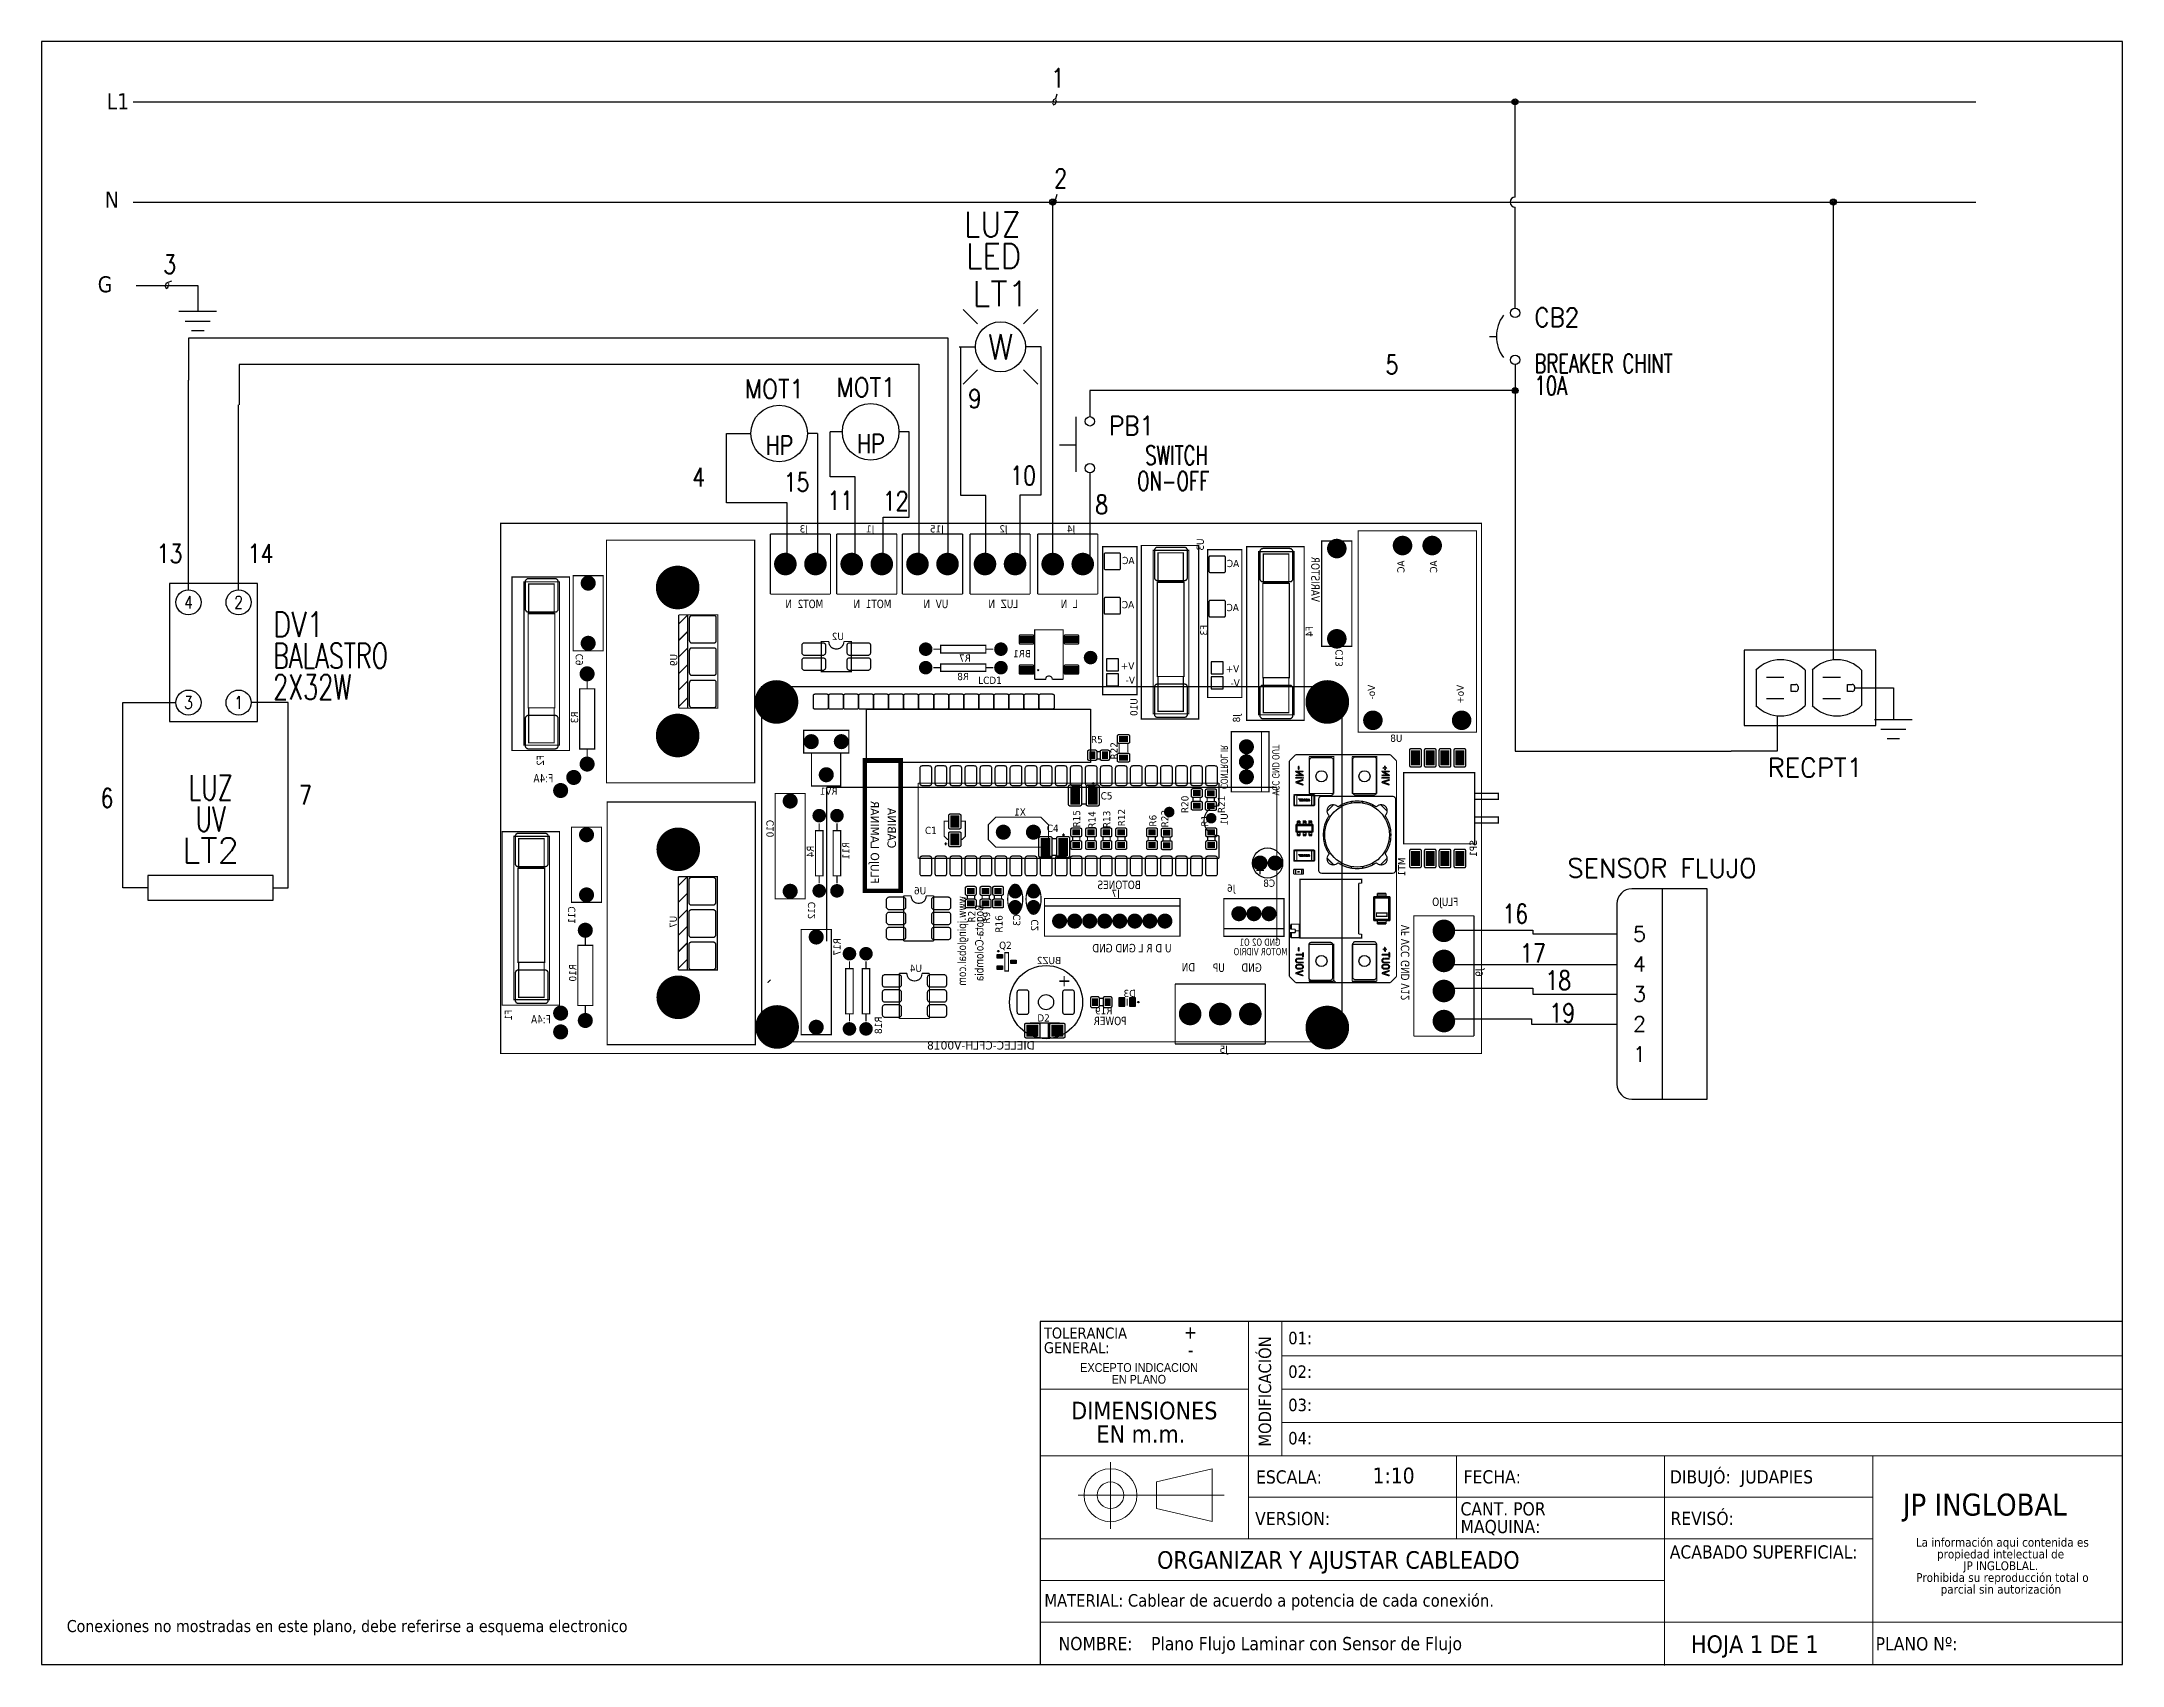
# Model space of a CAD drawing. Header units: millimetres. Extents: x 123.5 to 144.3, y 105.4 to 121.6.
import ezdxf
from ezdxf.enums import TextEntityAlignment as Align

# ---------------------------------------------------------------- set-up
doc = ezdxf.new("R2010")
doc.units = ezdxf.units.MM
doc.linetypes.add('CENTERX2', pattern=[20.32, 12.7, -2.54, 2.54, -2.54])
doc.linetypes.add('HIDDEN2', pattern=[0.1875, 0.125, -0.0625])
for name, color, linetype in [('BLK_12AWG', 7, 'Continuous'), ('CONTORNO', 179, 'Continuous'), ('DESC', 250, 'Continuous'), ('MISC', 7, 'Continuous'), ('SYMS', 7, 'Continuous'), ('TAGS', 250, 'Continuous'), ('TERMS', 250, 'Continuous'), ('WIREFIXED', 7, 'Continuous'), ('WIRES', 7, 'Continuous')]:
    doc.layers.add(name, color=color, linetype=linetype)
doc.layers.add('WIRENO', color=7, linetype='Continuous', true_color=0x000000)
doc.styles.add('SLDTEXTSTYLE0', font='tahoma.ttf')
doc.styles.add('SLDTEXTSTYLE1', font='tahomabd.ttf')
doc.styles.add('SLDTEXTSTYLE2', font='GOTHIC.TTF', dxfattribs={"width": 0.913})
doc.styles.get("Standard").update_dxf_attribs({"font": 'tahoma.ttf'})
doc.styles.add('WD', font='romans.shx')

msp = doc.modelspace()

# ---------------------------------------------------------------- texts
at = {"attachment_point": 1}
for s, width, insert, char_height in [('L1', 0.37194, (124.154, 121.075), 0.16), ('N', 0.37194, (124.135, 120.095), 0.16), ('G', 0.37194, (124.065, 119.25), 0.16), ('Conexiones no mostradas en este plano, debe referirse a esquema electronico', 9.45621, (123.756, 105.847), 0.12)]:
    msp.add_mtext_dynamic_manual_height_columns(s, width=width, gutter_width=0.05, heights=[0], dxfattribs=dict(at, insert=insert, char_height=char_height))
at = {"color": 7, "linetype": 'Continuous', "lineweight": 0, "style": 'SLDTEXTSTYLE0'}
for s, insert, char_height, attachment_point in [('+ ', (135.027, 108.786), 0.1318, 3), ('- ', (134.993, 108.607), 0.1318, 3), ('01:', (135.937, 108.722), 0.1245, 1), ('02:', (135.937, 108.387), 0.1245, 1), ('03:', (135.937, 108.055), 0.1245, 1), ('04:', (135.937, 107.723), 0.1245, 1), ('ESCALA:', (135.616, 107.34), 0.1318, 1), ('FECHA:', (137.686, 107.341), 0.1318, 1), ('VERSION:', (135.607, 106.925), 0.1318, 1), ('REVISÓ:', (139.749, 106.927), 0.1318, 1), ('MATERIAL: Cablear de acuerdo a potencia de cada conexión.', (133.505, 106.105), 0.1245, 1), ('\\A1;\\pi-0.39529,l0.52705,t1.0541;NOMBRE:^IPlano Flujo Laminar con Sensor de Flujo', (133.515, 105.678), 0.13176, 1), ('HOJA 1 DE 1', (139.953, 105.694), 0.17568, 1), ('PLANO Nº:', (141.795, 105.676), 0.1318, 1)]:
    msp.add_mtext(s, dxfattribs=dict(at, insert=insert, char_height=char_height, attachment_point=attachment_point))
at = {"color": 7, "linetype": 'Continuous', "lineweight": 0, "insert": (135.642, 107.576), "char_height": 0.1245, "attachment_point": 1, "rotation": 90, "style": 'SLDTEXTSTYLE0'}
msp.add_mtext('MODIFICACIÓN', dxfattribs=at)
at = {"layer": 'CONTORNO', "color": 7}
for s, insert, char_height, attachment_point, style in [('1:10', (136.988, 107.367), 0.1581, 2, 'SLDTEXTSTYLE0'), ('DIBUJÓ:  JUDAPIES', (139.743, 107.341), 0.13176, 1, 'SLDTEXTSTYLE0'), ('ORGANIZAR Y AJUSTAR CABLEADO', (136.437, 106.534), 0.17568, 2, 'SLDTEXTSTYLE1'), ('ACABADO SUPERFICIAL:', (139.742, 106.592), 0.13176, 1, 'SLDTEXTSTYLE0')]:
    msp.add_mtext(s, dxfattribs=dict(at, insert=insert, char_height=char_height, attachment_point=attachment_point, style=style))
at = {"layer": 'CONTORNO', "insert": (142.067, 107.108), "char_height": 0.2196, "attachment_point": 1, "style": 'SLDTEXTSTYLE1'}
msp.add_mtext('JP INGLOBAL', dxfattribs=at)

# ---------------------------------------------------------------- blocks, each defined once
blk = doc.blocks.new('SW_NOTE_0')
at = {"layer": 'CONTORNO', "color": 0, "attachment_point": 2, "style": 'SLDTEXTSTYLE2'}
for s, insert, char_height in [('EXCEPTO INDICACION', (7.57, 1.35), 1.0583), ('EN PLANO', (7.54, -0.06), 1.058)]:
    blk.add_mtext(s, dxfattribs=dict(at, insert=insert, char_height=char_height))
blk = doc.blocks.new('SW_NOTE_1')
at = {"layer": 'CONTORNO', "color": 0, "attachment_point": 2, "style": 'SLDTEXTSTYLE0'}
for s, insert, char_height in [('DIMENSIONES ', (9.43, 2.69), 2.1167), ('EN m.m.', (9.02, -0.13), 2.117)]:
    blk.add_mtext(s, dxfattribs=dict(at, insert=insert, char_height=char_height))
blk = doc.blocks.new('SW_NOTE_2')
at = {"layer": 'CONTORNO', "color": 0, "char_height": 1.0583, "attachment_point": 2, "style": 'SLDTEXTSTYLE0'}
for s, insert in [('La información aqui contenida es ', (10.29, 1.34)), ('propiedad intelectual de', (10.08, -0.07)), ('JP INGLOBLAL.', (10.1, -1.48)), ('Prohibida su reproducción total o ', (10.3, -2.89)), ('parcial sin autorización', (10.12, -4.3))]:
    blk.add_mtext(s, dxfattribs=dict(at, insert=insert))
blk = doc.blocks.new('SW_NOTE_3')
at = {"color": 0, "linetype": 'Continuous', "lineweight": 0, "attachment_point": 1, "style": 'SLDTEXTSTYLE0'}
for s, insert, char_height in [('TOLERANCIA ', (0, 1.68), 1.3229), ('GENERAL:', (0, -0.08), 1.323)]:
    blk.add_mtext(s, dxfattribs=dict(at, insert=insert, char_height=char_height))
blk = doc.blocks.new('SW_NOTE_4')
at = {"color": 0, "linetype": 'Continuous', "lineweight": 0, "char_height": 1.587, "attachment_point": 1, "style": 'SLDTEXTSTYLE0'}
for s, insert in [('CANT. POR ', (0, 2.02)), ('MAQUINA:', (0, -0.1))]:
    blk.add_mtext(s, dxfattribs=dict(at, insert=insert))
blk = doc.blocks.new('WD_WNH')
at = {"linetype": 'Continuous', "style": 'WD', "width": 0.8}
blk.add_attdef('WIRENO', text='', height=0.125, dxfattribs=at).set_placement((0, 0.062), align=Align.CENTER)
at = {"style": 'WD', "flags": 1}
for tag, p in [('W01USER', (0, 0.078)), ('W02USER', (0, 0.07)), ('W03USER', (0, 0.062)), ('W04USER', (0, 0.055)), ('W05USER', (0, 0.047)), ('W06USER', (0, 0.039)), ('W07USER', (0, 0.031)), ('W08USER', (0, 0.023)), ('W09USER', (0, 0.016)), ('W10USER', (0, 0.008))]:
    blk.add_attdef(tag, text='', height=0.005, dxfattribs=at).set_placement(p, align=Align.CENTER)
blk = doc.blocks.new('VGND2')
for p, q in [((0.09375, 0), (-0.09375, 0)), ((-0.0625, -0.046875), (0.0625, -0.046875)), ((-0.03125, -0.09375), (0.03125, -0.09375))]:
    blk.add_line(p, q)
at = {"style": 'WD', "flags": 1}
blk.add_attdef('X2TERM01', (0, 0), '', height=0.01, dxfattribs=at)
blk = doc.blocks.new('VCB1')
at = {"linetype": 'HIDDEN2'}
blk.add_line((-0.171, 0), (-0.125, 0), dxfattribs=at)
for centre in [(0, 0.156), (0, -0.156)]:
    blk.add_circle(centre, 0.0312)
blk.add_arc((0.109, 0), 0.234, 143.1301, 216.8699)
at = {"style": 'WD'}
for tag, p, width in [('INST', (0.219, 0.388), 0.7), ('LOC', (0.219, 0.219), 0.7), ('TAG1', (0.127, 0.064), 0.9), ('XREF', (0.129, -0.09), 0.7), ('DESC1', (0.129, -0.242), 0.7), ('DESC2', (0.129, -0.389), 0.7)]:
    blk.add_attdef(tag, p, '', height=0.125, dxfattribs=dict(at, width=width))
at = {"linetype": 'Continuous', "style": 'WD'}
for tag, height, flags, p in [('TERM01', 0.125, 8, (-0.055, 0.207)), ('MFG', 0.01, 9, (-0.142, -0.088)), ('CAT', 0.01, 9, (-0.142, -0.073))]:
    blk.add_attdef(tag, text='', height=height, dxfattribs=dict(at, flags=flags)).set_placement(p, align=Align.RIGHT)
at = {"style": 'WD', "width": 0.7}
blk.add_attdef('RATING1', text='', height=0.125, dxfattribs=at).set_placement((-0.188, 0.062), align=Align.RIGHT)
at = {"color": 7, "style": 'WD', "flags": 1}
for tag, p in [('X2TERM01', (0, 0.188)), ('X8TERM02', (0, -0.188))]:
    blk.add_attdef(tag, p, '', height=0.0125, dxfattribs=at)
at = {"color": 7, "style": 'WD'}
for tag, p in [('X4LINK', (-0.25, 0)), ('X1LINK', (0, 0))]:
    blk.add_attdef(tag, p, '', height=0.01, dxfattribs=at)
at = {"linetype": 'Continuous', "style": 'WD', "flags": 9}
blk.add_attdef('ASSYCODE', text='', height=0.01, dxfattribs=at).set_placement((-0.153, -0.106), align=Align.CENTER)
at = {"style": 'WD', "flags": 9}
for tag, p in [('CONTACT', (-0.129, -0.129)), ('FAMILY', (-0.142, -0.036))]:
    blk.add_attdef(tag, text='', height=0.01, dxfattribs=at).set_placement(p, align=Align.RIGHT)
at = {"linetype": 'Continuous', "style": 'WD', "flags": 8}
blk.add_attdef('TERM02', text='', height=0.125, dxfattribs=at).set_placement((-0.041, -0.213), align=Align.TOP_RIGHT)
blk = doc.blocks.new('WDDOT')
for radius in [0.03, 0.0187, 0.00929]:
    blk.add_circle((0, 0), radius)
blk = doc.blocks.new('VPB11')
for p, q in [((-0.094, 0.185), (-0.094, -0.18)), ((-0.202, 0), (-0.094, 0))]:
    blk.add_line(p, q)
for centre in [(0, 0.156), (0, -0.156)]:
    blk.add_circle(centre, 0.0312)
at = {"style": 'WD'}
for tag, p, width in [('INST', (0.127, 0.39), 0.7), ('LOC', (0.127, 0.221), 0.7), ('TAG1', (0.127, 0.064), 0.9), ('XREF', (0.129, -0.09), 0.7), ('DESC1', (0.129, -0.242), 0.7), ('DESC2', (0.129, -0.398), 0.7)]:
    blk.add_attdef(tag, p, '', height=0.125, dxfattribs=dict(at, width=width))
at = {"linetype": 'Continuous', "style": 'WD'}
for tag, height, flags, p in [('TERM01', 0.125, 8, (-0.055, 0.222)), ('MFG', 0.01, 9, (-0.142, -0.088)), ('CAT', 0.01, 9, (-0.142, -0.073))]:
    blk.add_attdef(tag, text='', height=height, dxfattribs=dict(at, flags=flags)).set_placement(p, align=Align.RIGHT)
at = {"color": 7, "style": 'WD', "flags": 1}
for tag, p in [('X2TERM01', (0, 0.188)), ('X8TERM02', (0, -0.188))]:
    blk.add_attdef(tag, p, '', height=0.0125, dxfattribs=at)
at = {"color": 7, "style": 'WD'}
for tag, p in [('X4LINK', (-0.266, 0)), ('X1LINK', (0, 0))]:
    blk.add_attdef(tag, p, '', height=0.01, dxfattribs=at)
at = {"style": 'WD'}
for tag, flags, p in [('CONTACT', 1, (-0.142, -0.053)), ('FAMILY', 9, (-0.142, -0.036))]:
    blk.add_attdef(tag, text='', height=0.01, dxfattribs=dict(at, flags=flags)).set_placement(p, align=Align.RIGHT)
at = {"linetype": 'Continuous', "style": 'WD', "flags": 9}
blk.add_attdef('ASSYCODE', text='', height=0.01, dxfattribs=at).set_placement((-0.155, -0.106), align=Align.CENTER)
at = {"linetype": 'Continuous', "style": 'WD', "flags": 8}
blk.add_attdef('TERM02', text='', height=0.125, dxfattribs=at).set_placement((-0.041, -0.229), align=Align.TOP_RIGHT)
blk = doc.blocks.new('RPAD')
blk.add_trace([(-0.5, -0.5), (-0.5, 0.5), (0.5, -0.5), (0.5, 0.5)])
blk = doc.blocks.new('EPAD')
at = {"const_width": 0.5}
blk.add_lwpolyline([(-0.25, 0, 1), (0.25, 0, 1)], format="xyb", close=True, dxfattribs=at)
blk = doc.blocks.new('board')
for points, const_width in [([(146.76, 112.41), (153.281, 112.41), (153.281, 115.936), (146.76, 115.936), (146.76, 112.41)], 0.008), ([(146.76, 112.41), (153.281, 112.41), (153.281, 115.936), (146.76, 115.936), (146.76, 112.41)], 0.008), ([(146.76, 112.41), (153.281, 112.41), (153.281, 115.936), (146.76, 115.936), (146.76, 112.41)], 0.008), ([(147.464, 114.21), (148.449, 114.21), (148.449, 115.824), (147.464, 115.824), (147.464, 114.21)], 0.008), ([(147.464, 114.21), (148.449, 114.21), (148.449, 115.824), (147.464, 115.824), (147.464, 114.21)], 0.008), ([(147.464, 114.21), (148.449, 114.21), (148.449, 115.824), (147.464, 115.824), (147.464, 114.21)], 0.008), ([(148.553, 115.865), (148.553, 115.465)], 0.008), ([(148.953, 115.865), (148.553, 115.865)], 0.008), ([(148.553, 115.865), (148.553, 115.465)], 0.008), ([(148.953, 115.865), (148.553, 115.865)], 0.008), ([(148.553, 115.865), (148.553, 115.465)], 0.008), ([(148.953, 115.865), (148.553, 115.865)], 0.008), ([(148.953, 115.865), (148.953, 115.465)], 0.008), ([(148.953, 115.865), (148.953, 115.465)], 0.008), ([(148.953, 115.865), (148.953, 115.465)], 0.008), ([(148.994, 115.865), (148.994, 115.465)], 0.008), ([(149.394, 115.865), (148.994, 115.865)], 0.008), ([(148.994, 115.865), (148.994, 115.465)], 0.008), ([(149.394, 115.865), (148.994, 115.865)], 0.008), ([(148.994, 115.865), (148.994, 115.465)], 0.008), ([(149.394, 115.865), (148.994, 115.865)], 0.008), ([(149.394, 115.865), (149.394, 115.465)], 0.008), ([(149.394, 115.865), (149.394, 115.465)], 0.008), ([(149.394, 115.865), (149.394, 115.465)], 0.008), ([(149.431, 115.865), (149.431, 115.465)], 0.008), ([(149.831, 115.865), (149.431, 115.865)], 0.008), ([(149.431, 115.865), (149.431, 115.465)], 0.008), ([(149.831, 115.865), (149.431, 115.865)], 0.008), ([(149.431, 115.865), (149.431, 115.465)], 0.008), ([(149.831, 115.865), (149.431, 115.865)], 0.008), ([(149.831, 115.865), (149.831, 115.465)], 0.008), ([(149.831, 115.865), (149.831, 115.465)], 0.008), ([(149.831, 115.865), (149.831, 115.465)], 0.008), ([(149.88, 115.865), (149.88, 115.465)], 0.008), ([(150.28, 115.865), (149.88, 115.865)], 0.008), ([(149.88, 115.865), (149.88, 115.465)], 0.008), ([(150.28, 115.865), (149.88, 115.865)], 0.008), ([(149.88, 115.865), (149.88, 115.465)], 0.008), ([(150.28, 115.865), (149.88, 115.865)], 0.008), ([(150.28, 115.865), (150.28, 115.465)], 0.008), ([(150.28, 115.865), (150.28, 115.465)], 0.008), ([(150.28, 115.865), (150.28, 115.465)], 0.008), ([(150.33, 115.865), (150.33, 115.465)], 0.008), ([(150.73, 115.865), (150.33, 115.865)], 0.008), ([(150.33, 115.865), (150.33, 115.465)], 0.008), ([(150.73, 115.865), (150.33, 115.865)], 0.008), ([(150.33, 115.865), (150.33, 115.465)], 0.008), ([(150.73, 115.865), (150.33, 115.865)], 0.008), ([(150.73, 115.865), (150.73, 115.465)], 0.008), ([(150.73, 115.865), (150.73, 115.465)], 0.008), ([(150.73, 115.865), (150.73, 115.465)], 0.008), ([(151.02, 114.634), (151.401, 114.634), (151.401, 115.788), (151.02, 115.788), (151.02, 114.634)], 0.008), ([(151.02, 114.634), (151.401, 114.634), (151.401, 115.788), (151.02, 115.788), (151.02, 114.634)], 0.008), ([(151.02, 114.634), (151.401, 114.634), (151.401, 115.788), (151.02, 115.788), (151.02, 114.634)], 0.008), ([(152.219, 115.118), (152.419, 115.118), (152.419, 115.818), (152.219, 115.818), (152.219, 115.118)], 0.008), ([(152.219, 115.118), (152.419, 115.118), (152.419, 115.818), (152.219, 115.818), (152.219, 115.118)], 0.008), ([(152.219, 115.118), (152.419, 115.118), (152.419, 115.818), (152.219, 115.818), (152.219, 115.118)], 0.008), ([(152.461, 114.547), (153.248, 114.547), (153.248, 115.886), (152.461, 115.886), (152.461, 114.547)], 0.008), ([(152.461, 114.547), (153.248, 114.547), (153.248, 115.886), (152.461, 115.886), (152.461, 114.547)], 0.008), ([(152.461, 114.547), (153.248, 114.547), (153.248, 115.886), (152.461, 115.886), (152.461, 114.547)], 0.008), ([(150.763, 114.797), (150.991, 114.797), (150.991, 115.78), (150.763, 115.78), (150.763, 114.797)], 0.008), ([(150.763, 114.797), (150.991, 114.797), (150.991, 115.78), (150.763, 115.78), (150.763, 114.797)], 0.008), ([(150.763, 114.797), (150.991, 114.797), (150.991, 115.78), (150.763, 115.78), (150.763, 114.797)], 0.008), ([(151.098, 114.669), (151.335, 114.669), (151.335, 115.756), (151.098, 115.756), (151.098, 114.669)], 0.008), ([(151.098, 114.669), (151.335, 114.669), (151.335, 115.756), (151.098, 115.756), (151.098, 114.669)], 0.008), ([(151.098, 114.669), (151.335, 114.669), (151.335, 115.756), (151.098, 115.756), (151.098, 114.669)], 0.008), ([(151.13, 115.547), (151.299, 115.547), (151.299, 115.74), (151.13, 115.74), (151.13, 115.547)], 0.008), ([(151.13, 115.547), (151.299, 115.547), (151.299, 115.74), (151.13, 115.74), (151.13, 115.547)], 0.008), ([(151.13, 115.547), (151.299, 115.547), (151.299, 115.74), (151.13, 115.74), (151.13, 115.547)], 0.008), ([(151.46, 114.778), (151.688, 114.778), (151.688, 115.76), (151.46, 115.76), (151.46, 114.778)], 0.008), ([(151.46, 114.778), (151.688, 114.778), (151.688, 115.76), (151.46, 115.76), (151.46, 114.778)], 0.008), ([(151.46, 114.778), (151.688, 114.778), (151.688, 115.76), (151.46, 115.76), (151.46, 114.778)], 0.008), ([(151.72, 114.626), (152.102, 114.626), (152.102, 115.78), (151.72, 115.78), (151.72, 114.626)], 0.008), ([(151.72, 114.626), (152.102, 114.626), (152.102, 115.78), (151.72, 115.78), (151.72, 114.626)], 0.008), ([(151.72, 114.626), (152.102, 114.626), (152.102, 115.78), (151.72, 115.78), (151.72, 114.626)], 0.008), ([(151.799, 114.662), (152.035, 114.662), (152.035, 115.748), (151.799, 115.748), (151.799, 114.662)], 0.008), ([(151.799, 114.662), (152.035, 114.662), (152.035, 115.748), (151.799, 115.748), (151.799, 114.662)], 0.008), ([(151.799, 114.662), (152.035, 114.662), (152.035, 115.748), (151.799, 115.748), (151.799, 114.662)], 0.008), ([(151.831, 115.539), (152, 115.539), (152, 115.732), (151.831, 115.732), (151.831, 115.539)], 0.008), ([(151.831, 115.539), (152, 115.539), (152, 115.732), (151.831, 115.732), (151.831, 115.539)], 0.008), ([(151.831, 115.539), (152, 115.539), (152, 115.732), (151.831, 115.732), (151.831, 115.539)], 0.008), ([(146.836, 114.425), (147.218, 114.425), (147.218, 115.579), (146.836, 115.579), (146.836, 114.425)], 0.008), ([(146.836, 114.425), (147.218, 114.425), (147.218, 115.579), (146.836, 115.579), (146.836, 114.425)], 0.008), ([(146.836, 114.425), (147.218, 114.425), (147.218, 115.579), (146.836, 115.579), (146.836, 114.425)], 0.008), ([(146.915, 114.461), (147.151, 114.461), (147.151, 115.547), (146.915, 115.547), (146.915, 114.461)], 0.008), ([(146.915, 114.461), (147.151, 114.461), (147.151, 115.547), (146.915, 115.547), (146.915, 114.461)], 0.008), ([(146.915, 114.461), (147.151, 114.461), (147.151, 115.547), (146.915, 115.547), (146.915, 114.461)], 0.008), ([(146.947, 115.339), (147.116, 115.339), (147.116, 115.532), (146.947, 115.532), (146.947, 115.339)], 0.008), ([(146.947, 115.339), (147.116, 115.339), (147.116, 115.532), (146.947, 115.532), (146.947, 115.339)], 0.008), ([(146.947, 115.339), (147.116, 115.339), (147.116, 115.532), (146.947, 115.532), (146.947, 115.339)], 0.008), ([(147.242, 115.088), (147.442, 115.088), (147.442, 115.588), (147.242, 115.588), (147.242, 115.088)], 0.008), ([(147.242, 115.088), (147.442, 115.088), (147.442, 115.588), (147.242, 115.588), (147.242, 115.088)], 0.008), ([(147.242, 115.088), (147.442, 115.088), (147.442, 115.588), (147.242, 115.588), (147.242, 115.088)], 0.008), ([(151.126, 114.917), (151.303, 114.917), (151.303, 115.543), (151.126, 115.543), (151.126, 114.917)], 0.008), ([(151.126, 114.917), (151.303, 114.917), (151.303, 115.543), (151.126, 115.543), (151.126, 114.917)], 0.008), ([(151.126, 114.917), (151.303, 114.917), (151.303, 115.543), (151.126, 115.543), (151.126, 114.917)], 0.008), ([(151.827, 114.91), (152.004, 114.91), (152.004, 115.536), (151.827, 115.536), (151.827, 114.91)], 0.008), ([(151.827, 114.91), (152.004, 114.91), (152.004, 115.536), (151.827, 115.536), (151.827, 114.91)], 0.008), ([(151.827, 114.91), (152.004, 114.91), (152.004, 115.536), (151.827, 115.536), (151.827, 114.91)], 0.008), ([(148.953, 115.465), (148.553, 115.465)], 0.008), ([(148.953, 115.465), (148.553, 115.465)], 0.008), ([(148.953, 115.465), (148.553, 115.465)], 0.008), ([(149.394, 115.465), (148.994, 115.465)], 0.008), ([(149.394, 115.465), (148.994, 115.465)], 0.008), ([(149.394, 115.465), (148.994, 115.465)], 0.008), ([(149.831, 115.465), (149.431, 115.465)], 0.008), ([(149.831, 115.465), (149.431, 115.465)], 0.008), ([(149.831, 115.465), (149.431, 115.465)], 0.008), ([(150.28, 115.465), (149.88, 115.465)], 0.008), ([(150.28, 115.465), (149.88, 115.465)], 0.008), ([(150.28, 115.465), (149.88, 115.465)], 0.008), ([(150.73, 115.465), (150.33, 115.465)], 0.008), ([(150.73, 115.465), (150.33, 115.465)], 0.008), ([(150.73, 115.465), (150.33, 115.465)], 0.008), ([(146.943, 114.709), (147.12, 114.709), (147.12, 115.335), (146.943, 115.335), (146.943, 114.709)], 0.008), ([(146.943, 114.709), (147.12, 114.709), (147.12, 115.335), (146.943, 115.335), (146.943, 114.709)], 0.008), ([(146.943, 114.709), (147.12, 114.709), (147.12, 115.335), (146.943, 115.335), (146.943, 114.709)], 0.008), ([(147.944, 115.327), (147.944, 114.707)], 0.008), ([(148.004, 115.327), (147.944, 115.267)], 0.008), ([(148.004, 115.327), (147.944, 115.327)], 0.008), ([(147.944, 115.327), (147.944, 114.707)], 0.008), ([(148.004, 115.327), (147.944, 115.267)], 0.008), ([(148.004, 115.327), (147.944, 115.327)], 0.008), ([(147.944, 115.327), (147.944, 114.707)], 0.008), ([(148.004, 115.327), (147.944, 115.267)], 0.008), ([(148.004, 115.327), (147.944, 115.327)], 0.008), ([(148.004, 115.327), (148.004, 114.707), (148.204, 114.707), (148.204, 115.327), (148.004, 115.327)], 0.008), ([(148.004, 115.327), (148.004, 114.707), (148.204, 114.707), (148.204, 115.327), (148.004, 115.327)], 0.008), ([(148.004, 115.327), (148.004, 114.707), (148.204, 114.707), (148.204, 115.327), (148.004, 115.327)], 0.008), ([(150.5, 114.898), (150.5, 115.228), (150.31, 115.228), (150.31, 114.898)], 0.008), ([(150.5, 114.898), (150.5, 115.228), (150.31, 115.228), (150.31, 114.898)], 0.008), ([(150.5, 114.898), (150.5, 115.228), (150.31, 115.228), (150.31, 114.898)], 0.008), ([(148.004, 115.217), (147.944, 115.157)], 0.008), ([(148.004, 115.217), (147.944, 115.157)], 0.008), ([(148.004, 115.217), (147.944, 115.157)], 0.008), ([(148.004, 115.107), (147.944, 115.047)], 0.008), ([(148.004, 115.107), (147.944, 115.047)], 0.008), ([(148.004, 115.107), (147.944, 115.047)], 0.008), ([(148.942, 115.15), (148.892, 115.15), (148.892, 114.95), (149.092, 114.95), (149.092, 115.15), (149.042, 115.15)], 0.008), ([(148.942, 115.15), (148.892, 115.15), (148.892, 114.95), (149.092, 114.95), (149.092, 115.15), (149.042, 115.15)], 0.008), ([(148.942, 115.15), (148.892, 115.15), (148.892, 114.95), (149.092, 114.95), (149.092, 115.15), (149.042, 115.15)], 0.008), ([(148.992, 115.1), (148.981, 115.101), (148.972, 115.104), (148.963, 115.108), (148.956, 115.114), (148.95, 115.122), (148.945, 115.13), (148.943, 115.14), (148.942, 115.15)], 0.008), ([(148.992, 115.1), (148.981, 115.101), (148.972, 115.104), (148.963, 115.108), (148.956, 115.114), (148.95, 115.122), (148.945, 115.13), (148.943, 115.14), (148.942, 115.15)], 0.008), ([(148.992, 115.1), (148.981, 115.101), (148.972, 115.104), (148.963, 115.108), (148.956, 115.114), (148.95, 115.122), (148.945, 115.13), (148.943, 115.14), (148.942, 115.15)], 0.008), ([(148.992, 115.1), (149.002, 115.101), (149.012, 115.104), (149.02, 115.108), (149.027, 115.114), (149.033, 115.122), (149.038, 115.13), (149.041, 115.14), (149.042, 115.15)], 0.008), ([(148.992, 115.1), (149.002, 115.101), (149.012, 115.104), (149.02, 115.108), (149.027, 115.114), (149.033, 115.122), (149.038, 115.13), (149.041, 115.14), (149.042, 115.15)], 0.008), ([(148.992, 115.1), (149.002, 115.101), (149.012, 115.104), (149.02, 115.108), (149.027, 115.114), (149.033, 115.122), (149.038, 115.13), (149.041, 115.14), (149.042, 115.15)], 0.008), ([(149.636, 115.099), (149.686, 115.099)], 0.008), ([(149.636, 115.099), (149.686, 115.099)], 0.008), ([(149.636, 115.099), (149.686, 115.099)], 0.008), ([(149.686, 115.074), (149.986, 115.074), (149.986, 115.124), (149.686, 115.124), (149.686, 115.074)], 0.008), ([(149.686, 115.074), (149.986, 115.074), (149.986, 115.124), (149.686, 115.124), (149.686, 115.074)], 0.008), ([(149.686, 115.074), (149.986, 115.074), (149.986, 115.124), (149.686, 115.124), (149.686, 115.074)], 0.008), ([(149.986, 115.099), (150.036, 115.099)], 0.008), ([(149.986, 115.099), (150.036, 115.099)], 0.008), ([(149.986, 115.099), (150.036, 115.099)], 0.008), ([(148.004, 114.997), (147.944, 114.937)], 0.008), ([(148.004, 114.997), (147.944, 114.937)], 0.008), ([(148.004, 114.997), (147.944, 114.937)], 0.008), ([(149.686, 114.976), (149.636, 114.976)], 0.008), ([(149.686, 114.976), (149.636, 114.976)], 0.008), ([(149.686, 114.976), (149.636, 114.976)], 0.008), ([(149.686, 114.951), (149.986, 114.951), (149.986, 115.001), (149.686, 115.001), (149.686, 114.951)], 0.008), ([(149.686, 114.951), (149.986, 114.951), (149.986, 115.001), (149.686, 115.001), (149.686, 114.951)], 0.008), ([(149.686, 114.951), (149.986, 114.951), (149.986, 115.001), (149.686, 115.001), (149.686, 114.951)], 0.008), ([(150.036, 114.976), (149.986, 114.976)], 0.008), ([(150.036, 114.976), (149.986, 114.976)], 0.008), ([(150.036, 114.976), (149.986, 114.976)], 0.008), ([(147.285, 114.435), (147.385, 114.435), (147.385, 114.835), (147.285, 114.835), (147.285, 114.435)], 0.008), ([(147.285, 114.435), (147.385, 114.435), (147.385, 114.835), (147.285, 114.835), (147.285, 114.435)], 0.008), ([(147.285, 114.435), (147.385, 114.435), (147.385, 114.835), (147.285, 114.835), (147.285, 114.435)], 0.008), ([(147.335, 114.885), (147.335, 114.835)], 0.008), ([(147.335, 114.885), (147.335, 114.835)], 0.008), ([(147.335, 114.885), (147.335, 114.835)], 0.008), ([(148.004, 114.887), (147.944, 114.827)], 0.008), ([(148.004, 114.887), (147.944, 114.827)], 0.008), ([(148.004, 114.887), (147.944, 114.827)], 0.008), ([(148.495, 112.488), (148.495, 114.85), (152.353, 114.85), (152.353, 112.488)], 0.008), ([(148.495, 112.488), (148.495, 114.85), (152.353, 114.85), (152.353, 112.488)], 0.008), ([(148.495, 112.488), (148.495, 114.85), (152.353, 114.85), (152.353, 112.488)], 0.008), ([(150.31, 114.898), (150.383, 114.898), (150.385, 114.907), (150.389, 114.915), (150.396, 114.919), (150.405, 114.921)], 0.008), ([(150.31, 114.898), (150.383, 114.898), (150.385, 114.907), (150.389, 114.915), (150.396, 114.919), (150.405, 114.921)], 0.008), ([(150.31, 114.898), (150.383, 114.898), (150.385, 114.907), (150.389, 114.915), (150.396, 114.919), (150.405, 114.921)], 0.008), ([(150.428, 114.898), (150.426, 114.907), (150.421, 114.915), (150.414, 114.919), (150.405, 114.921)], 0.008), ([(150.428, 114.898), (150.426, 114.907), (150.421, 114.915), (150.414, 114.919), (150.405, 114.921)], 0.008), ([(150.428, 114.898), (150.426, 114.907), (150.421, 114.915), (150.414, 114.919), (150.405, 114.921)], 0.008), ([(150.428, 114.898), (150.5, 114.898)], 0.008), ([(150.428, 114.898), (150.5, 114.898)], 0.008), ([(150.428, 114.898), (150.5, 114.898)], 0.008), ([(151.13, 114.685), (151.299, 114.685), (151.299, 114.917), (151.13, 114.917), (151.13, 114.685)], 0.008), ([(151.13, 114.685), (151.299, 114.685), (151.299, 114.917), (151.13, 114.917), (151.13, 114.685)], 0.008), ([(151.13, 114.685), (151.299, 114.685), (151.299, 114.917), (151.13, 114.917), (151.13, 114.685)], 0.008), ([(151.831, 114.677), (152, 114.677), (152, 114.91), (151.831, 114.91), (151.831, 114.677)], 0.008), ([(151.831, 114.677), (152, 114.677), (152, 114.91), (151.831, 114.91), (151.831, 114.677)], 0.008), ([(151.831, 114.677), (152, 114.677), (152, 114.91), (151.831, 114.91), (151.831, 114.677)], 0.008), ([(146.947, 114.476), (147.116, 114.476), (147.116, 114.709), (146.947, 114.709), (146.947, 114.476)], 0.008), ([(146.947, 114.476), (147.116, 114.476), (147.116, 114.709), (146.947, 114.709), (146.947, 114.476)], 0.008), ([(146.947, 114.476), (147.116, 114.476), (147.116, 114.709), (146.947, 114.709), (146.947, 114.476)], 0.008), ([(148.004, 114.777), (147.944, 114.717)], 0.008), ([(148.004, 114.777), (147.944, 114.717)], 0.008), ([(148.004, 114.777), (147.944, 114.717)], 0.008), ([(148.004, 114.777), (147.944, 114.717)], 0.008), ([(148.004, 114.777), (147.944, 114.717)], 0.008), ([(148.004, 114.777), (147.944, 114.717)], 0.008), ([(148.004, 114.707), (147.944, 114.707)], 0.008), ([(148.004, 114.707), (147.944, 114.707)], 0.008), ([(148.004, 114.707), (147.944, 114.707)], 0.008), ([(148.775, 114.409), (149.075, 114.409), (149.075, 114.559), (148.775, 114.559), (148.775, 114.409)], 0.008), ([(148.775, 114.409), (149.075, 114.409), (149.075, 114.559), (148.775, 114.559), (148.775, 114.409)], 0.008), ([(148.775, 114.409), (149.075, 114.409), (149.075, 114.559), (148.775, 114.559), (148.775, 114.409)], 0.008), ([(151.618, 114.15), (151.868, 114.15), (151.868, 114.55), (151.618, 114.55), (151.618, 114.15)], 0.008), ([(151.618, 114.15), (151.868, 114.15), (151.868, 114.55), (151.618, 114.55), (151.618, 114.15)], 0.008), ([(151.618, 114.15), (151.868, 114.15), (151.868, 114.55), (151.618, 114.55), (151.618, 114.15)], 0.008), ([(151.818, 114.15), (151.818, 114.55)], 0.008), ([(151.818, 114.15), (151.818, 114.55)], 0.008), ([(151.818, 114.15), (151.818, 114.55)], 0.008), ([(147.335, 114.435), (147.335, 114.385)], 0.008), ([(147.335, 114.435), (147.335, 114.385)], 0.008), ([(147.335, 114.435), (147.335, 114.385)], 0.008), ([(148.827, 114.189), (149.02, 114.189), (149.02, 114.41), (148.827, 114.41), (148.827, 114.189)], 0.008), ([(148.827, 114.189), (149.02, 114.189), (149.02, 114.41), (148.827, 114.41), (148.827, 114.189)], 0.008), ([(148.827, 114.189), (149.02, 114.189), (149.02, 114.41), (148.827, 114.41), (148.827, 114.189)], 0.008), ([(150.722, 114.417), (150.749, 114.417)], 0.008), ([(150.722, 114.417), (150.749, 114.417)], 0.008), ([(150.722, 114.417), (150.749, 114.417)], 0.008), ([(150.872, 114.411), (150.872, 114.471)], 0.008), ([(150.872, 114.411), (150.872, 114.471)], 0.008), ([(150.872, 114.411), (150.872, 114.471)], 0.008), ([(150.93, 114.412), (150.93, 114.471)], 0.008), ([(150.93, 114.412), (150.93, 114.471)], 0.008), ([(150.93, 114.412), (150.93, 114.471)], 0.008), ([(148.875, 114.259), (148.975, 114.259)], 0.008), ([(148.875, 114.259), (148.975, 114.259)], 0.008), ([(148.875, 114.259), (148.975, 114.259)], 0.008), ([(149.181, 113.492), (149.419, 113.492), (149.419, 114.361), (149.181, 114.361), (149.181, 113.492)], 0.03), ([(149.181, 113.492), (149.419, 113.492), (149.419, 114.361), (149.181, 114.361), (149.181, 113.492)], 0.03), ([(149.181, 113.492), (149.419, 113.492), (149.419, 114.361), (149.181, 114.361), (149.181, 113.492)], 0.03), ([(150.722, 114.369), (150.75, 114.369)], 0.008), ([(150.722, 114.369), (150.75, 114.369)], 0.008), ([(150.722, 114.369), (150.75, 114.369)], 0.008), ([(152.004, 114.356), (152.045, 114.397)], 0.008), ([(152.004, 114.356), (152.045, 114.397)], 0.008), ([(152.004, 114.356), (152.045, 114.397)], 0.008), ([(152.004, 112.923), (152.004, 114.356)], 0.008), ([(152.004, 112.923), (152.004, 114.356)], 0.008), ([(152.004, 112.923), (152.004, 114.356)], 0.008), ([(152.045, 114.397), (152.675, 114.397)], 0.008), ([(152.045, 114.397), (152.675, 114.397)], 0.008), ([(152.045, 114.397), (152.675, 114.397)], 0.008), ([(152.094, 114.288), (152.048, 114.288), (152.047, 114.288), (152.046, 114.288), (152.046, 114.288), (152.045, 114.287), (152.045, 114.287), (152.045, 114.286)], 0.008), ([(152.094, 114.288), (152.048, 114.288), (152.047, 114.288), (152.046, 114.288), (152.046, 114.288), (152.045, 114.287), (152.045, 114.287), (152.045, 114.286)], 0.008), ([(152.094, 114.288), (152.048, 114.288), (152.047, 114.288), (152.046, 114.288), (152.046, 114.288), (152.045, 114.287), (152.045, 114.287), (152.045, 114.286)], 0.008), ([(152.047, 114.283), (152.045, 114.286)], 0.008), ([(152.047, 114.283), (152.045, 114.286)], 0.008), ([(152.047, 114.283), (152.045, 114.286)], 0.008), ([(152.047, 114.262), (152.045, 114.26)], 0.008), ([(152.047, 114.262), (152.045, 114.26)], 0.008), ([(152.047, 114.262), (152.045, 114.26)], 0.008), ([(152.045, 114.26), (152.045, 114.26)], 0.008), ([(152.047, 114.257), (152.045, 114.26)], 0.008), ([(152.045, 114.26), (152.045, 114.26)], 0.008), ([(152.045, 114.26), (152.045, 114.26)], 0.008), ([(152.047, 114.257), (152.045, 114.26)], 0.008), ([(152.045, 114.26), (152.045, 114.26)], 0.008), ([(152.045, 114.26), (152.045, 114.26)], 0.008), ([(152.047, 114.257), (152.045, 114.26)], 0.008), ([(152.045, 114.26), (152.045, 114.26)], 0.008), ([(152.095, 114.262), (152.057, 114.284), (152.094, 114.284)], 0.008), ([(152.095, 114.262), (152.057, 114.284), (152.094, 114.284)], 0.008), ([(152.095, 114.262), (152.057, 114.284), (152.094, 114.284)], 0.008), ([(152.047, 114.283), (152.085, 114.262), (152.048, 114.262)], 0.008), ([(152.047, 114.283), (152.085, 114.262), (152.048, 114.262)], 0.008), ([(152.047, 114.283), (152.085, 114.262), (152.048, 114.262)], 0.008), ([(152.047, 114.262), (152.048, 114.262)], 0.008), ([(152.047, 114.262), (152.048, 114.262)], 0.008), ([(152.047, 114.262), (152.048, 114.262)], 0.008), ([(152.065, 114.322), (152.063, 114.32)], 0.008), ([(152.065, 114.322), (152.063, 114.32)], 0.008), ([(152.065, 114.322), (152.063, 114.32)], 0.008), ([(152.063, 114.32), (152.063, 114.32)], 0.008), ([(152.063, 114.32), (152.063, 114.299)], 0.008), ([(152.063, 114.32), (152.063, 114.32)], 0.008), ([(152.063, 114.32), (152.063, 114.299)], 0.008), ([(152.063, 114.32), (152.063, 114.32)], 0.008), ([(152.063, 114.32), (152.063, 114.299)], 0.008), ([(152.065, 114.297), (152.063, 114.299)], 0.008), ([(152.063, 114.299), (152.063, 114.299)], 0.008), ([(152.065, 114.297), (152.063, 114.299)], 0.008), ([(152.063, 114.299), (152.063, 114.299)], 0.008), ([(152.065, 114.297), (152.063, 114.299)], 0.008), ([(152.063, 114.299), (152.063, 114.299)], 0.008), ([(152.065, 114.322), (152.065, 114.322)], 0.008), ([(152.065, 114.322), (152.068, 114.32)], 0.008), ([(152.065, 114.322), (152.065, 114.322)], 0.008), ([(152.065, 114.322), (152.065, 114.322)], 0.008), ([(152.065, 114.322), (152.068, 114.32)], 0.008), ([(152.065, 114.322), (152.065, 114.322)], 0.008), ([(152.065, 114.322), (152.065, 114.322)], 0.008), ([(152.065, 114.322), (152.068, 114.32)], 0.008), ([(152.065, 114.322), (152.065, 114.322)], 0.008), ([(152.066, 114.297), (152.065, 114.297)], 0.008), ([(152.065, 114.297), (152.065, 114.297)], 0.008), ([(152.066, 114.297), (152.065, 114.297)], 0.008), ([(152.065, 114.297), (152.065, 114.297)], 0.008), ([(152.066, 114.297), (152.065, 114.297)], 0.008), ([(152.065, 114.297), (152.065, 114.297)], 0.008), ([(152.066, 114.297), (152.068, 114.299)], 0.008), ([(152.066, 114.297), (152.068, 114.299)], 0.008), ([(152.066, 114.297), (152.068, 114.299)], 0.008), ([(152.068, 114.299), (152.068, 114.32)], 0.008), ([(152.068, 114.32), (152.068, 114.32)], 0.008), ([(152.068, 114.299), (152.068, 114.32)], 0.008), ([(152.068, 114.32), (152.068, 114.32)], 0.008), ([(152.068, 114.299), (152.068, 114.32)], 0.008), ([(152.068, 114.32), (152.068, 114.32)], 0.008), ([(152.068, 114.299), (152.068, 114.299)], 0.008), ([(152.068, 114.299), (152.068, 114.299)], 0.008), ([(152.068, 114.299), (152.068, 114.299)], 0.008), ([(152.095, 114.288), (152.094, 114.288)], 0.008), ([(152.095, 114.288), (152.094, 114.288)], 0.008), ([(152.095, 114.288), (152.094, 114.288)], 0.008), ([(152.094, 114.284), (152.097, 114.286)], 0.008), ([(152.094, 114.284), (152.097, 114.286)], 0.008), ([(152.094, 114.284), (152.097, 114.286)], 0.008), ([(152.094, 114.284), (152.094, 114.284)], 0.008), ([(152.094, 114.284), (152.094, 114.284)], 0.008), ([(152.094, 114.284), (152.094, 114.284)], 0.008), ([(152.094, 114.257), (152.096, 114.258), (152.097, 114.26)], 0.008), ([(152.094, 114.257), (152.096, 114.258), (152.097, 114.26)], 0.008), ([(152.094, 114.257), (152.096, 114.258), (152.097, 114.26)], 0.008), ([(152.095, 114.288), (152.097, 114.286)], 0.008), ([(152.095, 114.288), (152.097, 114.286)], 0.008), ([(152.095, 114.288), (152.097, 114.286)], 0.008), ([(152.095, 114.262), (152.097, 114.26)], 0.008), ([(152.095, 114.262), (152.097, 114.26)], 0.008), ([(152.095, 114.262), (152.097, 114.26)], 0.008), ([(152.097, 114.286), (152.097, 114.286)], 0.008), ([(152.097, 114.286), (152.097, 114.286)], 0.008), ([(152.097, 114.286), (152.097, 114.286)], 0.008), ([(152.097, 114.286), (152.097, 114.286)], 0.008), ([(152.097, 114.286), (152.097, 114.286)], 0.008), ([(152.097, 114.286), (152.097, 114.286)], 0.008), ([(152.135, 114.139), (152.135, 114.385)], 0.008), ([(152.299, 114.139), (152.299, 114.385), (152.135, 114.385)], 0.008), ([(152.135, 114.139), (152.135, 114.385)], 0.008), ([(152.299, 114.139), (152.299, 114.385), (152.135, 114.385)], 0.008), ([(152.135, 114.139), (152.135, 114.385)], 0.008), ([(152.299, 114.139), (152.299, 114.385), (152.135, 114.385)], 0.008), ([(152.421, 114.139), (152.421, 114.385)], 0.008), ([(152.585, 114.139), (152.585, 114.385), (152.421, 114.385)], 0.008), ([(152.421, 114.139), (152.421, 114.385)], 0.008), ([(152.585, 114.139), (152.585, 114.385), (152.421, 114.385)], 0.008), ([(152.421, 114.139), (152.421, 114.385)], 0.008), ([(152.585, 114.139), (152.585, 114.385), (152.421, 114.385)], 0.008), ([(152.667, 114.288), (152.621, 114.288), (152.62, 114.288), (152.619, 114.288), (152.619, 114.288), (152.619, 114.287), (152.618, 114.287), (152.618, 114.286)], 0.008), ([(152.667, 114.288), (152.621, 114.288), (152.62, 114.288), (152.619, 114.288), (152.619, 114.288), (152.619, 114.287), (152.618, 114.287), (152.618, 114.286)], 0.008), ([(152.667, 114.288), (152.621, 114.288), (152.62, 114.288), (152.619, 114.288), (152.619, 114.288), (152.619, 114.287), (152.618, 114.287), (152.618, 114.286)], 0.008), ([(152.62, 114.283), (152.618, 114.286)], 0.008), ([(152.62, 114.283), (152.618, 114.286)], 0.008), ([(152.62, 114.283), (152.618, 114.286)], 0.008), ([(152.621, 114.262), (152.618, 114.26)], 0.008), ([(152.621, 114.262), (152.618, 114.26)], 0.008), ([(152.621, 114.262), (152.618, 114.26)], 0.008), ([(152.618, 114.26), (152.618, 114.26)], 0.008), ([(152.621, 114.257), (152.618, 114.26)], 0.008), ([(152.618, 114.26), (152.618, 114.26)], 0.008), ([(152.618, 114.26), (152.618, 114.26)], 0.008), ([(152.621, 114.257), (152.618, 114.26)], 0.008), ([(152.618, 114.26), (152.618, 114.26)], 0.008), ([(152.618, 114.26), (152.618, 114.26)], 0.008), ([(152.621, 114.257), (152.618, 114.26)], 0.008), ([(152.618, 114.26), (152.618, 114.26)], 0.008), ([(152.62, 114.283), (152.658, 114.262), (152.621, 114.262)], 0.008), ([(152.62, 114.283), (152.658, 114.262), (152.621, 114.262)], 0.008), ([(152.62, 114.283), (152.658, 114.262), (152.621, 114.262)], 0.008), ([(152.621, 114.262), (152.621, 114.262)], 0.008), ([(152.621, 114.262), (152.621, 114.262)], 0.008), ([(152.621, 114.262), (152.621, 114.262)], 0.008), ([(152.628, 114.312), (152.626, 114.31)], 0.008), ([(152.628, 114.312), (152.626, 114.31)], 0.008), ([(152.628, 114.312), (152.626, 114.31)], 0.008), ([(152.626, 114.31), (152.626, 114.31)], 0.008), ([(152.628, 114.307), (152.626, 114.31)], 0.008), ([(152.626, 114.31), (152.626, 114.31)], 0.008), ([(152.626, 114.31), (152.626, 114.31)], 0.008), ([(152.628, 114.307), (152.626, 114.31)], 0.008), ([(152.626, 114.31), (152.626, 114.31)], 0.008), ([(152.626, 114.31), (152.626, 114.31)], 0.008), ([(152.628, 114.307), (152.626, 114.31)], 0.008), ([(152.626, 114.31), (152.626, 114.31)], 0.008), ([(152.636, 114.312), (152.628, 114.312)], 0.008), ([(152.628, 114.312), (152.628, 114.312)], 0.008), ([(152.636, 114.312), (152.628, 114.312)], 0.008), ([(152.628, 114.312), (152.628, 114.312)], 0.008), ([(152.636, 114.312), (152.628, 114.312)], 0.008), ([(152.628, 114.312), (152.628, 114.312)], 0.008), ([(152.628, 114.307), (152.628, 114.307)], 0.008), ([(152.628, 114.307), (152.636, 114.307)], 0.008), ([(152.628, 114.307), (152.628, 114.307)], 0.008), ([(152.628, 114.307), (152.636, 114.307)], 0.008), ([(152.628, 114.307), (152.628, 114.307)], 0.008), ([(152.628, 114.307), (152.636, 114.307)], 0.008), ([(152.63, 114.284), (152.667, 114.284)], 0.008), ([(152.668, 114.262), (152.63, 114.284)], 0.008), ([(152.63, 114.284), (152.667, 114.284)], 0.008), ([(152.668, 114.262), (152.63, 114.284)], 0.008), ([(152.63, 114.284), (152.667, 114.284)], 0.008), ([(152.668, 114.262), (152.63, 114.284)], 0.008), ([(152.638, 114.322), (152.637, 114.322), (152.637, 114.322), (152.637, 114.322), (152.636, 114.321), (152.636, 114.321), (152.636, 114.319)], 0.008), ([(152.638, 114.322), (152.637, 114.322), (152.637, 114.322), (152.637, 114.322), (152.636, 114.321), (152.636, 114.321), (152.636, 114.319)], 0.008), ([(152.638, 114.322), (152.637, 114.322), (152.637, 114.322), (152.637, 114.322), (152.636, 114.321), (152.636, 114.321), (152.636, 114.319)], 0.008), ([(152.636, 114.319), (152.636, 114.312)], 0.008), ([(152.636, 114.319), (152.636, 114.312)], 0.008), ([(152.636, 114.319), (152.636, 114.312)], 0.008), ([(152.636, 114.307), (152.636, 114.299)], 0.008), ([(152.636, 114.307), (152.636, 114.299)], 0.008), ([(152.636, 114.307), (152.636, 114.299)], 0.008), ([(152.638, 114.297), (152.636, 114.299)], 0.008), ([(152.636, 114.299), (152.636, 114.299)], 0.008), ([(152.638, 114.297), (152.636, 114.299)], 0.008), ([(152.636, 114.299), (152.636, 114.299)], 0.008), ([(152.638, 114.297), (152.636, 114.299)], 0.008), ([(152.636, 114.299), (152.636, 114.299)], 0.008), ([(152.638, 114.322), (152.638, 114.322)], 0.008), ([(152.638, 114.322), (152.641, 114.32)], 0.008), ([(152.638, 114.322), (152.638, 114.322)], 0.008), ([(152.638, 114.322), (152.641, 114.32)], 0.008), ([(152.638, 114.322), (152.638, 114.322)], 0.008), ([(152.638, 114.322), (152.641, 114.32)], 0.008), ([(152.638, 114.297), (152.639, 114.297)], 0.008), ([(152.638, 114.297), (152.639, 114.297)], 0.008), ([(152.638, 114.297), (152.639, 114.297)], 0.008), ([(152.639, 114.297), (152.64, 114.297), (152.64, 114.297), (152.64, 114.297), (152.641, 114.298), (152.641, 114.298), (152.641, 114.3), (152.641, 114.307)], 0.008), ([(152.639, 114.297), (152.64, 114.297), (152.64, 114.297), (152.64, 114.297), (152.641, 114.298), (152.641, 114.298), (152.641, 114.3), (152.641, 114.307)], 0.008), ([(152.639, 114.297), (152.64, 114.297), (152.64, 114.297), (152.64, 114.297), (152.641, 114.298), (152.641, 114.298), (152.641, 114.3), (152.641, 114.307)], 0.008), ([(152.641, 114.319), (152.641, 114.32)], 0.008), ([(152.641, 114.319), (152.641, 114.32)], 0.008), ([(152.641, 114.319), (152.641, 114.32)], 0.008), ([(152.648, 114.312), (152.641, 114.312), (152.641, 114.319)], 0.008), ([(152.648, 114.312), (152.641, 114.312), (152.641, 114.319)], 0.008), ([(152.648, 114.312), (152.641, 114.312), (152.641, 114.319)], 0.008), ([(152.641, 114.307), (152.649, 114.307)], 0.008), ([(152.641, 114.307), (152.649, 114.307)], 0.008), ([(152.641, 114.307), (152.649, 114.307)], 0.008), ([(152.649, 114.312), (152.648, 114.312)], 0.008), ([(152.649, 114.312), (152.648, 114.312)], 0.008), ([(152.649, 114.312), (152.648, 114.312)], 0.008), ([(152.649, 114.312), (152.651, 114.31)], 0.008), ([(152.649, 114.312), (152.651, 114.31)], 0.008), ([(152.649, 114.312), (152.651, 114.31)], 0.008), ([(152.649, 114.307), (152.651, 114.31)], 0.008), ([(152.649, 114.307), (152.651, 114.31)], 0.008), ([(152.649, 114.307), (152.651, 114.31)], 0.008), ([(152.649, 114.307), (152.649, 114.307)], 0.008), ([(152.649, 114.307), (152.649, 114.307)], 0.008), ([(152.649, 114.307), (152.649, 114.307)], 0.008), ([(152.651, 114.31), (152.651, 114.31)], 0.008), ([(152.651, 114.31), (152.651, 114.31)], 0.008), ([(152.651, 114.31), (152.651, 114.31)], 0.008), ([(152.651, 114.31), (152.651, 114.31)], 0.008), ([(152.651, 114.31), (152.651, 114.31)], 0.008), ([(152.651, 114.31), (152.651, 114.31)], 0.008), ([(152.668, 114.288), (152.667, 114.288)], 0.008), ([(152.668, 114.288), (152.667, 114.288)], 0.008), ([(152.668, 114.288), (152.667, 114.288)], 0.008), ([(152.668, 114.284), (152.667, 114.284)], 0.008), ([(152.668, 114.284), (152.667, 114.284)], 0.008), ([(152.668, 114.284), (152.667, 114.284)], 0.008), ([(152.667, 114.257), (152.669, 114.258), (152.67, 114.26)], 0.008), ([(152.667, 114.257), (152.669, 114.258), (152.67, 114.26)], 0.008), ([(152.667, 114.257), (152.669, 114.258), (152.67, 114.26)], 0.008), ([(152.668, 114.288), (152.67, 114.286)], 0.008), ([(152.668, 114.288), (152.67, 114.286)], 0.008), ([(152.668, 114.288), (152.67, 114.286)], 0.008), ([(152.668, 114.284), (152.67, 114.286)], 0.008), ([(152.668, 114.284), (152.67, 114.286)], 0.008), ([(152.668, 114.284), (152.67, 114.286)], 0.008), ([(152.668, 114.262), (152.67, 114.26)], 0.008), ([(152.668, 114.262), (152.67, 114.26)], 0.008), ([(152.668, 114.262), (152.67, 114.26)], 0.008), ([(152.67, 114.286), (152.67, 114.286)], 0.008), ([(152.67, 114.286), (152.67, 114.286)], 0.008), ([(152.67, 114.286), (152.67, 114.286)], 0.008), ([(152.67, 114.286), (152.67, 114.286)], 0.008), ([(152.67, 114.286), (152.67, 114.286)], 0.008), ([(152.67, 114.286), (152.67, 114.286)], 0.008), ([(152.675, 114.397), (152.716, 114.356)], 0.008), ([(152.675, 114.397), (152.716, 114.356)], 0.008), ([(152.675, 114.397), (152.716, 114.356)], 0.008), ([(152.716, 114.356), (152.716, 112.923)], 0.008), ([(152.716, 114.356), (152.716, 112.923)], 0.008), ([(152.716, 114.356), (152.716, 112.923)], 0.008), ([(152.763, 113.805), (153.235, 113.805), (153.235, 114.278), (152.763, 114.278), (152.763, 113.805)], 0.008), ([(152.763, 113.805), (153.235, 113.805), (153.235, 114.278), (152.763, 114.278), (152.763, 113.805)], 0.008), ([(152.763, 113.805), (153.235, 113.805), (153.235, 114.278), (152.763, 114.278), (152.763, 113.805)], 0.008), ([(148.585, 113.439), (148.785, 113.439), (148.785, 114.139), (148.585, 114.139), (148.585, 113.439)], 0.008), ([(148.585, 113.439), (148.785, 113.439), (148.785, 114.139), (148.585, 114.139), (148.585, 113.439)], 0.008), ([(148.585, 113.439), (148.785, 113.439), (148.785, 114.139), (148.585, 114.139), (148.585, 113.439)], 0.008), ([(148.928, 114.18), (151.92, 114.18)], 0.008), ([(148.928, 113.157), (148.928, 114.18)], 0.008), ([(148.928, 114.18), (151.92, 114.18)], 0.008), ([(148.928, 113.157), (148.928, 114.18)], 0.008), ([(148.928, 114.18), (151.92, 114.18)], 0.008), ([(148.928, 113.157), (148.928, 114.18)], 0.008), ([(149.536, 114.208), (149.536, 113.708)], 0.008), ([(151.536, 114.208), (149.536, 114.208)], 0.008), ([(149.536, 114.208), (149.536, 113.708)], 0.008), ([(151.536, 114.208), (149.536, 114.208)], 0.008), ([(149.536, 114.208), (149.536, 113.708)], 0.008), ([(151.536, 114.208), (149.536, 114.208)], 0.008), ([(150.619, 114.181), (150.657, 114.181)], 0.008), ([(150.619, 114.181), (150.657, 114.181)], 0.008), ([(150.619, 114.181), (150.657, 114.181)], 0.008), ([(150.689, 114.206), (150.709, 114.206)], 0.008), ([(150.689, 114.206), (150.709, 114.206)], 0.008), ([(150.689, 114.206), (150.709, 114.206)], 0.008), ([(150.699, 114.196), (150.699, 114.216)], 0.008), ([(150.699, 114.196), (150.699, 114.216)], 0.008), ([(150.699, 114.196), (150.699, 114.216)], 0.008), ([(151.536, 114.058), (151.536, 114.208)], 0.008), ([(151.536, 114.058), (151.536, 114.208)], 0.008), ([(151.536, 114.058), (151.536, 114.208)], 0.008), ([(151.92, 114.18), (151.92, 113.157)], 0.008), ([(151.92, 114.18), (151.92, 113.157)], 0.008), ([(151.92, 114.18), (151.92, 113.157)], 0.008), ([(152.037, 114.132), (152.034, 114.13), (152.033, 114.128)], 0.008), ([(152.037, 114.132), (152.034, 114.13), (152.033, 114.128)], 0.008), ([(152.037, 114.132), (152.034, 114.13), (152.033, 114.128)], 0.008), ([(152.033, 114.062), (152.033, 114.128)], 0.008), ([(152.033, 114.128), (152.037, 114.128)], 0.008), ([(152.033, 114.062), (152.033, 114.128)], 0.008), ([(152.033, 114.128), (152.037, 114.128)], 0.008), ([(152.033, 114.062), (152.033, 114.128)], 0.008), ([(152.033, 114.128), (152.037, 114.128)], 0.008), ([(152.037, 114.132), (152.053, 114.132)], 0.008), ([(152.037, 114.128), (152.037, 114.132)], 0.008), ([(152.037, 114.132), (152.053, 114.132)], 0.008), ([(152.037, 114.128), (152.037, 114.132)], 0.008), ([(152.037, 114.132), (152.053, 114.132)], 0.008), ([(152.037, 114.128), (152.037, 114.132)], 0.008), ([(152.053, 114.128), (152.037, 114.128), (152.037, 114.062)], 0.008), ([(152.053, 114.128), (152.037, 114.128), (152.037, 114.062)], 0.008), ([(152.053, 114.128), (152.037, 114.128), (152.037, 114.062)], 0.008), ([(152.093, 114.246), (152.048, 114.246), (152.047, 114.246), (152.046, 114.246), (152.046, 114.246), (152.045, 114.245), (152.045, 114.245), (152.045, 114.244)], 0.008), ([(152.093, 114.246), (152.048, 114.246), (152.047, 114.246), (152.046, 114.246), (152.046, 114.246), (152.045, 114.245), (152.045, 114.245), (152.045, 114.244)], 0.008), ([(152.093, 114.246), (152.048, 114.246), (152.047, 114.246), (152.046, 114.246), (152.046, 114.246), (152.045, 114.245), (152.045, 114.245), (152.045, 114.244)], 0.008), ([(152.047, 114.241), (152.046, 114.242), (152.045, 114.244)], 0.008), ([(152.047, 114.241), (152.046, 114.242), (152.045, 114.244)], 0.008), ([(152.047, 114.241), (152.046, 114.242), (152.045, 114.244)], 0.008), ([(152.047, 114.217), (152.045, 114.214)], 0.008), ([(152.047, 114.217), (152.045, 114.214)], 0.008), ([(152.047, 114.217), (152.045, 114.214)], 0.008), ([(152.047, 114.211), (152.045, 114.214)], 0.008), ([(152.047, 114.211), (152.045, 114.214)], 0.008), ([(152.047, 114.211), (152.045, 114.214)], 0.008), ([(152.047, 114.257), (152.048, 114.257)], 0.008), ([(152.047, 114.257), (152.048, 114.257)], 0.008), ([(152.047, 114.257), (152.048, 114.257)], 0.008), ([(152.047, 114.241), (152.048, 114.241)], 0.008), ([(152.047, 114.241), (152.048, 114.241)], 0.008), ([(152.047, 114.241), (152.048, 114.241)], 0.008), ([(152.094, 114.232), (152.093, 114.232), (152.093, 114.232), (152.047, 114.217)], 0.008), ([(152.094, 114.232), (152.093, 114.232), (152.093, 114.232), (152.047, 114.217)], 0.008), ([(152.094, 114.232), (152.093, 114.232), (152.093, 114.232), (152.047, 114.217)], 0.008), ([(152.047, 114.211), (152.093, 114.196), (152.094, 114.196), (152.094, 114.196)], 0.008), ([(152.047, 114.211), (152.093, 114.196), (152.094, 114.196), (152.094, 114.196)], 0.008), ([(152.047, 114.211), (152.093, 114.196), (152.094, 114.196), (152.094, 114.196)], 0.008), ([(152.048, 114.257), (152.094, 114.257)], 0.008), ([(152.048, 114.257), (152.094, 114.257)], 0.008), ([(152.048, 114.257), (152.094, 114.257)], 0.008), ([(152.048, 114.241), (152.093, 114.241)], 0.008), ([(152.048, 114.241), (152.093, 114.241)], 0.008), ([(152.048, 114.241), (152.093, 114.241)], 0.008), ([(152.053, 114.132), (152.053, 114.131)], 0.008), ([(152.053, 114.128), (152.053, 114.132)], 0.008), ([(152.053, 114.132), (152.053, 114.131)], 0.008), ([(152.053, 114.128), (152.053, 114.132)], 0.008), ([(152.053, 114.132), (152.053, 114.131)], 0.008), ([(152.053, 114.128), (152.053, 114.132)], 0.008), ([(152.053, 114.131), (152.053, 114.129)], 0.008), ([(152.152, 114.131), (152.053, 114.131)], 0.008), ([(152.053, 114.131), (152.053, 114.129)], 0.008), ([(152.152, 114.131), (152.053, 114.131)], 0.008), ([(152.053, 114.131), (152.053, 114.129)], 0.008), ([(152.152, 114.131), (152.053, 114.131)], 0.008), ([(152.053, 114.127), (152.053, 114.129)], 0.008), ([(152.053, 114.127), (152.053, 114.129)], 0.008), ([(152.053, 114.127), (152.053, 114.129)], 0.008), ([(152.053, 114.128), (152.053, 114.127)], 0.008), ([(152.053, 114.128), (152.053, 114.128)], 0.008), ([(152.053, 114.062), (152.053, 114.128)], 0.008), ([(152.053, 114.128), (152.053, 114.127)], 0.008), ([(152.053, 114.128), (152.053, 114.128)], 0.008), ([(152.053, 114.062), (152.053, 114.128)], 0.008), ([(152.053, 114.128), (152.053, 114.127)], 0.008), ([(152.053, 114.128), (152.053, 114.128)], 0.008), ([(152.053, 114.062), (152.053, 114.128)], 0.008), ([(152.053, 114.062), (152.053, 114.127)], 0.008), ([(152.053, 114.127), (152.053, 114.127)], 0.008), ([(152.152, 114.127), (152.053, 114.127)], 0.008), ([(152.053, 114.062), (152.053, 114.127)], 0.008), ([(152.053, 114.127), (152.053, 114.127)], 0.008), ([(152.152, 114.127), (152.053, 114.127)], 0.008), ([(152.053, 114.062), (152.053, 114.127)], 0.008), ([(152.053, 114.127), (152.053, 114.127)], 0.008), ([(152.152, 114.127), (152.053, 114.127)], 0.008), ([(152.055, 114.214), (152.094, 114.227)], 0.008), ([(152.055, 114.214), (152.094, 114.227)], 0.008), ([(152.055, 114.214), (152.094, 114.227)], 0.008), ([(152.094, 114.201), (152.055, 114.214)], 0.008), ([(152.094, 114.201), (152.055, 114.214)], 0.008), ([(152.094, 114.201), (152.055, 114.214)], 0.008), ([(152.094, 114.247), (152.093, 114.246)], 0.008), ([(152.094, 114.247), (152.093, 114.246)], 0.008), ([(152.094, 114.247), (152.093, 114.246)], 0.008), ([(152.094, 114.241), (152.093, 114.241)], 0.008), ([(152.094, 114.241), (152.093, 114.241)], 0.008), ([(152.094, 114.241), (152.093, 114.241)], 0.008), ([(152.094, 114.257), (152.094, 114.257)], 0.008), ([(152.094, 114.257), (152.094, 114.257)], 0.008), ([(152.094, 114.257), (152.094, 114.257)], 0.008), ([(152.094, 114.247), (152.096, 114.246), (152.097, 114.244)], 0.008), ([(152.094, 114.247), (152.096, 114.246), (152.097, 114.244)], 0.008), ([(152.094, 114.247), (152.096, 114.246), (152.097, 114.244)], 0.008), ([(152.094, 114.241), (152.096, 114.242), (152.097, 114.244)], 0.008), ([(152.094, 114.241), (152.096, 114.242), (152.097, 114.244)], 0.008), ([(152.094, 114.241), (152.096, 114.242), (152.097, 114.244)], 0.008), ([(152.094, 114.232), (152.094, 114.232)], 0.008), ([(152.094, 114.232), (152.097, 114.23)], 0.008), ([(152.094, 114.232), (152.094, 114.232)], 0.008), ([(152.094, 114.232), (152.097, 114.23)], 0.008), ([(152.094, 114.232), (152.094, 114.232)], 0.008), ([(152.094, 114.232), (152.097, 114.23)], 0.008), ([(152.094, 114.227), (152.097, 114.229)], 0.008), ([(152.094, 114.227), (152.097, 114.229)], 0.008), ([(152.094, 114.227), (152.097, 114.229)], 0.008), ([(152.094, 114.201), (152.096, 114.198)], 0.008), ([(152.094, 114.201), (152.096, 114.198)], 0.008), ([(152.094, 114.201), (152.096, 114.198)], 0.008), ([(152.094, 114.196), (152.096, 114.198)], 0.008), ([(152.094, 114.196), (152.096, 114.198)], 0.008), ([(152.094, 114.196), (152.096, 114.198)], 0.008), ([(152.094, 114.196), (152.094, 114.196)], 0.008), ([(152.094, 114.196), (152.094, 114.196)], 0.008), ([(152.094, 114.196), (152.094, 114.196)], 0.008), ([(152.096, 114.198), (152.096, 114.198)], 0.008), ([(152.096, 114.198), (152.096, 114.198)], 0.008), ([(152.096, 114.198), (152.096, 114.198)], 0.008), ([(152.097, 114.244), (152.097, 114.244)], 0.008), ([(152.097, 114.244), (152.097, 114.244)], 0.008), ([(152.097, 114.244), (152.097, 114.244)], 0.008), ([(152.097, 114.244), (152.097, 114.244)], 0.008), ([(152.097, 114.244), (152.097, 114.244)], 0.008), ([(152.097, 114.244), (152.097, 114.244)], 0.008), ([(152.097, 114.229), (152.097, 114.23)], 0.008), ([(152.097, 114.229), (152.097, 114.23)], 0.008), ([(152.097, 114.229), (152.097, 114.23)], 0.008), ([(152.299, 114.139), (152.135, 114.139)], 0.008), ([(152.299, 114.139), (152.135, 114.139)], 0.008), ([(152.299, 114.139), (152.135, 114.139)], 0.008), ([(152.152, 114.132), (152.152, 114.131)], 0.008), ([(152.152, 114.132), (152.168, 114.132)], 0.008), ([(152.152, 114.132), (152.152, 114.128)], 0.008), ([(152.152, 114.132), (152.152, 114.131)], 0.008), ([(152.152, 114.132), (152.168, 114.132)], 0.008), ([(152.152, 114.132), (152.152, 114.128)], 0.008), ([(152.152, 114.132), (152.152, 114.131)], 0.008), ([(152.152, 114.132), (152.168, 114.132)], 0.008), ([(152.152, 114.132), (152.152, 114.128)], 0.008), ([(152.152, 114.131), (152.152, 114.129)], 0.008), ([(152.152, 114.131), (152.152, 114.129)], 0.008), ([(152.152, 114.131), (152.152, 114.129)], 0.008), ([(152.152, 114.128), (152.152, 114.129)], 0.008), ([(152.152, 114.128), (152.152, 114.129)], 0.008), ([(152.152, 114.128), (152.152, 114.129)], 0.008), ([(152.152, 114.127), (152.152, 114.128)], 0.008), ([(152.152, 114.128), (152.152, 114.062)], 0.008), ([(152.152, 114.128), (152.152, 114.128)], 0.008), ([(152.168, 114.128), (152.152, 114.128)], 0.008), ([(152.152, 114.062), (152.168, 114.062), (152.168, 114.128)], 0.008), ([(152.152, 114.127), (152.152, 114.128)], 0.008), ([(152.152, 114.128), (152.152, 114.062)], 0.008), ([(152.152, 114.128), (152.152, 114.128)], 0.008), ([(152.168, 114.128), (152.152, 114.128)], 0.008), ([(152.152, 114.062), (152.168, 114.062), (152.168, 114.128)], 0.008), ([(152.152, 114.127), (152.152, 114.128)], 0.008), ([(152.152, 114.128), (152.152, 114.062)], 0.008), ([(152.152, 114.128), (152.152, 114.128)], 0.008), ([(152.168, 114.128), (152.152, 114.128)], 0.008), ([(152.152, 114.062), (152.168, 114.062), (152.168, 114.128)], 0.008), ([(152.152, 114.127), (152.152, 114.127)], 0.008), ([(152.152, 114.127), (152.152, 114.062)], 0.008), ([(152.152, 114.127), (152.152, 114.127)], 0.008), ([(152.152, 114.127), (152.152, 114.062)], 0.008), ([(152.152, 114.127), (152.152, 114.127)], 0.008), ([(152.152, 114.127), (152.152, 114.062)], 0.008), ([(152.168, 114.132), (152.171, 114.13), (152.172, 114.128)], 0.008), ([(152.168, 114.132), (152.168, 114.128)], 0.008), ([(152.168, 114.132), (152.171, 114.13), (152.172, 114.128)], 0.008), ([(152.168, 114.132), (152.168, 114.128)], 0.008), ([(152.168, 114.132), (152.171, 114.13), (152.172, 114.128)], 0.008), ([(152.168, 114.132), (152.168, 114.128)], 0.008), ([(152.168, 114.128), (152.172, 114.128)], 0.008), ([(152.168, 114.128), (152.172, 114.128)], 0.008), ([(152.168, 114.128), (152.172, 114.128)], 0.008), ([(152.172, 114.128), (152.172, 114.062)], 0.008), ([(152.172, 114.128), (152.172, 114.062)], 0.008), ([(152.172, 114.128), (152.172, 114.062)], 0.008), ([(152.585, 114.139), (152.421, 114.139)], 0.008), ([(152.585, 114.139), (152.421, 114.139)], 0.008), ([(152.585, 114.139), (152.421, 114.139)], 0.008), ([(152.667, 114.246), (152.621, 114.246), (152.62, 114.246), (152.619, 114.246), (152.619, 114.246), (152.618, 114.245), (152.618, 114.245), (152.618, 114.244)], 0.008), ([(152.667, 114.246), (152.621, 114.246), (152.62, 114.246), (152.619, 114.246), (152.619, 114.246), (152.618, 114.245), (152.618, 114.245), (152.618, 114.244)], 0.008), ([(152.667, 114.246), (152.621, 114.246), (152.62, 114.246), (152.619, 114.246), (152.619, 114.246), (152.618, 114.245), (152.618, 114.245), (152.618, 114.244)], 0.008), ([(152.621, 114.241), (152.619, 114.242), (152.618, 114.244)], 0.008), ([(152.621, 114.241), (152.619, 114.242), (152.618, 114.244)], 0.008), ([(152.621, 114.241), (152.619, 114.242), (152.618, 114.244)], 0.008), ([(152.62, 114.217), (152.618, 114.214)], 0.008), ([(152.62, 114.217), (152.618, 114.214)], 0.008), ([(152.62, 114.217), (152.618, 114.214)], 0.008), ([(152.62, 114.211), (152.618, 114.214)], 0.008), ([(152.62, 114.211), (152.618, 114.214)], 0.008), ([(152.62, 114.211), (152.618, 114.214)], 0.008), ([(152.667, 114.232), (152.667, 114.232), (152.666, 114.232), (152.62, 114.217)], 0.008), ([(152.667, 114.232), (152.667, 114.232), (152.666, 114.232), (152.62, 114.217)], 0.008), ([(152.667, 114.232), (152.667, 114.232), (152.666, 114.232), (152.62, 114.217)], 0.008), ([(152.62, 114.211), (152.666, 114.196), (152.667, 114.196), (152.667, 114.196)], 0.008), ([(152.62, 114.211), (152.666, 114.196), (152.667, 114.196), (152.667, 114.196)], 0.008), ([(152.62, 114.211), (152.666, 114.196), (152.667, 114.196), (152.667, 114.196)], 0.008), ([(152.621, 114.257), (152.621, 114.257)], 0.008), ([(152.621, 114.257), (152.667, 114.257)], 0.008), ([(152.621, 114.257), (152.621, 114.257)], 0.008), ([(152.621, 114.257), (152.667, 114.257)], 0.008), ([(152.621, 114.257), (152.621, 114.257)], 0.008), ([(152.621, 114.257), (152.667, 114.257)], 0.008), ([(152.621, 114.241), (152.621, 114.241)], 0.008), ([(152.621, 114.241), (152.667, 114.241)], 0.008), ([(152.621, 114.241), (152.621, 114.241)], 0.008), ([(152.621, 114.241), (152.667, 114.241)], 0.008), ([(152.621, 114.241), (152.621, 114.241)], 0.008), ([(152.621, 114.241), (152.667, 114.241)], 0.008), ([(152.628, 114.214), (152.667, 114.227)], 0.008), ([(152.628, 114.214), (152.667, 114.227)], 0.008), ([(152.628, 114.214), (152.667, 114.227)], 0.008), ([(152.667, 114.201), (152.628, 114.214)], 0.008), ([(152.667, 114.201), (152.628, 114.214)], 0.008), ([(152.667, 114.201), (152.628, 114.214)], 0.008), ([(152.667, 114.257), (152.667, 114.257)], 0.008), ([(152.667, 114.257), (152.667, 114.257)], 0.008), ([(152.667, 114.257), (152.667, 114.257)], 0.008), ([(152.667, 114.247), (152.667, 114.246)], 0.008), ([(152.667, 114.247), (152.669, 114.246), (152.67, 114.244)], 0.008), ([(152.667, 114.247), (152.667, 114.246)], 0.008), ([(152.667, 114.247), (152.669, 114.246), (152.67, 114.244)], 0.008), ([(152.667, 114.247), (152.667, 114.246)], 0.008), ([(152.667, 114.247), (152.669, 114.246), (152.67, 114.244)], 0.008), ([(152.667, 114.241), (152.669, 114.242), (152.67, 114.244)], 0.008), ([(152.667, 114.241), (152.669, 114.242), (152.67, 114.244)], 0.008), ([(152.667, 114.241), (152.669, 114.242), (152.67, 114.244)], 0.008), ([(152.667, 114.241), (152.667, 114.241)], 0.008), ([(152.667, 114.241), (152.667, 114.241)], 0.008), ([(152.667, 114.241), (152.667, 114.241)], 0.008), ([(152.668, 114.232), (152.667, 114.232)], 0.008), ([(152.668, 114.232), (152.667, 114.232)], 0.008), ([(152.668, 114.232), (152.667, 114.232)], 0.008), ([(152.667, 114.227), (152.67, 114.229)], 0.008), ([(152.667, 114.227), (152.67, 114.229)], 0.008), ([(152.667, 114.227), (152.67, 114.229)], 0.008), ([(152.667, 114.201), (152.67, 114.198)], 0.008), ([(152.667, 114.201), (152.67, 114.198)], 0.008), ([(152.667, 114.201), (152.67, 114.198)], 0.008), ([(152.667, 114.196), (152.67, 114.198)], 0.008), ([(152.667, 114.196), (152.67, 114.198)], 0.008), ([(152.667, 114.196), (152.67, 114.198)], 0.008), ([(152.667, 114.196), (152.667, 114.196)], 0.008), ([(152.667, 114.196), (152.667, 114.196)], 0.008), ([(152.667, 114.196), (152.667, 114.196)], 0.008), ([(152.668, 114.232), (152.67, 114.23)], 0.008), ([(152.668, 114.232), (152.67, 114.23)], 0.008), ([(152.668, 114.232), (152.67, 114.23)], 0.008), ([(152.67, 114.244), (152.67, 114.244)], 0.008), ([(152.67, 114.244), (152.67, 114.244)], 0.008), ([(152.67, 114.244), (152.67, 114.244)], 0.008), ([(152.67, 114.244), (152.67, 114.244)], 0.008), ([(152.67, 114.244), (152.67, 114.244)], 0.008), ([(152.67, 114.244), (152.67, 114.244)], 0.008), ([(152.67, 114.229), (152.67, 114.23)], 0.008), ([(152.67, 114.229), (152.67, 114.23)], 0.008), ([(152.67, 114.229), (152.67, 114.23)], 0.008), ([(152.67, 114.198), (152.67, 114.198)], 0.008), ([(152.67, 114.198), (152.67, 114.198)], 0.008), ([(152.67, 114.198), (152.67, 114.198)], 0.008), ([(153.235, 114.101), (153.393, 114.101), (153.393, 114.14), (153.235, 114.14), (153.235, 114.101)], 0.008), ([(153.235, 114.101), (153.393, 114.101), (153.393, 114.14), (153.235, 114.14), (153.235, 114.101)], 0.008), ([(153.235, 114.101), (153.393, 114.101), (153.393, 114.14), (153.235, 114.14), (153.235, 114.101)], 0.008), ([(147.468, 112.469), (148.453, 112.469), (148.453, 114.083), (147.468, 114.083), (147.468, 112.469)], 0.008), ([(147.468, 112.469), (148.453, 112.469), (148.453, 114.083), (147.468, 114.083), (147.468, 112.469)], 0.008), ([(147.468, 112.469), (148.453, 112.469), (148.453, 114.083), (147.468, 114.083), (147.468, 112.469)], 0.008), ([(150.619, 114.07), (150.658, 114.07)], 0.008), ([(150.619, 114.07), (150.658, 114.07)], 0.008), ([(150.619, 114.07), (150.658, 114.07)], 0.008), ([(151.363, 114.113), (151.363, 114.085)], 0.008), ([(151.363, 114.113), (151.363, 114.085)], 0.008), ([(151.363, 114.113), (151.363, 114.085)], 0.008), ([(151.411, 114.113), (151.411, 114.086)], 0.008), ([(151.411, 114.113), (151.411, 114.086)], 0.008), ([(151.411, 114.113), (151.411, 114.086)], 0.008), ([(151.436, 113.958), (151.438, 113.978), (151.444, 113.997), (151.453, 114.014), (151.465, 114.029), (151.48, 114.041), (151.497, 114.05), (151.516, 114.056), (151.536, 114.058)], 0.008), ([(151.436, 113.958), (151.438, 113.978), (151.444, 113.997), (151.453, 114.014), (151.465, 114.029), (151.48, 114.041), (151.497, 114.05), (151.516, 114.056), (151.536, 114.058)], 0.008), ([(151.436, 113.958), (151.438, 113.978), (151.444, 113.997), (151.453, 114.014), (151.465, 114.029), (151.48, 114.041), (151.497, 114.05), (151.516, 114.056), (151.536, 114.058)], 0.008), ([(151.457, 114.111), (151.457, 114.083)], 0.008), ([(151.457, 114.111), (151.457, 114.083)], 0.008), ([(151.457, 114.111), (151.457, 114.083)], 0.008), ([(151.505, 114.111), (151.505, 114.084)], 0.008), ([(151.505, 114.111), (151.505, 114.084)], 0.008), ([(151.505, 114.111), (151.505, 114.084)], 0.008), ([(152.037, 114.058), (152.034, 114.059), (152.033, 114.062)], 0.008), ([(152.037, 114.062), (152.033, 114.062)], 0.008), ([(152.037, 114.058), (152.034, 114.059), (152.033, 114.062)], 0.008), ([(152.037, 114.062), (152.033, 114.062)], 0.008), ([(152.037, 114.058), (152.034, 114.059), (152.033, 114.062)], 0.008), ([(152.037, 114.062), (152.033, 114.062)], 0.008), ([(152.037, 114.062), (152.053, 114.062)], 0.008), ([(152.037, 114.058), (152.037, 114.062)], 0.008), ([(152.037, 114.062), (152.053, 114.062)], 0.008), ([(152.037, 114.058), (152.037, 114.062)], 0.008), ([(152.037, 114.062), (152.053, 114.062)], 0.008), ([(152.037, 114.058), (152.037, 114.062)], 0.008), ([(152.053, 114.058), (152.037, 114.058)], 0.008), ([(152.053, 114.058), (152.037, 114.058)], 0.008), ([(152.053, 114.058), (152.037, 114.058)], 0.008), ([(152.053, 114.062), (152.053, 114.062)], 0.008), ([(152.053, 114.062), (152.053, 114.062)], 0.008), ([(152.053, 114.062), (152.053, 114.06)], 0.008), ([(152.053, 114.062), (152.053, 114.062)], 0.008), ([(152.053, 114.058), (152.053, 114.062)], 0.008), ([(152.053, 114.062), (152.152, 114.062)], 0.008), ([(152.053, 114.062), (152.053, 114.062)], 0.008), ([(152.053, 114.062), (152.053, 114.062)], 0.008), ([(152.053, 114.062), (152.053, 114.06)], 0.008), ([(152.053, 114.062), (152.053, 114.062)], 0.008), ([(152.053, 114.058), (152.053, 114.062)], 0.008), ([(152.053, 114.062), (152.152, 114.062)], 0.008), ([(152.053, 114.062), (152.053, 114.062)], 0.008), ([(152.053, 114.062), (152.053, 114.062)], 0.008), ([(152.053, 114.062), (152.053, 114.06)], 0.008), ([(152.053, 114.062), (152.053, 114.062)], 0.008), ([(152.053, 114.058), (152.053, 114.062)], 0.008), ([(152.053, 114.062), (152.152, 114.062)], 0.008), ([(152.053, 114.058), (152.053, 114.06)], 0.008), ([(152.053, 114.058), (152.053, 114.06)], 0.008), ([(152.053, 114.058), (152.053, 114.06)], 0.008), ([(152.053, 114.058), (152.053, 114.058)], 0.008), ([(152.152, 114.058), (152.053, 114.058)], 0.008), ([(152.053, 114.058), (152.053, 114.058)], 0.008), ([(152.152, 114.058), (152.053, 114.058)], 0.008), ([(152.053, 114.058), (152.053, 114.058)], 0.008), ([(152.152, 114.058), (152.053, 114.058)], 0.008), ([(152.081, 114.097), (152.081, 114.095), (152.088, 114.095), (152.089, 114.091), (152.082, 114.091), (152.082, 114.088), (152.093, 114.088), (152.089, 114.103), (152.066, 114.103), (152.067, 114.1), (152.071, 114.1), (152.074, 114.088), (152.078, 114.088), (152.075, 114.1), (152.079, 114.1), (152.086, 114.1), (152.087, 114.097), (152.081, 114.097)], 0.008), ([(152.081, 114.097), (152.081, 114.095), (152.088, 114.095), (152.089, 114.091), (152.082, 114.091), (152.082, 114.088), (152.093, 114.088), (152.089, 114.103), (152.066, 114.103), (152.067, 114.1), (152.071, 114.1), (152.074, 114.088), (152.078, 114.088), (152.075, 114.1), (152.079, 114.1), (152.086, 114.1), (152.087, 114.097), (152.081, 114.097)], 0.008), ([(152.081, 114.097), (152.081, 114.095), (152.088, 114.095), (152.089, 114.091), (152.082, 114.091), (152.082, 114.088), (152.093, 114.088), (152.089, 114.103), (152.066, 114.103), (152.067, 114.1), (152.071, 114.1), (152.074, 114.088), (152.078, 114.088), (152.075, 114.1), (152.079, 114.1), (152.086, 114.1), (152.087, 114.097), (152.081, 114.097)], 0.008), ([(152.091, 114.103), (152.095, 114.088)], 0.008), ([(152.097, 114.103), (152.091, 114.103)], 0.008), ([(152.091, 114.103), (152.095, 114.088)], 0.008), ([(152.097, 114.103), (152.091, 114.103)], 0.008), ([(152.091, 114.103), (152.095, 114.088)], 0.008), ([(152.097, 114.103), (152.091, 114.103)], 0.008), ([(152.095, 114.101), (152.102, 114.088)], 0.008), ([(152.099, 114.088), (152.095, 114.101)], 0.008), ([(152.095, 114.101), (152.102, 114.088)], 0.008), ([(152.099, 114.088), (152.095, 114.101)], 0.008), ([(152.095, 114.101), (152.102, 114.088)], 0.008), ([(152.099, 114.088), (152.095, 114.101)], 0.008), ([(152.095, 114.088), (152.099, 114.088)], 0.008), ([(152.095, 114.088), (152.099, 114.088)], 0.008), ([(152.095, 114.088), (152.099, 114.088)], 0.008), ([(152.103, 114.092), (152.097, 114.103)], 0.008), ([(152.103, 114.092), (152.097, 114.103)], 0.008), ([(152.103, 114.092), (152.097, 114.103)], 0.008), ([(152.102, 114.103), (152.103, 114.092)], 0.008), ([(152.108, 114.103), (152.102, 114.103)], 0.008), ([(152.102, 114.103), (152.103, 114.092)], 0.008), ([(152.108, 114.103), (152.102, 114.103)], 0.008), ([(152.102, 114.103), (152.103, 114.092)], 0.008), ([(152.108, 114.103), (152.102, 114.103)], 0.008), ([(152.102, 114.088), (152.106, 114.088)], 0.008), ([(152.102, 114.088), (152.106, 114.088)], 0.008), ([(152.102, 114.088), (152.106, 114.088)], 0.008), ([(152.105, 114.101), (152.109, 114.088)], 0.008), ([(152.106, 114.088), (152.105, 114.101)], 0.008), ([(152.105, 114.101), (152.109, 114.088)], 0.008), ([(152.106, 114.088), (152.105, 114.101)], 0.008), ([(152.105, 114.101), (152.109, 114.088)], 0.008), ([(152.106, 114.088), (152.105, 114.101)], 0.008), ([(152.112, 114.091), (152.108, 114.103)], 0.008), ([(152.112, 114.091), (152.108, 114.103)], 0.008), ([(152.112, 114.091), (152.108, 114.103)], 0.008), ([(152.109, 114.088), (152.125, 114.088)], 0.008), ([(152.109, 114.088), (152.125, 114.088)], 0.008), ([(152.109, 114.088), (152.125, 114.088)], 0.008), ([(152.11, 114.103), (152.11, 114.1)], 0.008), ([(152.12, 114.103), (152.11, 114.103)], 0.008), ([(152.11, 114.103), (152.11, 114.1)], 0.008), ([(152.12, 114.103), (152.11, 114.103)], 0.008), ([(152.11, 114.103), (152.11, 114.1)], 0.008), ([(152.12, 114.103), (152.11, 114.103)], 0.008), ([(152.11, 114.1), (152.117, 114.1)], 0.008), ([(152.11, 114.1), (152.117, 114.1)], 0.008), ([(152.11, 114.1), (152.117, 114.1)], 0.008), ([(152.112, 114.097), (152.112, 114.095)], 0.008), ([(152.118, 114.097), (152.112, 114.097)], 0.008), ([(152.112, 114.097), (152.112, 114.095)], 0.008), ([(152.118, 114.097), (152.112, 114.097)], 0.008), ([(152.112, 114.097), (152.112, 114.095)], 0.008), ([(152.118, 114.097), (152.112, 114.097)], 0.008), ([(152.112, 114.095), (152.119, 114.095)], 0.008), ([(152.112, 114.095), (152.119, 114.095)], 0.008), ([(152.112, 114.095), (152.119, 114.095)], 0.008), ([(152.12, 114.091), (152.112, 114.091)], 0.008), ([(152.12, 114.091), (152.112, 114.091)], 0.008), ([(152.12, 114.091), (152.112, 114.091)], 0.008), ([(152.117, 114.1), (152.118, 114.097)], 0.008), ([(152.117, 114.1), (152.118, 114.097)], 0.008), ([(152.117, 114.1), (152.118, 114.097)], 0.008), ([(152.119, 114.095), (152.12, 114.091)], 0.008), ([(152.119, 114.095), (152.12, 114.091)], 0.008), ([(152.119, 114.095), (152.12, 114.091)], 0.008), ([(152.125, 114.088), (152.12, 114.103)], 0.008), ([(152.125, 114.088), (152.12, 114.103)], 0.008), ([(152.125, 114.088), (152.12, 114.103)], 0.008), ([(152.123, 114.103), (152.129, 114.096)], 0.008), ([(152.127, 114.103), (152.123, 114.103)], 0.008), ([(152.123, 114.103), (152.129, 114.096)], 0.008), ([(152.127, 114.103), (152.123, 114.103)], 0.008), ([(152.123, 114.103), (152.129, 114.096)], 0.008), ([(152.127, 114.103), (152.123, 114.103)], 0.008), ([(152.129, 114.096), (152.126, 114.088)], 0.008), ([(152.129, 114.096), (152.126, 114.088)], 0.008), ([(152.129, 114.096), (152.126, 114.088)], 0.008), ([(152.126, 114.088), (152.131, 114.088)], 0.008), ([(152.126, 114.088), (152.131, 114.088)], 0.008), ([(152.126, 114.088), (152.131, 114.088)], 0.008), ([(152.134, 114.097), (152.127, 114.103)], 0.008), ([(152.134, 114.097), (152.127, 114.103)], 0.008), ([(152.134, 114.097), (152.127, 114.103)], 0.008), ([(152.131, 114.088), (152.134, 114.096)], 0.008), ([(152.131, 114.088), (152.134, 114.096)], 0.008), ([(152.131, 114.088), (152.134, 114.096)], 0.008), ([(152.132, 114.103), (152.134, 114.097)], 0.008), ([(152.136, 114.103), (152.132, 114.103)], 0.008), ([(152.132, 114.103), (152.134, 114.097)], 0.008), ([(152.136, 114.103), (152.132, 114.103)], 0.008), ([(152.132, 114.103), (152.134, 114.097)], 0.008), ([(152.136, 114.103), (152.132, 114.103)], 0.008), ([(152.134, 114.096), (152.136, 114.088)], 0.008), ([(152.134, 114.096), (152.136, 114.088)], 0.008), ([(152.134, 114.096), (152.136, 114.088)], 0.008), ([(152.14, 114.088), (152.136, 114.103)], 0.008), ([(152.14, 114.088), (152.136, 114.103)], 0.008), ([(152.14, 114.088), (152.136, 114.103)], 0.008), ([(152.136, 114.088), (152.14, 114.088)], 0.008), ([(152.136, 114.088), (152.14, 114.088)], 0.008), ([(152.136, 114.088), (152.14, 114.088)], 0.008), ([(152.152, 114.062), (152.152, 114.062)], 0.008), ([(152.152, 114.062), (152.152, 114.062)], 0.008), ([(152.152, 114.062), (152.152, 114.06)], 0.008), ([(152.152, 114.062), (152.152, 114.062)], 0.008), ([(152.152, 114.062), (152.152, 114.058)], 0.008), ([(152.152, 114.062), (152.152, 114.062)], 0.008), ([(152.152, 114.062), (152.152, 114.062)], 0.008), ([(152.152, 114.062), (152.152, 114.06)], 0.008), ([(152.152, 114.062), (152.152, 114.062)], 0.008), ([(152.152, 114.062), (152.152, 114.058)], 0.008), ([(152.152, 114.062), (152.152, 114.062)], 0.008), ([(152.152, 114.062), (152.152, 114.062)], 0.008), ([(152.152, 114.062), (152.152, 114.06)], 0.008), ([(152.152, 114.062), (152.152, 114.062)], 0.008), ([(152.152, 114.062), (152.152, 114.058)], 0.008), ([(152.152, 114.058), (152.152, 114.06)], 0.008), ([(152.152, 114.058), (152.152, 114.06)], 0.008), ([(152.152, 114.058), (152.152, 114.06)], 0.008), ([(152.152, 114.058), (152.152, 114.058)], 0.008), ([(152.168, 114.058), (152.152, 114.058)], 0.008), ([(152.152, 114.058), (152.152, 114.058)], 0.008), ([(152.168, 114.058), (152.152, 114.058)], 0.008), ([(152.152, 114.058), (152.152, 114.058)], 0.008), ([(152.168, 114.058), (152.152, 114.058)], 0.008), ([(152.168, 114.058), (152.171, 114.059), (152.172, 114.062)], 0.008), ([(152.168, 114.062), (152.168, 114.058)], 0.008), ([(152.172, 114.062), (152.168, 114.062)], 0.008), ([(152.168, 114.058), (152.171, 114.059), (152.172, 114.062)], 0.008), ([(152.168, 114.062), (152.168, 114.058)], 0.008), ([(152.172, 114.062), (152.168, 114.062)], 0.008), ([(152.168, 114.058), (152.171, 114.059), (152.172, 114.062)], 0.008), ([(152.168, 114.062), (152.168, 114.058)], 0.008), ([(152.172, 114.062), (152.168, 114.062)], 0.008), ([(152.219, 114.121), (152.211, 114.119), (152.204, 114.115), (152.2, 114.108), (152.198, 114.1)], 0.008), ([(152.219, 114.121), (152.211, 114.119), (152.204, 114.115), (152.2, 114.108), (152.198, 114.1)], 0.008), ([(152.219, 114.121), (152.211, 114.119), (152.204, 114.115), (152.2, 114.108), (152.198, 114.1)], 0.008), ([(152.198, 114.1), (152.198, 113.629)], 0.008), ([(152.198, 114.1), (152.198, 113.629)], 0.008), ([(152.198, 114.1), (152.198, 113.629)], 0.008), ([(152.69, 114.121), (152.219, 114.121)], 0.008), ([(152.69, 114.121), (152.219, 114.121)], 0.008), ([(152.69, 114.121), (152.219, 114.121)], 0.008), ([(152.269, 113.993), (152.252, 113.965), (152.239, 113.934), (152.232, 113.9), (152.229, 113.865)], 0.008), ([(152.269, 113.993), (152.252, 113.965), (152.239, 113.934), (152.232, 113.9), (152.229, 113.865)], 0.008), ([(152.269, 113.993), (152.252, 113.965), (152.239, 113.934), (152.232, 113.9), (152.229, 113.865)], 0.008), ([(152.295, 114.065), (152.287, 114.064), (152.279, 114.062), (152.272, 114.058), (152.266, 114.053), (152.261, 114.047), (152.257, 114.04), (152.255, 114.032), (152.254, 114.024)], 0.008), ([(152.298, 114.065), (152.254, 114.021)], 0.008), ([(152.295, 114.065), (152.287, 114.064), (152.279, 114.062), (152.272, 114.058), (152.266, 114.053), (152.261, 114.047), (152.257, 114.04), (152.255, 114.032), (152.254, 114.024)], 0.008), ([(152.298, 114.065), (152.254, 114.021)], 0.008), ([(152.295, 114.065), (152.287, 114.064), (152.279, 114.062), (152.272, 114.058), (152.266, 114.053), (152.261, 114.047), (152.257, 114.04), (152.255, 114.032), (152.254, 114.024)], 0.008), ([(152.298, 114.065), (152.254, 114.021)], 0.008), ([(152.269, 113.992), (152.263, 113.999), (152.258, 114.006), (152.255, 114.015), (152.254, 114.024)], 0.008), ([(152.269, 113.992), (152.263, 113.999), (152.258, 114.006), (152.255, 114.015), (152.254, 114.024)], 0.008), ([(152.269, 113.992), (152.263, 113.999), (152.258, 114.006), (152.255, 114.015), (152.254, 114.024)], 0.008), ([(152.295, 114.065), (152.304, 114.064), (152.313, 114.061), (152.32, 114.056), (152.326, 114.05)], 0.008), ([(152.295, 114.065), (152.304, 114.064), (152.313, 114.061), (152.32, 114.056), (152.326, 114.05)], 0.008), ([(152.295, 114.065), (152.304, 114.064), (152.313, 114.061), (152.32, 114.056), (152.326, 114.05)], 0.008), ([(152.454, 114.09), (152.419, 114.087), (152.385, 114.079), (152.354, 114.067), (152.326, 114.05)], 0.008), ([(152.454, 114.09), (152.419, 114.087), (152.385, 114.079), (152.354, 114.067), (152.326, 114.05)], 0.008), ([(152.454, 114.09), (152.419, 114.087), (152.385, 114.079), (152.354, 114.067), (152.326, 114.05)], 0.008), ([(152.348, 114.063), (152.348, 114.051)], 0.008), ([(152.348, 114.063), (152.348, 114.051)], 0.008), ([(152.348, 114.063), (152.348, 114.051)], 0.008), ([(152.352, 114.065), (152.352, 114.054)], 0.008), ([(152.352, 114.065), (152.352, 114.054)], 0.008), ([(152.352, 114.065), (152.352, 114.054)], 0.008), ([(152.417, 114.087), (152.417, 114.076)], 0.008), ([(152.417, 114.087), (152.417, 114.076)], 0.008), ([(152.417, 114.087), (152.417, 114.076)], 0.008), ([(152.454, 114.09), (152.49, 114.087), (152.523, 114.079), (152.554, 114.067), (152.582, 114.05)], 0.008), ([(152.454, 114.09), (152.49, 114.087), (152.523, 114.079), (152.554, 114.067), (152.582, 114.05)], 0.008), ([(152.454, 114.09), (152.49, 114.087), (152.523, 114.079), (152.554, 114.067), (152.582, 114.05)], 0.008), ([(152.491, 114.076), (152.491, 114.087)], 0.008), ([(152.491, 114.076), (152.491, 114.087)], 0.008), ([(152.491, 114.076), (152.491, 114.087)], 0.008), ([(152.557, 114.054), (152.557, 114.065)], 0.008), ([(152.557, 114.054), (152.557, 114.065)], 0.008), ([(152.557, 114.054), (152.557, 114.065)], 0.008), ([(152.561, 114.051), (152.561, 114.063)], 0.008), ([(152.561, 114.051), (152.561, 114.063)], 0.008), ([(152.561, 114.051), (152.561, 114.063)], 0.008), ([(152.613, 114.065), (152.604, 114.064), (152.596, 114.061), (152.588, 114.056), (152.582, 114.05)], 0.008), ([(152.613, 114.065), (152.604, 114.064), (152.596, 114.061), (152.588, 114.056), (152.582, 114.05)], 0.008), ([(152.613, 114.065), (152.604, 114.064), (152.596, 114.061), (152.588, 114.056), (152.582, 114.05)], 0.008), ([(152.61, 114.065), (152.654, 114.021)], 0.008), ([(152.61, 114.065), (152.654, 114.021)], 0.008), ([(152.61, 114.065), (152.654, 114.021)], 0.008), ([(152.613, 114.065), (152.622, 114.064), (152.63, 114.062), (152.637, 114.058), (152.643, 114.053), (152.648, 114.047), (152.651, 114.04), (152.654, 114.032), (152.654, 114.024)], 0.008), ([(152.613, 114.065), (152.622, 114.064), (152.63, 114.062), (152.637, 114.058), (152.643, 114.053), (152.648, 114.047), (152.651, 114.04), (152.654, 114.032), (152.654, 114.024)], 0.008), ([(152.613, 114.065), (152.622, 114.064), (152.63, 114.062), (152.637, 114.058), (152.643, 114.053), (152.648, 114.047), (152.651, 114.04), (152.654, 114.032), (152.654, 114.024)], 0.008), ([(152.64, 113.992), (152.646, 113.999), (152.65, 114.006), (152.653, 114.015), (152.654, 114.024)], 0.008), ([(152.64, 113.992), (152.646, 113.999), (152.65, 114.006), (152.653, 114.015), (152.654, 114.024)], 0.008), ([(152.64, 113.992), (152.646, 113.999), (152.65, 114.006), (152.653, 114.015), (152.654, 114.024)], 0.008), ([(152.64, 113.993), (152.656, 113.965), (152.669, 113.934), (152.677, 113.9), (152.679, 113.865)], 0.008), ([(152.64, 113.993), (152.656, 113.965), (152.669, 113.934), (152.677, 113.9), (152.679, 113.865)], 0.008), ([(152.64, 113.993), (152.656, 113.965), (152.669, 113.934), (152.677, 113.9), (152.679, 113.865)], 0.008), ([(152.69, 114.121), (152.698, 114.119), (152.704, 114.115), (152.709, 114.108), (152.71, 114.1)], 0.008), ([(152.69, 114.121), (152.698, 114.119), (152.704, 114.115), (152.709, 114.108), (152.71, 114.1)], 0.008), ([(152.69, 114.121), (152.698, 114.119), (152.704, 114.115), (152.709, 114.108), (152.71, 114.1)], 0.008), ([(152.71, 113.629), (152.71, 114.1)], 0.008), ([(152.71, 113.629), (152.71, 114.1)], 0.008), ([(152.71, 113.629), (152.71, 114.1)], 0.008), ([(146.77, 112.732), (147.151, 112.732), (147.151, 113.886), (146.77, 113.886), (146.77, 112.732)], 0.008), ([(146.77, 112.732), (147.151, 112.732), (147.151, 113.886), (146.77, 113.886), (146.77, 112.732)], 0.008), ([(146.77, 112.732), (147.151, 112.732), (147.151, 113.886), (146.77, 113.886), (146.77, 112.732)], 0.008), ([(146.848, 112.768), (147.085, 112.768), (147.085, 113.854), (146.848, 113.854), (146.848, 112.768)], 0.008), ([(146.848, 112.768), (147.085, 112.768), (147.085, 113.854), (146.848, 113.854), (146.848, 112.768)], 0.008), ([(146.848, 112.768), (147.085, 112.768), (147.085, 113.854), (146.848, 113.854), (146.848, 112.768)], 0.008), ([(147.231, 113.415), (147.431, 113.415), (147.431, 113.915), (147.231, 113.915), (147.231, 113.415)], 0.008), ([(147.231, 113.415), (147.431, 113.415), (147.431, 113.915), (147.231, 113.915), (147.231, 113.415)], 0.008), ([(147.231, 113.415), (147.431, 113.415), (147.431, 113.915), (147.231, 113.915), (147.231, 113.415)], 0.008), ([(148.853, 113.592), (148.903, 113.592), (148.903, 113.892), (148.853, 113.892), (148.853, 113.592)], 0.008), ([(148.853, 113.592), (148.903, 113.592), (148.903, 113.892), (148.853, 113.892), (148.853, 113.592)], 0.008), ([(148.853, 113.592), (148.903, 113.592), (148.903, 113.892), (148.853, 113.892), (148.853, 113.592)], 0.008), ([(148.878, 113.942), (148.878, 113.892)], 0.008), ([(148.878, 113.942), (148.878, 113.892)], 0.008), ([(148.878, 113.942), (148.878, 113.892)], 0.008), ([(148.971, 113.592), (149.021, 113.592), (149.021, 113.892), (148.971, 113.892), (148.971, 113.592)], 0.008), ([(148.971, 113.592), (149.021, 113.592), (149.021, 113.892), (148.971, 113.892), (148.971, 113.592)], 0.008), ([(148.971, 113.592), (149.021, 113.592), (149.021, 113.892), (148.971, 113.892), (148.971, 113.592)], 0.008), ([(148.996, 113.892), (148.996, 113.942)], 0.008), ([(148.996, 113.892), (148.996, 113.942)], 0.008), ([(148.996, 113.892), (148.996, 113.942)], 0.008), ([(149.739, 113.835), (149.729, 113.835), (149.709, 113.855), (149.709, 113.955), (149.739, 113.955)], 0.008), ([(149.739, 113.835), (149.729, 113.835), (149.709, 113.855), (149.709, 113.955), (149.739, 113.955)], 0.008), ([(149.739, 113.835), (149.729, 113.835), (149.709, 113.855), (149.709, 113.955), (149.739, 113.955)], 0.008), ([(149.819, 113.955), (149.849, 113.955), (149.849, 113.855), (149.829, 113.835), (149.819, 113.835)], 0.008), ([(149.819, 113.955), (149.849, 113.955), (149.849, 113.855), (149.829, 113.835), (149.819, 113.835)], 0.008), ([(149.819, 113.955), (149.849, 113.955), (149.849, 113.855), (149.829, 113.835), (149.819, 113.835)], 0.008), ([(150.352, 113.982), (150.052, 113.982), (150.002, 113.932), (150.002, 113.832), (150.052, 113.782), (150.352, 113.782), (150.402, 113.832), (150.402, 113.932), (150.352, 113.982)], 0.008), ([(150.352, 113.982), (150.052, 113.982), (150.002, 113.932), (150.002, 113.832), (150.052, 113.782), (150.352, 113.782), (150.402, 113.832), (150.402, 113.932), (150.352, 113.982)], 0.008), ([(150.352, 113.982), (150.052, 113.982), (150.002, 113.932), (150.002, 113.832), (150.052, 113.782), (150.352, 113.782), (150.402, 113.832), (150.402, 113.932), (150.352, 113.982)], 0.008), ([(150.492, 113.864), (150.512, 113.864)], 0.008), ([(150.492, 113.864), (150.512, 113.864)], 0.008), ([(150.492, 113.864), (150.512, 113.864)], 0.008), ([(150.502, 113.854), (150.502, 113.874)], 0.008), ([(150.502, 113.854), (150.502, 113.874)], 0.008), ([(150.502, 113.854), (150.502, 113.874)], 0.008), ([(150.563, 113.826), (150.563, 113.853)], 0.008), ([(150.563, 113.826), (150.563, 113.853)], 0.008), ([(150.563, 113.826), (150.563, 113.853)], 0.008), ([(150.611, 113.826), (150.611, 113.854)], 0.008), ([(150.611, 113.826), (150.611, 113.854)], 0.008), ([(150.611, 113.826), (150.611, 113.854)], 0.008), ([(150.662, 113.826), (150.662, 113.853)], 0.008), ([(150.662, 113.826), (150.662, 113.853)], 0.008), ([(150.662, 113.826), (150.662, 113.853)], 0.008), ([(150.71, 113.826), (150.71, 113.854)], 0.008), ([(150.71, 113.826), (150.71, 113.854)], 0.008), ([(150.71, 113.826), (150.71, 113.854)], 0.008), ([(150.764, 113.826), (150.764, 113.853)], 0.008), ([(150.764, 113.826), (150.764, 113.853)], 0.008), ([(150.764, 113.826), (150.764, 113.853)], 0.008), ([(150.812, 113.826), (150.812, 113.854)], 0.008), ([(150.812, 113.826), (150.812, 113.854)], 0.008), ([(150.812, 113.826), (150.812, 113.854)], 0.008), ([(150.863, 113.826), (150.863, 113.853)], 0.008), ([(150.863, 113.826), (150.863, 113.853)], 0.008), ([(150.863, 113.826), (150.863, 113.853)], 0.008), ([(150.911, 113.826), (150.911, 113.854)], 0.008), ([(150.911, 113.826), (150.911, 113.854)], 0.008), ([(150.911, 113.826), (150.911, 113.854)], 0.008), ([(151.065, 113.852), (151.065, 113.824)], 0.008), ([(151.065, 113.852), (151.065, 113.824)], 0.008), ([(151.065, 113.852), (151.065, 113.824)], 0.008), ([(151.113, 113.852), (151.113, 113.825)], 0.008), ([(151.113, 113.852), (151.113, 113.825)], 0.008), ([(151.113, 113.852), (151.113, 113.825)], 0.008), ([(151.163, 113.85), (151.163, 113.822)], 0.008), ([(151.163, 113.85), (151.163, 113.822)], 0.008), ([(151.163, 113.85), (151.163, 113.822)], 0.008), ([(151.211, 113.85), (151.211, 113.823)], 0.008), ([(151.211, 113.85), (151.211, 113.823)], 0.008), ([(151.211, 113.85), (151.211, 113.823)], 0.008), ([(151.436, 113.958), (151.438, 113.937), (151.444, 113.918), (151.453, 113.901), (151.465, 113.886), (151.48, 113.874), (151.497, 113.865), (151.516, 113.86), (151.536, 113.858)], 0.008), ([(151.436, 113.958), (151.438, 113.937), (151.444, 113.918), (151.453, 113.901), (151.465, 113.886), (151.48, 113.874), (151.497, 113.865), (151.516, 113.86), (151.536, 113.858)], 0.008), ([(151.436, 113.958), (151.438, 113.937), (151.444, 113.918), (151.453, 113.901), (151.465, 113.886), (151.48, 113.874), (151.497, 113.865), (151.516, 113.86), (151.536, 113.858)], 0.008), ([(151.461, 113.826), (151.461, 113.853)], 0.008), ([(151.461, 113.826), (151.461, 113.853)], 0.008), ([(151.461, 113.826), (151.461, 113.853)], 0.008), ([(151.509, 113.826), (151.509, 113.854)], 0.008), ([(151.509, 113.826), (151.509, 113.854)], 0.008), ([(151.509, 113.826), (151.509, 113.854)], 0.008), ([(151.536, 113.708), (151.536, 113.858)], 0.008), ([(151.536, 113.708), (151.536, 113.858)], 0.008), ([(151.536, 113.708), (151.536, 113.858)], 0.008), ([(152.047, 113.934), (152.056, 113.934)], 0.008), ([(152.055, 113.926), (152.047, 113.934)], 0.008), ([(152.047, 113.882), (152.047, 113.934)], 0.008), ([(152.047, 113.934), (152.056, 113.934)], 0.008), ([(152.055, 113.926), (152.047, 113.934)], 0.008), ([(152.047, 113.882), (152.047, 113.934)], 0.008), ([(152.047, 113.934), (152.056, 113.934)], 0.008), ([(152.055, 113.926), (152.047, 113.934)], 0.008), ([(152.047, 113.882), (152.047, 113.934)], 0.008), ([(152.047, 113.882), (152.055, 113.889)], 0.008), ([(152.047, 113.882), (152.055, 113.889)], 0.008), ([(152.047, 113.882), (152.055, 113.889)], 0.008), ([(152.056, 113.882), (152.047, 113.882)], 0.008), ([(152.056, 113.882), (152.047, 113.882)], 0.008), ([(152.056, 113.882), (152.047, 113.882)], 0.008), ([(152.055, 113.926), (152.055, 113.889), (152.154, 113.889), (152.154, 113.926)], 0.008), ([(152.055, 113.926), (152.154, 113.926)], 0.008), ([(152.055, 113.926), (152.055, 113.889), (152.154, 113.889), (152.154, 113.926)], 0.008), ([(152.055, 113.926), (152.154, 113.926)], 0.008), ([(152.055, 113.926), (152.055, 113.889), (152.154, 113.889), (152.154, 113.926)], 0.008), ([(152.055, 113.926), (152.154, 113.926)], 0.008), ([(152.075, 113.957), (152.056, 113.957)], 0.008), ([(152.056, 113.957), (152.056, 113.949)], 0.008), ([(152.075, 113.957), (152.056, 113.957)], 0.008), ([(152.056, 113.957), (152.056, 113.949)], 0.008), ([(152.075, 113.957), (152.056, 113.957)], 0.008), ([(152.056, 113.957), (152.056, 113.949)], 0.008), ([(152.056, 113.949), (152.056, 113.946)], 0.008), ([(152.075, 113.949), (152.056, 113.949)], 0.008), ([(152.056, 113.949), (152.056, 113.946)], 0.008), ([(152.075, 113.949), (152.056, 113.949)], 0.008), ([(152.056, 113.949), (152.056, 113.946)], 0.008), ([(152.075, 113.949), (152.056, 113.949)], 0.008), ([(152.056, 113.946), (152.075, 113.946), (152.075, 113.934)], 0.008), ([(152.056, 113.946), (152.056, 113.934)], 0.008), ([(152.056, 113.946), (152.075, 113.946), (152.075, 113.934)], 0.008), ([(152.056, 113.946), (152.056, 113.934)], 0.008), ([(152.056, 113.946), (152.075, 113.946), (152.075, 113.934)], 0.008), ([(152.056, 113.946), (152.056, 113.934)], 0.008), ([(152.056, 113.934), (152.056, 113.933)], 0.008), ([(152.075, 113.934), (152.056, 113.934)], 0.008), ([(152.056, 113.934), (152.056, 113.933)], 0.008), ([(152.075, 113.934), (152.056, 113.934)], 0.008), ([(152.056, 113.934), (152.056, 113.933)], 0.008), ([(152.075, 113.934), (152.056, 113.934)], 0.008), ([(152.056, 113.933), (152.075, 113.933)], 0.008), ([(152.056, 113.933), (152.075, 113.933)], 0.008), ([(152.056, 113.933), (152.075, 113.933)], 0.008), ([(152.075, 113.882), (152.056, 113.882)], 0.008), ([(152.056, 113.881), (152.056, 113.882)], 0.008), ([(152.075, 113.882), (152.056, 113.882)], 0.008), ([(152.056, 113.881), (152.056, 113.882)], 0.008), ([(152.075, 113.882), (152.056, 113.882)], 0.008), ([(152.056, 113.881), (152.056, 113.882)], 0.008), ([(152.075, 113.869), (152.056, 113.869), (152.056, 113.881)], 0.008), ([(152.056, 113.881), (152.075, 113.881)], 0.008), ([(152.075, 113.869), (152.056, 113.869), (152.056, 113.881)], 0.008), ([(152.056, 113.881), (152.075, 113.881)], 0.008), ([(152.075, 113.869), (152.056, 113.869), (152.056, 113.881)], 0.008), ([(152.056, 113.881), (152.075, 113.881)], 0.008), ([(152.056, 113.866), (152.056, 113.869)], 0.008), ([(152.056, 113.866), (152.056, 113.869)], 0.008), ([(152.056, 113.866), (152.056, 113.869)], 0.008), ([(152.056, 113.858), (152.056, 113.866)], 0.008), ([(152.056, 113.866), (152.075, 113.866)], 0.008), ([(152.056, 113.858), (152.056, 113.866)], 0.008), ([(152.056, 113.866), (152.075, 113.866)], 0.008), ([(152.056, 113.858), (152.056, 113.866)], 0.008), ([(152.056, 113.866), (152.075, 113.866)], 0.008), ([(152.056, 113.858), (152.075, 113.858)], 0.008), ([(152.056, 113.858), (152.075, 113.858)], 0.008), ([(152.056, 113.858), (152.075, 113.858)], 0.008), ([(152.075, 113.957), (152.075, 113.949)], 0.008), ([(152.075, 113.957), (152.075, 113.949)], 0.008), ([(152.075, 113.957), (152.075, 113.949)], 0.008), ([(152.075, 113.949), (152.075, 113.946)], 0.008), ([(152.075, 113.949), (152.075, 113.946)], 0.008), ([(152.075, 113.949), (152.075, 113.946)], 0.008), ([(152.075, 113.934), (152.095, 113.934)], 0.008), ([(152.075, 113.934), (152.075, 113.933)], 0.008), ([(152.075, 113.934), (152.095, 113.934)], 0.008), ([(152.075, 113.934), (152.075, 113.933)], 0.008), ([(152.075, 113.934), (152.095, 113.934)], 0.008), ([(152.075, 113.934), (152.075, 113.933)], 0.008), ([(152.095, 113.882), (152.075, 113.882)], 0.008), ([(152.075, 113.881), (152.075, 113.882)], 0.008), ([(152.095, 113.882), (152.075, 113.882)], 0.008), ([(152.075, 113.881), (152.075, 113.882)], 0.008), ([(152.095, 113.882), (152.075, 113.882)], 0.008), ([(152.075, 113.881), (152.075, 113.882)], 0.008), ([(152.075, 113.869), (152.075, 113.881)], 0.008), ([(152.075, 113.869), (152.075, 113.881)], 0.008), ([(152.075, 113.869), (152.075, 113.881)], 0.008), ([(152.075, 113.866), (152.075, 113.869)], 0.008), ([(152.075, 113.866), (152.075, 113.869)], 0.008), ([(152.075, 113.866), (152.075, 113.869)], 0.008), ([(152.075, 113.858), (152.075, 113.866)], 0.008), ([(152.075, 113.858), (152.075, 113.866)], 0.008), ([(152.075, 113.858), (152.075, 113.866)], 0.008), ([(152.114, 113.957), (152.095, 113.957), (152.095, 113.949)], 0.008), ([(152.114, 113.957), (152.095, 113.957), (152.095, 113.949)], 0.008), ([(152.114, 113.957), (152.095, 113.957), (152.095, 113.949)], 0.008), ([(152.095, 113.949), (152.095, 113.946)], 0.008), ([(152.114, 113.949), (152.095, 113.949)], 0.008), ([(152.095, 113.949), (152.095, 113.946)], 0.008), ([(152.114, 113.949), (152.095, 113.949)], 0.008), ([(152.095, 113.949), (152.095, 113.946)], 0.008), ([(152.114, 113.949), (152.095, 113.949)], 0.008), ([(152.095, 113.946), (152.114, 113.946)], 0.008), ([(152.095, 113.946), (152.095, 113.934)], 0.008), ([(152.095, 113.946), (152.114, 113.946)], 0.008), ([(152.095, 113.946), (152.095, 113.934)], 0.008), ([(152.095, 113.946), (152.114, 113.946)], 0.008), ([(152.095, 113.946), (152.095, 113.934)], 0.008), ([(152.095, 113.934), (152.095, 113.933)], 0.008), ([(152.114, 113.934), (152.095, 113.934)], 0.008), ([(152.095, 113.934), (152.095, 113.933)], 0.008), ([(152.114, 113.934), (152.095, 113.934)], 0.008), ([(152.095, 113.934), (152.095, 113.933)], 0.008), ([(152.114, 113.934), (152.095, 113.934)], 0.008), ([(152.095, 113.933), (152.114, 113.933)], 0.008), ([(152.095, 113.933), (152.114, 113.933)], 0.008), ([(152.095, 113.933), (152.114, 113.933)], 0.008), ([(152.114, 113.882), (152.095, 113.882)], 0.008), ([(152.095, 113.881), (152.095, 113.882)], 0.008), ([(152.114, 113.882), (152.095, 113.882)], 0.008), ([(152.095, 113.881), (152.095, 113.882)], 0.008), ([(152.114, 113.882), (152.095, 113.882)], 0.008), ([(152.095, 113.881), (152.095, 113.882)], 0.008), ([(152.114, 113.869), (152.095, 113.869), (152.095, 113.881)], 0.008), ([(152.095, 113.881), (152.114, 113.881)], 0.008), ([(152.114, 113.869), (152.095, 113.869), (152.095, 113.881)], 0.008), ([(152.095, 113.881), (152.114, 113.881)], 0.008), ([(152.114, 113.869), (152.095, 113.869), (152.095, 113.881)], 0.008), ([(152.095, 113.881), (152.114, 113.881)], 0.008), ([(152.095, 113.866), (152.095, 113.869)], 0.008), ([(152.095, 113.866), (152.095, 113.869)], 0.008), ([(152.095, 113.866), (152.095, 113.869)], 0.008), ([(152.095, 113.858), (152.095, 113.866)], 0.008), ([(152.095, 113.866), (152.114, 113.866)], 0.008), ([(152.095, 113.858), (152.095, 113.866)], 0.008), ([(152.095, 113.866), (152.114, 113.866)], 0.008), ([(152.095, 113.858), (152.095, 113.866)], 0.008), ([(152.095, 113.866), (152.114, 113.866)], 0.008), ([(152.095, 113.858), (152.114, 113.858)], 0.008), ([(152.095, 113.858), (152.114, 113.858)], 0.008), ([(152.095, 113.858), (152.114, 113.858)], 0.008), ([(152.114, 113.957), (152.114, 113.949)], 0.008), ([(152.114, 113.957), (152.114, 113.949)], 0.008), ([(152.114, 113.957), (152.114, 113.949)], 0.008), ([(152.114, 113.949), (152.114, 113.946)], 0.008), ([(152.114, 113.949), (152.114, 113.946)], 0.008), ([(152.114, 113.949), (152.114, 113.946)], 0.008), ([(152.114, 113.946), (152.114, 113.934)], 0.008), ([(152.114, 113.946), (152.114, 113.934)], 0.008), ([(152.114, 113.946), (152.114, 113.934)], 0.008), ([(152.114, 113.934), (152.134, 113.934)], 0.008), ([(152.114, 113.934), (152.114, 113.933)], 0.008), ([(152.114, 113.934), (152.134, 113.934)], 0.008), ([(152.114, 113.934), (152.114, 113.933)], 0.008), ([(152.114, 113.934), (152.134, 113.934)], 0.008), ([(152.114, 113.934), (152.114, 113.933)], 0.008), ([(152.134, 113.882), (152.114, 113.882)], 0.008), ([(152.114, 113.881), (152.114, 113.882)], 0.008), ([(152.134, 113.882), (152.114, 113.882)], 0.008), ([(152.114, 113.881), (152.114, 113.882)], 0.008), ([(152.134, 113.882), (152.114, 113.882)], 0.008), ([(152.114, 113.881), (152.114, 113.882)], 0.008), ([(152.114, 113.869), (152.114, 113.881)], 0.008), ([(152.114, 113.869), (152.114, 113.881)], 0.008), ([(152.114, 113.869), (152.114, 113.881)], 0.008), ([(152.114, 113.866), (152.114, 113.869)], 0.008), ([(152.114, 113.866), (152.114, 113.869)], 0.008), ([(152.114, 113.866), (152.114, 113.869)], 0.008), ([(152.114, 113.858), (152.114, 113.866)], 0.008), ([(152.114, 113.858), (152.114, 113.866)], 0.008), ([(152.114, 113.858), (152.114, 113.866)], 0.008), ([(152.153, 113.957), (152.134, 113.957), (152.134, 113.949)], 0.008), ([(152.153, 113.957), (152.134, 113.957), (152.134, 113.949)], 0.008), ([(152.153, 113.957), (152.134, 113.957), (152.134, 113.949)], 0.008), ([(152.134, 113.949), (152.134, 113.946)], 0.008), ([(152.153, 113.949), (152.134, 113.949)], 0.008), ([(152.134, 113.949), (152.134, 113.946)], 0.008), ([(152.153, 113.949), (152.134, 113.949)], 0.008), ([(152.134, 113.949), (152.134, 113.946)], 0.008), ([(152.153, 113.949), (152.134, 113.949)], 0.008), ([(152.134, 113.946), (152.153, 113.946)], 0.008), ([(152.134, 113.946), (152.134, 113.934)], 0.008), ([(152.134, 113.946), (152.153, 113.946)], 0.008), ([(152.134, 113.946), (152.134, 113.934)], 0.008), ([(152.134, 113.946), (152.153, 113.946)], 0.008), ([(152.134, 113.946), (152.134, 113.934)], 0.008), ([(152.134, 113.934), (152.134, 113.933)], 0.008), ([(152.153, 113.934), (152.134, 113.934)], 0.008), ([(152.134, 113.934), (152.134, 113.933)], 0.008), ([(152.153, 113.934), (152.134, 113.934)], 0.008), ([(152.134, 113.934), (152.134, 113.933)], 0.008), ([(152.153, 113.934), (152.134, 113.934)], 0.008), ([(152.134, 113.933), (152.153, 113.933)], 0.008), ([(152.134, 113.933), (152.153, 113.933)], 0.008), ([(152.134, 113.933), (152.153, 113.933)], 0.008), ([(152.153, 113.882), (152.134, 113.882)], 0.008), ([(152.134, 113.881), (152.134, 113.882)], 0.008), ([(152.153, 113.882), (152.134, 113.882)], 0.008), ([(152.134, 113.881), (152.134, 113.882)], 0.008), ([(152.153, 113.882), (152.134, 113.882)], 0.008), ([(152.134, 113.881), (152.134, 113.882)], 0.008), ([(152.153, 113.869), (152.134, 113.869), (152.134, 113.881)], 0.008), ([(152.134, 113.881), (152.153, 113.881)], 0.008), ([(152.153, 113.869), (152.134, 113.869), (152.134, 113.881)], 0.008), ([(152.134, 113.881), (152.153, 113.881)], 0.008), ([(152.153, 113.869), (152.134, 113.869), (152.134, 113.881)], 0.008), ([(152.134, 113.881), (152.153, 113.881)], 0.008), ([(152.134, 113.866), (152.134, 113.869)], 0.008), ([(152.134, 113.866), (152.134, 113.869)], 0.008), ([(152.134, 113.866), (152.134, 113.869)], 0.008), ([(152.134, 113.858), (152.134, 113.866)], 0.008), ([(152.134, 113.866), (152.153, 113.866)], 0.008), ([(152.134, 113.858), (152.134, 113.866)], 0.008), ([(152.134, 113.866), (152.153, 113.866)], 0.008), ([(152.134, 113.858), (152.134, 113.866)], 0.008), ([(152.134, 113.866), (152.153, 113.866)], 0.008), ([(152.134, 113.858), (152.153, 113.858)], 0.008), ([(152.134, 113.858), (152.153, 113.858)], 0.008), ([(152.134, 113.858), (152.153, 113.858)], 0.008), ([(152.153, 113.957), (152.153, 113.949)], 0.008), ([(152.153, 113.957), (152.153, 113.949)], 0.008), ([(152.153, 113.957), (152.153, 113.949)], 0.008), ([(152.153, 113.949), (152.153, 113.946)], 0.008), ([(152.153, 113.949), (152.153, 113.946)], 0.008), ([(152.153, 113.949), (152.153, 113.946)], 0.008), ([(152.153, 113.946), (152.153, 113.934)], 0.008), ([(152.153, 113.946), (152.153, 113.934)], 0.008), ([(152.153, 113.946), (152.153, 113.934)], 0.008), ([(152.153, 113.934), (152.161, 113.934)], 0.008), ([(152.153, 113.934), (152.153, 113.933)], 0.008), ([(152.153, 113.934), (152.161, 113.934)], 0.008), ([(152.153, 113.934), (152.153, 113.933)], 0.008), ([(152.153, 113.934), (152.161, 113.934)], 0.008), ([(152.153, 113.934), (152.153, 113.933)], 0.008), ([(152.161, 113.882), (152.153, 113.882)], 0.008), ([(152.153, 113.881), (152.153, 113.882)], 0.008), ([(152.161, 113.882), (152.153, 113.882)], 0.008), ([(152.153, 113.881), (152.153, 113.882)], 0.008), ([(152.161, 113.882), (152.153, 113.882)], 0.008), ([(152.153, 113.881), (152.153, 113.882)], 0.008), ([(152.153, 113.869), (152.153, 113.881)], 0.008), ([(152.153, 113.869), (152.153, 113.881)], 0.008), ([(152.153, 113.869), (152.153, 113.881)], 0.008), ([(152.153, 113.866), (152.153, 113.869)], 0.008), ([(152.153, 113.866), (152.153, 113.869)], 0.008), ([(152.153, 113.866), (152.153, 113.869)], 0.008), ([(152.153, 113.858), (152.153, 113.866)], 0.008), ([(152.153, 113.858), (152.153, 113.866)], 0.008), ([(152.153, 113.858), (152.153, 113.866)], 0.008), ([(152.161, 113.934), (152.154, 113.926)], 0.008), ([(152.161, 113.934), (152.154, 113.926)], 0.008), ([(152.161, 113.934), (152.154, 113.926)], 0.008), ([(152.154, 113.889), (152.161, 113.882)], 0.008), ([(152.154, 113.889), (152.161, 113.882)], 0.008), ([(152.154, 113.889), (152.161, 113.882)], 0.008), ([(152.161, 113.934), (152.161, 113.882)], 0.008), ([(152.161, 113.934), (152.161, 113.882)], 0.008), ([(152.161, 113.934), (152.161, 113.882)], 0.008), ([(152.269, 113.737), (152.252, 113.765), (152.239, 113.795), (152.232, 113.829), (152.229, 113.865)], 0.008), ([(152.269, 113.737), (152.252, 113.765), (152.239, 113.795), (152.232, 113.829), (152.229, 113.865)], 0.008), ([(152.269, 113.737), (152.252, 113.765), (152.239, 113.795), (152.232, 113.829), (152.229, 113.865)], 0.008), ([(152.64, 113.737), (152.656, 113.765), (152.669, 113.795), (152.677, 113.829), (152.679, 113.865)], 0.008), ([(152.64, 113.737), (152.656, 113.765), (152.669, 113.795), (152.677, 113.829), (152.679, 113.865)], 0.008), ([(152.64, 113.737), (152.656, 113.765), (152.669, 113.795), (152.677, 113.829), (152.679, 113.865)], 0.008), ([(153.235, 113.943), (153.393, 113.943), (153.393, 113.983), (153.235, 113.983), (153.235, 113.943)], 0.008), ([(153.235, 113.943), (153.393, 113.943), (153.393, 113.983), (153.235, 113.983), (153.235, 113.943)], 0.008), ([(153.235, 113.943), (153.393, 113.943), (153.393, 113.983), (153.235, 113.983), (153.235, 113.943)], 0.008), ([(146.88, 113.646), (147.049, 113.646), (147.049, 113.839), (146.88, 113.839), (146.88, 113.646)], 0.008), ([(146.88, 113.646), (147.049, 113.646), (147.049, 113.839), (146.88, 113.839), (146.88, 113.646)], 0.008), ([(146.88, 113.646), (147.049, 113.646), (147.049, 113.839), (146.88, 113.839), (146.88, 113.646)], 0.008), ([(151.536, 113.708), (149.536, 113.708)], 0.008), ([(151.536, 113.708), (149.536, 113.708)], 0.008), ([(151.536, 113.708), (149.536, 113.708)], 0.008), ([(149.729, 113.805), (149.709, 113.805)], 0.008), ([(149.729, 113.805), (149.709, 113.805)], 0.008), ([(149.729, 113.805), (149.709, 113.805)], 0.008), ([(149.719, 113.815), (149.719, 113.795)], 0.008), ([(149.719, 113.815), (149.719, 113.795)], 0.008), ([(149.719, 113.815), (149.719, 113.795)], 0.008), ([(150.422, 113.839), (150.46, 113.839)], 0.008), ([(150.422, 113.839), (150.46, 113.839)], 0.008), ([(150.422, 113.839), (150.46, 113.839)], 0.008), ([(150.422, 113.728), (150.461, 113.728)], 0.008), ([(150.422, 113.728), (150.461, 113.728)], 0.008), ([(150.422, 113.728), (150.461, 113.728)], 0.008), ([(152.037, 113.763), (152.034, 113.762), (152.033, 113.759)], 0.008), ([(152.037, 113.763), (152.034, 113.762), (152.033, 113.759)], 0.008), ([(152.037, 113.763), (152.034, 113.762), (152.033, 113.759)], 0.008), ([(152.033, 113.693), (152.033, 113.759)], 0.008), ([(152.033, 113.759), (152.037, 113.759)], 0.008), ([(152.033, 113.693), (152.033, 113.759)], 0.008), ([(152.033, 113.759), (152.037, 113.759)], 0.008), ([(152.033, 113.693), (152.033, 113.759)], 0.008), ([(152.033, 113.759), (152.037, 113.759)], 0.008), ([(152.037, 113.763), (152.053, 113.763)], 0.008), ([(152.037, 113.759), (152.037, 113.763)], 0.008), ([(152.037, 113.763), (152.053, 113.763)], 0.008), ([(152.037, 113.759), (152.037, 113.763)], 0.008), ([(152.037, 113.763), (152.053, 113.763)], 0.008), ([(152.037, 113.759), (152.037, 113.763)], 0.008), ([(152.053, 113.759), (152.037, 113.759), (152.037, 113.693), (152.053, 113.693)], 0.008), ([(152.053, 113.759), (152.037, 113.759), (152.037, 113.693), (152.053, 113.693)], 0.008), ([(152.053, 113.759), (152.037, 113.759), (152.037, 113.693), (152.053, 113.693)], 0.008), ([(152.053, 113.763), (152.053, 113.761)], 0.008), ([(152.053, 113.763), (152.053, 113.763)], 0.008), ([(152.152, 113.763), (152.053, 113.763)], 0.008), ([(152.053, 113.759), (152.053, 113.763)], 0.008), ([(152.053, 113.763), (152.053, 113.761)], 0.008), ([(152.053, 113.763), (152.053, 113.763)], 0.008), ([(152.152, 113.763), (152.053, 113.763)], 0.008), ([(152.053, 113.759), (152.053, 113.763)], 0.008), ([(152.053, 113.763), (152.053, 113.761)], 0.008), ([(152.053, 113.763), (152.053, 113.763)], 0.008), ([(152.152, 113.763), (152.053, 113.763)], 0.008), ([(152.053, 113.759), (152.053, 113.763)], 0.008), ([(152.053, 113.759), (152.053, 113.761)], 0.008), ([(152.053, 113.759), (152.053, 113.761)], 0.008), ([(152.053, 113.759), (152.053, 113.761)], 0.008), ([(152.053, 113.759), (152.053, 113.759)], 0.008), ([(152.053, 113.694), (152.053, 113.759)], 0.008), ([(152.053, 113.759), (152.053, 113.759)], 0.008), ([(152.053, 113.759), (152.053, 113.759)], 0.008), ([(152.053, 113.693), (152.053, 113.759)], 0.008), ([(152.152, 113.759), (152.053, 113.759)], 0.008), ([(152.053, 113.759), (152.053, 113.759)], 0.008), ([(152.053, 113.694), (152.053, 113.759)], 0.008), ([(152.053, 113.759), (152.053, 113.759)], 0.008), ([(152.053, 113.759), (152.053, 113.759)], 0.008), ([(152.053, 113.693), (152.053, 113.759)], 0.008), ([(152.152, 113.759), (152.053, 113.759)], 0.008), ([(152.053, 113.759), (152.053, 113.759)], 0.008), ([(152.053, 113.694), (152.053, 113.759)], 0.008), ([(152.053, 113.759), (152.053, 113.759)], 0.008), ([(152.053, 113.759), (152.053, 113.759)], 0.008), ([(152.053, 113.693), (152.053, 113.759)], 0.008), ([(152.152, 113.759), (152.053, 113.759)], 0.008), ([(152.081, 113.729), (152.081, 113.726), (152.088, 113.726), (152.089, 113.722), (152.082, 113.722), (152.082, 113.72), (152.093, 113.72), (152.089, 113.734), (152.066, 113.734), (152.067, 113.731), (152.071, 113.731), (152.074, 113.72), (152.078, 113.72), (152.075, 113.731), (152.079, 113.731), (152.086, 113.731), (152.087, 113.729), (152.081, 113.729)], 0.008), ([(152.081, 113.729), (152.081, 113.726), (152.088, 113.726), (152.089, 113.722), (152.082, 113.722), (152.082, 113.72), (152.093, 113.72), (152.089, 113.734), (152.066, 113.734), (152.067, 113.731), (152.071, 113.731), (152.074, 113.72), (152.078, 113.72), (152.075, 113.731), (152.079, 113.731), (152.086, 113.731), (152.087, 113.729), (152.081, 113.729)], 0.008), ([(152.081, 113.729), (152.081, 113.726), (152.088, 113.726), (152.089, 113.722), (152.082, 113.722), (152.082, 113.72), (152.093, 113.72), (152.089, 113.734), (152.066, 113.734), (152.067, 113.731), (152.071, 113.731), (152.074, 113.72), (152.078, 113.72), (152.075, 113.731), (152.079, 113.731), (152.086, 113.731), (152.087, 113.729), (152.081, 113.729)], 0.008), ([(152.091, 113.734), (152.095, 113.72)], 0.008), ([(152.097, 113.734), (152.091, 113.734)], 0.008), ([(152.091, 113.734), (152.095, 113.72)], 0.008), ([(152.097, 113.734), (152.091, 113.734)], 0.008), ([(152.091, 113.734), (152.095, 113.72)], 0.008), ([(152.097, 113.734), (152.091, 113.734)], 0.008), ([(152.095, 113.733), (152.102, 113.72)], 0.008), ([(152.099, 113.72), (152.095, 113.733)], 0.008), ([(152.095, 113.733), (152.102, 113.72)], 0.008), ([(152.099, 113.72), (152.095, 113.733)], 0.008), ([(152.095, 113.733), (152.102, 113.72)], 0.008), ([(152.099, 113.72), (152.095, 113.733)], 0.008), ([(152.095, 113.72), (152.099, 113.72)], 0.008), ([(152.095, 113.72), (152.099, 113.72)], 0.008), ([(152.095, 113.72), (152.099, 113.72)], 0.008), ([(152.103, 113.724), (152.097, 113.734)], 0.008), ([(152.103, 113.724), (152.097, 113.734)], 0.008), ([(152.103, 113.724), (152.097, 113.734)], 0.008), ([(152.102, 113.734), (152.103, 113.724)], 0.008), ([(152.108, 113.734), (152.102, 113.734)], 0.008), ([(152.102, 113.734), (152.103, 113.724)], 0.008), ([(152.108, 113.734), (152.102, 113.734)], 0.008), ([(152.102, 113.734), (152.103, 113.724)], 0.008), ([(152.108, 113.734), (152.102, 113.734)], 0.008), ([(152.102, 113.72), (152.106, 113.72)], 0.008), ([(152.102, 113.72), (152.106, 113.72)], 0.008), ([(152.102, 113.72), (152.106, 113.72)], 0.008), ([(152.105, 113.733), (152.109, 113.72)], 0.008), ([(152.106, 113.72), (152.105, 113.733)], 0.008), ([(152.105, 113.733), (152.109, 113.72)], 0.008), ([(152.106, 113.72), (152.105, 113.733)], 0.008), ([(152.105, 113.733), (152.109, 113.72)], 0.008), ([(152.106, 113.72), (152.105, 113.733)], 0.008), ([(152.112, 113.722), (152.108, 113.734)], 0.008), ([(152.112, 113.722), (152.108, 113.734)], 0.008), ([(152.112, 113.722), (152.108, 113.734)], 0.008), ([(152.109, 113.72), (152.125, 113.72)], 0.008), ([(152.109, 113.72), (152.125, 113.72)], 0.008), ([(152.109, 113.72), (152.125, 113.72)], 0.008), ([(152.11, 113.734), (152.11, 113.731)], 0.008), ([(152.12, 113.734), (152.11, 113.734)], 0.008), ([(152.11, 113.734), (152.11, 113.731)], 0.008), ([(152.12, 113.734), (152.11, 113.734)], 0.008), ([(152.11, 113.734), (152.11, 113.731)], 0.008), ([(152.12, 113.734), (152.11, 113.734)], 0.008), ([(152.11, 113.731), (152.117, 113.731)], 0.008), ([(152.11, 113.731), (152.117, 113.731)], 0.008), ([(152.11, 113.731), (152.117, 113.731)], 0.008), ([(152.112, 113.729), (152.112, 113.726)], 0.008), ([(152.118, 113.729), (152.112, 113.729)], 0.008), ([(152.112, 113.729), (152.112, 113.726)], 0.008), ([(152.118, 113.729), (152.112, 113.729)], 0.008), ([(152.112, 113.729), (152.112, 113.726)], 0.008), ([(152.118, 113.729), (152.112, 113.729)], 0.008), ([(152.112, 113.726), (152.119, 113.726)], 0.008), ([(152.112, 113.726), (152.119, 113.726)], 0.008), ([(152.112, 113.726), (152.119, 113.726)], 0.008), ([(152.12, 113.722), (152.112, 113.722)], 0.008), ([(152.12, 113.722), (152.112, 113.722)], 0.008), ([(152.12, 113.722), (152.112, 113.722)], 0.008), ([(152.117, 113.731), (152.118, 113.729)], 0.008), ([(152.117, 113.731), (152.118, 113.729)], 0.008), ([(152.117, 113.731), (152.118, 113.729)], 0.008), ([(152.119, 113.726), (152.12, 113.722)], 0.008), ([(152.119, 113.726), (152.12, 113.722)], 0.008), ([(152.119, 113.726), (152.12, 113.722)], 0.008), ([(152.125, 113.72), (152.12, 113.734)], 0.008), ([(152.125, 113.72), (152.12, 113.734)], 0.008), ([(152.125, 113.72), (152.12, 113.734)], 0.008), ([(152.123, 113.734), (152.129, 113.728)], 0.008), ([(152.127, 113.734), (152.123, 113.734)], 0.008), ([(152.123, 113.734), (152.129, 113.728)], 0.008), ([(152.127, 113.734), (152.123, 113.734)], 0.008), ([(152.123, 113.734), (152.129, 113.728)], 0.008), ([(152.127, 113.734), (152.123, 113.734)], 0.008), ([(152.129, 113.728), (152.126, 113.72)], 0.008), ([(152.129, 113.728), (152.126, 113.72)], 0.008), ([(152.129, 113.728), (152.126, 113.72)], 0.008), ([(152.126, 113.72), (152.131, 113.72)], 0.008), ([(152.126, 113.72), (152.131, 113.72)], 0.008), ([(152.126, 113.72), (152.131, 113.72)], 0.008), ([(152.134, 113.728), (152.127, 113.734)], 0.008), ([(152.134, 113.728), (152.127, 113.734)], 0.008), ([(152.134, 113.728), (152.127, 113.734)], 0.008), ([(152.131, 113.72), (152.134, 113.728)], 0.008), ([(152.131, 113.72), (152.134, 113.728)], 0.008), ([(152.131, 113.72), (152.134, 113.728)], 0.008), ([(152.132, 113.734), (152.134, 113.728)], 0.008), ([(152.136, 113.734), (152.132, 113.734)], 0.008), ([(152.132, 113.734), (152.134, 113.728)], 0.008), ([(152.136, 113.734), (152.132, 113.734)], 0.008), ([(152.132, 113.734), (152.134, 113.728)], 0.008), ([(152.136, 113.734), (152.132, 113.734)], 0.008), ([(152.134, 113.728), (152.136, 113.72)], 0.008), ([(152.134, 113.728), (152.136, 113.72)], 0.008), ([(152.134, 113.728), (152.136, 113.72)], 0.008), ([(152.14, 113.72), (152.136, 113.734)], 0.008), ([(152.14, 113.72), (152.136, 113.734)], 0.008), ([(152.14, 113.72), (152.136, 113.734)], 0.008), ([(152.136, 113.72), (152.14, 113.72)], 0.008), ([(152.136, 113.72), (152.14, 113.72)], 0.008), ([(152.136, 113.72), (152.14, 113.72)], 0.008), ([(152.152, 113.763), (152.152, 113.761)], 0.008), ([(152.152, 113.763), (152.152, 113.763)], 0.008), ([(152.152, 113.763), (152.168, 113.763)], 0.008), ([(152.152, 113.763), (152.152, 113.759)], 0.008), ([(152.152, 113.763), (152.152, 113.761)], 0.008), ([(152.152, 113.763), (152.152, 113.763)], 0.008), ([(152.152, 113.763), (152.168, 113.763)], 0.008), ([(152.152, 113.763), (152.152, 113.759)], 0.008), ([(152.152, 113.763), (152.152, 113.761)], 0.008), ([(152.152, 113.763), (152.152, 113.763)], 0.008), ([(152.152, 113.763), (152.168, 113.763)], 0.008), ([(152.152, 113.763), (152.152, 113.759)], 0.008), ([(152.152, 113.759), (152.152, 113.761)], 0.008), ([(152.152, 113.759), (152.152, 113.761)], 0.008), ([(152.152, 113.759), (152.152, 113.761)], 0.008), ([(152.152, 113.759), (152.152, 113.759)], 0.008), ([(152.152, 113.759), (152.152, 113.759)], 0.008), ([(152.152, 113.759), (152.152, 113.694)], 0.008), ([(152.152, 113.759), (152.152, 113.693)], 0.008), ([(152.152, 113.759), (152.152, 113.759)], 0.008), ([(152.152, 113.693), (152.168, 113.693), (152.168, 113.759), (152.152, 113.759)], 0.008), ([(152.152, 113.759), (152.152, 113.759)], 0.008), ([(152.152, 113.759), (152.152, 113.759)], 0.008), ([(152.152, 113.759), (152.152, 113.694)], 0.008), ([(152.152, 113.759), (152.152, 113.693)], 0.008), ([(152.152, 113.759), (152.152, 113.759)], 0.008), ([(152.152, 113.693), (152.168, 113.693), (152.168, 113.759), (152.152, 113.759)], 0.008), ([(152.152, 113.759), (152.152, 113.759)], 0.008), ([(152.152, 113.759), (152.152, 113.759)], 0.008), ([(152.152, 113.759), (152.152, 113.694)], 0.008), ([(152.152, 113.759), (152.152, 113.693)], 0.008), ([(152.152, 113.759), (152.152, 113.759)], 0.008), ([(152.152, 113.693), (152.168, 113.693), (152.168, 113.759), (152.152, 113.759)], 0.008), ([(152.168, 113.763), (152.171, 113.762), (152.172, 113.759)], 0.008), ([(152.168, 113.763), (152.168, 113.759), (152.172, 113.759)], 0.008), ([(152.168, 113.763), (152.171, 113.762), (152.172, 113.759)], 0.008), ([(152.168, 113.763), (152.168, 113.759), (152.172, 113.759)], 0.008), ([(152.168, 113.763), (152.171, 113.762), (152.172, 113.759)], 0.008), ([(152.168, 113.763), (152.168, 113.759), (152.172, 113.759)], 0.008), ([(152.172, 113.759), (152.172, 113.693)], 0.008), ([(152.172, 113.759), (152.172, 113.693)], 0.008), ([(152.172, 113.759), (152.172, 113.693)], 0.008), ([(152.269, 113.737), (152.263, 113.731), (152.258, 113.723), (152.255, 113.715), (152.254, 113.705)], 0.008), ([(152.269, 113.737), (152.263, 113.731), (152.258, 113.723), (152.255, 113.715), (152.254, 113.705)], 0.008), ([(152.269, 113.737), (152.263, 113.731), (152.258, 113.723), (152.255, 113.715), (152.254, 113.705)], 0.008), ([(152.298, 113.665), (152.254, 113.709)], 0.008), ([(152.298, 113.665), (152.254, 113.709)], 0.008), ([(152.298, 113.665), (152.254, 113.709)], 0.008), ([(152.654, 113.709), (152.61, 113.665)], 0.008), ([(152.654, 113.709), (152.61, 113.665)], 0.008), ([(152.654, 113.709), (152.61, 113.665)], 0.008), ([(152.64, 113.737), (152.646, 113.731), (152.65, 113.723), (152.653, 113.715), (152.654, 113.705)], 0.008), ([(152.64, 113.737), (152.646, 113.731), (152.65, 113.723), (152.653, 113.715), (152.654, 113.705)], 0.008), ([(152.64, 113.737), (152.646, 113.731), (152.65, 113.723), (152.653, 113.715), (152.654, 113.705)], 0.008), ([(146.876, 113.016), (147.053, 113.016), (147.053, 113.642), (146.876, 113.642), (146.876, 113.016)], 0.008), ([(146.876, 113.016), (147.053, 113.016), (147.053, 113.642), (146.876, 113.642), (146.876, 113.016)], 0.008), ([(146.876, 113.016), (147.053, 113.016), (147.053, 113.642), (146.876, 113.642), (146.876, 113.016)], 0.008), ([(147.941, 113.586), (147.941, 112.966)], 0.008), ([(148.001, 113.586), (147.941, 113.526)], 0.008), ([(148.001, 113.586), (147.941, 113.586)], 0.008), ([(147.941, 113.586), (147.941, 112.966)], 0.008), ([(148.001, 113.586), (147.941, 113.526)], 0.008), ([(148.001, 113.586), (147.941, 113.586)], 0.008), ([(147.941, 113.586), (147.941, 112.966)], 0.008), ([(148.001, 113.586), (147.941, 113.526)], 0.008), ([(148.001, 113.586), (147.941, 113.586)], 0.008), ([(148.001, 113.586), (148.001, 112.966), (148.201, 112.966), (148.201, 113.586), (148.001, 113.586)], 0.008), ([(148.001, 113.586), (148.001, 112.966), (148.201, 112.966), (148.201, 113.586), (148.001, 113.586)], 0.008), ([(148.001, 113.586), (148.001, 112.966), (148.201, 112.966), (148.201, 113.586), (148.001, 113.586)], 0.008), ([(148.878, 113.592), (148.878, 113.542)], 0.008), ([(148.878, 113.592), (148.878, 113.542)], 0.008), ([(148.878, 113.592), (148.878, 113.542)], 0.008), ([(148.996, 113.542), (148.996, 113.592)], 0.008), ([(148.996, 113.542), (148.996, 113.592)], 0.008), ([(148.996, 113.542), (148.996, 113.592)], 0.008), ([(151.784, 113.627), (151.834, 113.627)], 0.008), ([(151.784, 113.627), (151.834, 113.627)], 0.008), ([(151.784, 113.627), (151.834, 113.627)], 0.008), ([(151.809, 113.602), (151.809, 113.652)], 0.008), ([(151.809, 113.602), (151.809, 113.652)], 0.008), ([(151.809, 113.602), (151.809, 113.652)], 0.008), ([(152.032, 113.635), (152.032, 113.603)], 0.008), ([(152.032, 113.635), (152.033, 113.635)], 0.008), ([(152.032, 113.635), (152.032, 113.603)], 0.008), ([(152.032, 113.635), (152.033, 113.635)], 0.008), ([(152.032, 113.635), (152.032, 113.603)], 0.008), ([(152.032, 113.635), (152.033, 113.635)], 0.008), ([(152.033, 113.603), (152.032, 113.603)], 0.008), ([(152.033, 113.603), (152.032, 113.603)], 0.008), ([(152.033, 113.603), (152.032, 113.603)], 0.008), ([(152.037, 113.689), (152.034, 113.691), (152.033, 113.693)], 0.008), ([(152.037, 113.693), (152.033, 113.693)], 0.008), ([(152.037, 113.689), (152.034, 113.691), (152.033, 113.693)], 0.008), ([(152.037, 113.693), (152.033, 113.693)], 0.008), ([(152.037, 113.689), (152.034, 113.691), (152.033, 113.693)], 0.008), ([(152.037, 113.693), (152.033, 113.693)], 0.008), ([(152.045, 113.635), (152.045, 113.635), (152.034, 113.635), (152.034, 113.635), (152.033, 113.635)], 0.008), ([(152.033, 113.635), (152.033, 113.603)], 0.008), ([(152.045, 113.635), (152.045, 113.635), (152.034, 113.635), (152.034, 113.635), (152.033, 113.635)], 0.008), ([(152.033, 113.635), (152.033, 113.603)], 0.008), ([(152.045, 113.635), (152.045, 113.635), (152.034, 113.635), (152.034, 113.635), (152.033, 113.635)], 0.008), ([(152.033, 113.635), (152.033, 113.603)], 0.008), ([(152.033, 113.603), (152.034, 113.603), (152.034, 113.603), (152.045, 113.603), (152.045, 113.603)], 0.008), ([(152.033, 113.603), (152.034, 113.603), (152.034, 113.603), (152.045, 113.603), (152.045, 113.603)], 0.008), ([(152.033, 113.603), (152.034, 113.603), (152.034, 113.603), (152.045, 113.603), (152.045, 113.603)], 0.008), ([(152.097, 113.635), (152.034, 113.635)], 0.008), ([(152.097, 113.635), (152.034, 113.635)], 0.008), ([(152.097, 113.635), (152.034, 113.635)], 0.008), ([(152.034, 113.603), (152.097, 113.603)], 0.008), ([(152.034, 113.603), (152.097, 113.603)], 0.008), ([(152.034, 113.603), (152.097, 113.603)], 0.008), ([(152.037, 113.689), (152.037, 113.693)], 0.008), ([(152.037, 113.689), (152.037, 113.693)], 0.008), ([(152.037, 113.689), (152.037, 113.693)], 0.008), ([(152.053, 113.689), (152.037, 113.689)], 0.008), ([(152.053, 113.689), (152.037, 113.689)], 0.008), ([(152.053, 113.689), (152.037, 113.689)], 0.008), ([(152.045, 113.635), (152.045, 113.603), (152.085, 113.603), (152.085, 113.635), (152.045, 113.635)], 0.008), ([(152.045, 113.635), (152.086, 113.635)], 0.008), ([(152.045, 113.635), (152.045, 113.635)], 0.008), ([(152.045, 113.635), (152.045, 113.635)], 0.008), ([(152.045, 113.635), (152.045, 113.635)], 0.008), ([(152.045, 113.635), (152.045, 113.603), (152.085, 113.603), (152.085, 113.635), (152.045, 113.635)], 0.008), ([(152.045, 113.635), (152.086, 113.635)], 0.008), ([(152.045, 113.635), (152.045, 113.635)], 0.008), ([(152.045, 113.635), (152.045, 113.635)], 0.008), ([(152.045, 113.635), (152.045, 113.635)], 0.008), ([(152.045, 113.635), (152.045, 113.603), (152.085, 113.603), (152.085, 113.635), (152.045, 113.635)], 0.008), ([(152.045, 113.635), (152.086, 113.635)], 0.008), ([(152.045, 113.635), (152.045, 113.635)], 0.008), ([(152.045, 113.635), (152.045, 113.635)], 0.008), ([(152.045, 113.635), (152.045, 113.635)], 0.008), ([(152.045, 113.603), (152.045, 113.603)], 0.008), ([(152.045, 113.603), (152.045, 113.603)], 0.008), ([(152.086, 113.603), (152.045, 113.603)], 0.008), ([(152.045, 113.603), (152.045, 113.603)], 0.008), ([(152.045, 113.603), (152.045, 113.603)], 0.008), ([(152.045, 113.603), (152.045, 113.603)], 0.008), ([(152.086, 113.603), (152.045, 113.603)], 0.008), ([(152.045, 113.603), (152.045, 113.603)], 0.008), ([(152.045, 113.603), (152.045, 113.603)], 0.008), ([(152.045, 113.603), (152.045, 113.603)], 0.008), ([(152.086, 113.603), (152.045, 113.603)], 0.008), ([(152.045, 113.603), (152.045, 113.603)], 0.008), ([(152.053, 113.694), (152.053, 113.693)], 0.008), ([(152.053, 113.694), (152.053, 113.694)], 0.008), ([(152.053, 113.694), (152.152, 113.694)], 0.008), ([(152.053, 113.694), (152.053, 113.693)], 0.008), ([(152.053, 113.694), (152.053, 113.694)], 0.008), ([(152.053, 113.694), (152.152, 113.694)], 0.008), ([(152.053, 113.694), (152.053, 113.693)], 0.008), ([(152.053, 113.694), (152.053, 113.694)], 0.008), ([(152.053, 113.694), (152.152, 113.694)], 0.008), ([(152.053, 113.693), (152.053, 113.692)], 0.008), ([(152.053, 113.693), (152.053, 113.693)], 0.008), ([(152.053, 113.689), (152.053, 113.693)], 0.008), ([(152.053, 113.693), (152.053, 113.692)], 0.008), ([(152.053, 113.693), (152.053, 113.693)], 0.008), ([(152.053, 113.689), (152.053, 113.693)], 0.008), ([(152.053, 113.693), (152.053, 113.692)], 0.008), ([(152.053, 113.693), (152.053, 113.693)], 0.008), ([(152.053, 113.689), (152.053, 113.693)], 0.008), ([(152.053, 113.69), (152.053, 113.692)], 0.008), ([(152.053, 113.69), (152.053, 113.692)], 0.008), ([(152.053, 113.69), (152.053, 113.692)], 0.008), ([(152.053, 113.689), (152.053, 113.69)], 0.008), ([(152.152, 113.69), (152.053, 113.69)], 0.008), ([(152.053, 113.689), (152.053, 113.69)], 0.008), ([(152.152, 113.69), (152.053, 113.69)], 0.008), ([(152.053, 113.689), (152.053, 113.69)], 0.008), ([(152.152, 113.69), (152.053, 113.69)], 0.008), ([(152.063, 113.619), (152.063, 113.619), (152.062, 113.619), (152.062, 113.618), (152.062, 113.618), (152.062, 113.618), (152.062, 113.618), (152.062, 113.617), (152.061, 113.617), (152.061, 113.617), (152.061, 113.617), (152.061, 113.617), (152.061, 113.618), (152.06, 113.618), (152.06, 113.618), (152.06, 113.618), (152.06, 113.619), (152.06, 113.619), (152.06, 113.619), (152.06, 113.619), (152.06, 113.62), (152.06, 113.62), (152.06, 113.62), (152.061, 113.62), (152.061, 113.621), (152.061, 113.621), (152.061, 113.621), (152.061, 113.621), (152.062, 113.621), (152.062, 113.62), (152.062, 113.62), (152.062, 113.62), (152.062, 113.62), (152.062, 113.619), (152.063, 113.619)], 0.008), ([(152.063, 113.619), (152.063, 113.619), (152.062, 113.619), (152.062, 113.618), (152.062, 113.618), (152.062, 113.618), (152.062, 113.618), (152.062, 113.617), (152.061, 113.617), (152.061, 113.617), (152.061, 113.617), (152.061, 113.617), (152.061, 113.618), (152.06, 113.618), (152.06, 113.618), (152.06, 113.618), (152.06, 113.619), (152.06, 113.619), (152.06, 113.619), (152.06, 113.619), (152.06, 113.62), (152.06, 113.62), (152.06, 113.62), (152.061, 113.62), (152.061, 113.621), (152.061, 113.621), (152.061, 113.621), (152.061, 113.621), (152.062, 113.621), (152.062, 113.62), (152.062, 113.62), (152.062, 113.62), (152.062, 113.62), (152.062, 113.619), (152.063, 113.619)], 0.008), ([(152.063, 113.619), (152.063, 113.619), (152.062, 113.619), (152.062, 113.618), (152.062, 113.618), (152.062, 113.618), (152.062, 113.618), (152.062, 113.617), (152.061, 113.617), (152.061, 113.617), (152.061, 113.617), (152.061, 113.617), (152.061, 113.618), (152.06, 113.618), (152.06, 113.618), (152.06, 113.618), (152.06, 113.619), (152.06, 113.619), (152.06, 113.619), (152.06, 113.619), (152.06, 113.62), (152.06, 113.62), (152.06, 113.62), (152.061, 113.62), (152.061, 113.621), (152.061, 113.621), (152.061, 113.621), (152.061, 113.621), (152.062, 113.621), (152.062, 113.62), (152.062, 113.62), (152.062, 113.62), (152.062, 113.62), (152.062, 113.619), (152.063, 113.619)], 0.008), ([(152.061, 113.62), (152.061, 113.62), (152.061, 113.62), (152.061, 113.62), (152.061, 113.62), (152.061, 113.619)], 0.008), ([(152.062, 113.619), (152.062, 113.62), (152.062, 113.62), (152.062, 113.62), (152.061, 113.62), (152.061, 113.62)], 0.008), ([(152.061, 113.62), (152.061, 113.62), (152.061, 113.62), (152.061, 113.62), (152.061, 113.62), (152.061, 113.619)], 0.008), ([(152.062, 113.619), (152.062, 113.62), (152.062, 113.62), (152.062, 113.62), (152.061, 113.62), (152.061, 113.62)], 0.008), ([(152.061, 113.62), (152.061, 113.62), (152.061, 113.62), (152.061, 113.62), (152.061, 113.62), (152.061, 113.619)], 0.008), ([(152.062, 113.619), (152.062, 113.62), (152.062, 113.62), (152.062, 113.62), (152.061, 113.62), (152.061, 113.62)], 0.008), ([(152.061, 113.619), (152.061, 113.618), (152.061, 113.618), (152.061, 113.618), (152.061, 113.618), (152.061, 113.618), (152.061, 113.618), (152.062, 113.618), (152.062, 113.618), (152.062, 113.618), (152.062, 113.619)], 0.008), ([(152.061, 113.619), (152.061, 113.618), (152.061, 113.618), (152.061, 113.618), (152.061, 113.618), (152.061, 113.618), (152.061, 113.618), (152.062, 113.618), (152.062, 113.618), (152.062, 113.618), (152.062, 113.619)], 0.008), ([(152.061, 113.619), (152.061, 113.618), (152.061, 113.618), (152.061, 113.618), (152.061, 113.618), (152.061, 113.618), (152.061, 113.618), (152.062, 113.618), (152.062, 113.618), (152.062, 113.618), (152.062, 113.619)], 0.008), ([(152.064, 113.618), (152.065, 113.618), (152.065, 113.618), (152.065, 113.618), (152.065, 113.618), (152.065, 113.618), (152.065, 113.618), (152.065, 113.618), (152.065, 113.618), (152.065, 113.618), (152.065, 113.617), (152.065, 113.617), (152.065, 113.617), (152.065, 113.617), (152.064, 113.617), (152.064, 113.617), (152.064, 113.617), (152.063, 113.618), (152.063, 113.618), (152.063, 113.618), (152.063, 113.618), (152.063, 113.618), (152.063, 113.619), (152.063, 113.619), (152.063, 113.619), (152.063, 113.62), (152.063, 113.62), (152.063, 113.62), (152.063, 113.62), (152.063, 113.62), (152.063, 113.621), (152.064, 113.621)], 0.008), ([(152.064, 113.618), (152.065, 113.618), (152.065, 113.618), (152.065, 113.618), (152.065, 113.618), (152.065, 113.618), (152.065, 113.618), (152.065, 113.618), (152.065, 113.618), (152.065, 113.618), (152.065, 113.617), (152.065, 113.617), (152.065, 113.617), (152.065, 113.617), (152.064, 113.617), (152.064, 113.617), (152.064, 113.617), (152.063, 113.618), (152.063, 113.618), (152.063, 113.618), (152.063, 113.618), (152.063, 113.618), (152.063, 113.619), (152.063, 113.619), (152.063, 113.619), (152.063, 113.62), (152.063, 113.62), (152.063, 113.62), (152.063, 113.62), (152.063, 113.62), (152.063, 113.621), (152.064, 113.621)], 0.008), ([(152.064, 113.618), (152.065, 113.618), (152.065, 113.618), (152.065, 113.618), (152.065, 113.618), (152.065, 113.618), (152.065, 113.618), (152.065, 113.618), (152.065, 113.618), (152.065, 113.618), (152.065, 113.617), (152.065, 113.617), (152.065, 113.617), (152.065, 113.617), (152.064, 113.617), (152.064, 113.617), (152.064, 113.617), (152.063, 113.618), (152.063, 113.618), (152.063, 113.618), (152.063, 113.618), (152.063, 113.618), (152.063, 113.619), (152.063, 113.619), (152.063, 113.619), (152.063, 113.62), (152.063, 113.62), (152.063, 113.62), (152.063, 113.62), (152.063, 113.62), (152.063, 113.621), (152.064, 113.621)], 0.008), ([(152.064, 113.62), (152.064, 113.62), (152.064, 113.62), (152.064, 113.62), (152.064, 113.62), (152.064, 113.62), (152.063, 113.619)], 0.008), ([(152.064, 113.62), (152.064, 113.62), (152.064, 113.62), (152.064, 113.62), (152.064, 113.62), (152.064, 113.62), (152.063, 113.619)], 0.008), ([(152.064, 113.62), (152.064, 113.62), (152.064, 113.62), (152.064, 113.62), (152.064, 113.62), (152.064, 113.62), (152.063, 113.619)], 0.008), ([(152.064, 113.619), (152.063, 113.619)], 0.008), ([(152.063, 113.619), (152.063, 113.619), (152.064, 113.618), (152.064, 113.618), (152.064, 113.618), (152.064, 113.618), (152.064, 113.618)], 0.008), ([(152.063, 113.619), (152.064, 113.619), (152.064, 113.619)], 0.008), ([(152.064, 113.619), (152.063, 113.619)], 0.008), ([(152.063, 113.619), (152.063, 113.619), (152.064, 113.618), (152.064, 113.618), (152.064, 113.618), (152.064, 113.618), (152.064, 113.618)], 0.008), ([(152.063, 113.619), (152.064, 113.619), (152.064, 113.619)], 0.008), ([(152.064, 113.619), (152.063, 113.619)], 0.008), ([(152.063, 113.619), (152.063, 113.619), (152.064, 113.618), (152.064, 113.618), (152.064, 113.618), (152.064, 113.618), (152.064, 113.618)], 0.008), ([(152.063, 113.619), (152.064, 113.619), (152.064, 113.619)], 0.008), ([(152.064, 113.621), (152.064, 113.621)], 0.008), ([(152.064, 113.621), (152.065, 113.62)], 0.008), ([(152.064, 113.621), (152.064, 113.621)], 0.008), ([(152.064, 113.621), (152.065, 113.62)], 0.008), ([(152.064, 113.621), (152.064, 113.621)], 0.008), ([(152.064, 113.621), (152.065, 113.62)], 0.008), ([(152.064, 113.62), (152.064, 113.62)], 0.008), ([(152.064, 113.62), (152.064, 113.62)], 0.008), ([(152.064, 113.62), (152.064, 113.62)], 0.008), ([(152.064, 113.619), (152.064, 113.62)], 0.008), ([(152.064, 113.62), (152.064, 113.62)], 0.008), ([(152.064, 113.62), (152.064, 113.62)], 0.008), ([(152.064, 113.62), (152.064, 113.62)], 0.008), ([(152.064, 113.619), (152.064, 113.62)], 0.008), ([(152.064, 113.62), (152.064, 113.62)], 0.008), ([(152.064, 113.62), (152.064, 113.62)], 0.008), ([(152.064, 113.62), (152.064, 113.62)], 0.008), ([(152.064, 113.619), (152.064, 113.62)], 0.008), ([(152.064, 113.619), (152.065, 113.619)], 0.008), ([(152.064, 113.619), (152.064, 113.619)], 0.008), ([(152.064, 113.619), (152.064, 113.619)], 0.008), ([(152.064, 113.619), (152.065, 113.619)], 0.008), ([(152.064, 113.619), (152.064, 113.619)], 0.008), ([(152.064, 113.619), (152.064, 113.619)], 0.008), ([(152.064, 113.619), (152.065, 113.619)], 0.008), ([(152.064, 113.619), (152.064, 113.619)], 0.008), ([(152.064, 113.619), (152.064, 113.619)], 0.008), ([(152.068, 113.619), (152.068, 113.619), (152.068, 113.619), (152.068, 113.618), (152.068, 113.618), (152.068, 113.618), (152.067, 113.618), (152.067, 113.617), (152.067, 113.617), (152.067, 113.617), (152.066, 113.617), (152.066, 113.617), (152.066, 113.618), (152.066, 113.618), (152.066, 113.618), (152.065, 113.618), (152.065, 113.619), (152.065, 113.619), (152.065, 113.619), (152.065, 113.619), (152.065, 113.62), (152.065, 113.62), (152.066, 113.62), (152.066, 113.62), (152.066, 113.621), (152.066, 113.621), (152.067, 113.621), (152.067, 113.621), (152.067, 113.621), (152.067, 113.62), (152.067, 113.62), (152.068, 113.62), (152.068, 113.62), (152.068, 113.619), (152.068, 113.619)], 0.008), ([(152.068, 113.619), (152.068, 113.619), (152.068, 113.619), (152.068, 113.618), (152.068, 113.618), (152.068, 113.618), (152.067, 113.618), (152.067, 113.617), (152.067, 113.617), (152.067, 113.617), (152.066, 113.617), (152.066, 113.617), (152.066, 113.618), (152.066, 113.618), (152.066, 113.618), (152.065, 113.618), (152.065, 113.619), (152.065, 113.619), (152.065, 113.619), (152.065, 113.619), (152.065, 113.62), (152.065, 113.62), (152.066, 113.62), (152.066, 113.62), (152.066, 113.621), (152.066, 113.621), (152.067, 113.621), (152.067, 113.621), (152.067, 113.621), (152.067, 113.62), (152.067, 113.62), (152.068, 113.62), (152.068, 113.62), (152.068, 113.619), (152.068, 113.619)], 0.008), ([(152.068, 113.619), (152.068, 113.619), (152.068, 113.619), (152.068, 113.618), (152.068, 113.618), (152.068, 113.618), (152.067, 113.618), (152.067, 113.617), (152.067, 113.617), (152.067, 113.617), (152.066, 113.617), (152.066, 113.617), (152.066, 113.618), (152.066, 113.618), (152.066, 113.618), (152.065, 113.618), (152.065, 113.619), (152.065, 113.619), (152.065, 113.619), (152.065, 113.619), (152.065, 113.62), (152.065, 113.62), (152.066, 113.62), (152.066, 113.62), (152.066, 113.621), (152.066, 113.621), (152.067, 113.621), (152.067, 113.621), (152.067, 113.621), (152.067, 113.62), (152.067, 113.62), (152.068, 113.62), (152.068, 113.62), (152.068, 113.619), (152.068, 113.619)], 0.008), ([(152.065, 113.62), (152.065, 113.619)], 0.008), ([(152.065, 113.62), (152.065, 113.62)], 0.008), ([(152.065, 113.62), (152.065, 113.619)], 0.008), ([(152.065, 113.62), (152.065, 113.62)], 0.008), ([(152.065, 113.62), (152.065, 113.619)], 0.008), ([(152.065, 113.62), (152.065, 113.62)], 0.008), ([(152.067, 113.619), (152.067, 113.62), (152.067, 113.62), (152.067, 113.62), (152.067, 113.62), (152.067, 113.62), (152.066, 113.62), (152.066, 113.62), (152.066, 113.62), (152.066, 113.62), (152.066, 113.619), (152.066, 113.618), (152.066, 113.618), (152.066, 113.618), (152.066, 113.618), (152.067, 113.618), (152.067, 113.618), (152.067, 113.618), (152.067, 113.618), (152.067, 113.618), (152.067, 113.619)], 0.008), ([(152.067, 113.619), (152.067, 113.62), (152.067, 113.62), (152.067, 113.62), (152.067, 113.62), (152.067, 113.62), (152.066, 113.62), (152.066, 113.62), (152.066, 113.62), (152.066, 113.62), (152.066, 113.619), (152.066, 113.618), (152.066, 113.618), (152.066, 113.618), (152.066, 113.618), (152.067, 113.618), (152.067, 113.618), (152.067, 113.618), (152.067, 113.618), (152.067, 113.618), (152.067, 113.619)], 0.008), ([(152.067, 113.619), (152.067, 113.62), (152.067, 113.62), (152.067, 113.62), (152.067, 113.62), (152.067, 113.62), (152.066, 113.62), (152.066, 113.62), (152.066, 113.62), (152.066, 113.62), (152.066, 113.619), (152.066, 113.618), (152.066, 113.618), (152.066, 113.618), (152.066, 113.618), (152.067, 113.618), (152.067, 113.618), (152.067, 113.618), (152.067, 113.618), (152.067, 113.618), (152.067, 113.619)], 0.008), ([(152.069, 113.62), (152.068, 113.62), (152.068, 113.62), (152.068, 113.62), (152.068, 113.62), (152.068, 113.62), (152.068, 113.62), (152.068, 113.62), (152.068, 113.62), (152.068, 113.62), (152.068, 113.62), (152.068, 113.621), (152.068, 113.621), (152.069, 113.621), (152.069, 113.621)], 0.008), ([(152.069, 113.62), (152.068, 113.62), (152.068, 113.62), (152.068, 113.62), (152.068, 113.62), (152.068, 113.62), (152.068, 113.62), (152.068, 113.62), (152.068, 113.62), (152.068, 113.62), (152.068, 113.62), (152.068, 113.621), (152.068, 113.621), (152.069, 113.621), (152.069, 113.621)], 0.008), ([(152.069, 113.62), (152.068, 113.62), (152.068, 113.62), (152.068, 113.62), (152.068, 113.62), (152.068, 113.62), (152.068, 113.62), (152.068, 113.62), (152.068, 113.62), (152.068, 113.62), (152.068, 113.62), (152.068, 113.621), (152.068, 113.621), (152.069, 113.621), (152.069, 113.621)], 0.008), ([(152.069, 113.618), (152.069, 113.618), (152.069, 113.618), (152.069, 113.619), (152.069, 113.619), (152.069, 113.619), (152.069, 113.619), (152.068, 113.619), (152.068, 113.619), (152.068, 113.619), (152.068, 113.619), (152.068, 113.619), (152.068, 113.619), (152.068, 113.619), (152.068, 113.619), (152.068, 113.619), (152.068, 113.619), (152.068, 113.619), (152.068, 113.619), (152.068, 113.619), (152.068, 113.619), (152.069, 113.619), (152.069, 113.619), (152.069, 113.619), (152.069, 113.619), (152.069, 113.619), (152.069, 113.62), (152.069, 113.62)], 0.008), ([(152.069, 113.618), (152.069, 113.618), (152.069, 113.618), (152.069, 113.619), (152.069, 113.619), (152.069, 113.619), (152.069, 113.619), (152.068, 113.619), (152.068, 113.619), (152.068, 113.619), (152.068, 113.619), (152.068, 113.619), (152.068, 113.619), (152.068, 113.619), (152.068, 113.619), (152.068, 113.619), (152.068, 113.619), (152.068, 113.619), (152.068, 113.619), (152.068, 113.619), (152.068, 113.619), (152.069, 113.619), (152.069, 113.619), (152.069, 113.619), (152.069, 113.619), (152.069, 113.619), (152.069, 113.62), (152.069, 113.62)], 0.008), ([(152.069, 113.618), (152.069, 113.618), (152.069, 113.618), (152.069, 113.619), (152.069, 113.619), (152.069, 113.619), (152.069, 113.619), (152.068, 113.619), (152.068, 113.619), (152.068, 113.619), (152.068, 113.619), (152.068, 113.619), (152.068, 113.619), (152.068, 113.619), (152.068, 113.619), (152.068, 113.619), (152.068, 113.619), (152.068, 113.619), (152.068, 113.619), (152.068, 113.619), (152.068, 113.619), (152.069, 113.619), (152.069, 113.619), (152.069, 113.619), (152.069, 113.619), (152.069, 113.619), (152.069, 113.62), (152.069, 113.62)], 0.008), ([(152.069, 113.617), (152.069, 113.617), (152.069, 113.617), (152.069, 113.617), (152.068, 113.618), (152.068, 113.618), (152.068, 113.618), (152.068, 113.618), (152.068, 113.618), (152.068, 113.618), (152.068, 113.618), (152.068, 113.618), (152.068, 113.618), (152.068, 113.618), (152.068, 113.618), (152.068, 113.618), (152.068, 113.618), (152.069, 113.618), (152.069, 113.618)], 0.008), ([(152.069, 113.617), (152.069, 113.617), (152.069, 113.617), (152.069, 113.617), (152.068, 113.618), (152.068, 113.618), (152.068, 113.618), (152.068, 113.618), (152.068, 113.618), (152.068, 113.618), (152.068, 113.618), (152.068, 113.618), (152.068, 113.618), (152.068, 113.618), (152.068, 113.618), (152.068, 113.618), (152.068, 113.618), (152.069, 113.618), (152.069, 113.618)], 0.008), ([(152.069, 113.617), (152.069, 113.617), (152.069, 113.617), (152.069, 113.617), (152.068, 113.618), (152.068, 113.618), (152.068, 113.618), (152.068, 113.618), (152.068, 113.618), (152.068, 113.618), (152.068, 113.618), (152.068, 113.618), (152.068, 113.618), (152.068, 113.618), (152.068, 113.618), (152.068, 113.618), (152.068, 113.618), (152.069, 113.618), (152.069, 113.618)], 0.008), ([(152.069, 113.621), (152.069, 113.621)], 0.008), ([(152.069, 113.621), (152.07, 113.62)], 0.008), ([(152.069, 113.621), (152.069, 113.621)], 0.008), ([(152.069, 113.621), (152.07, 113.62)], 0.008), ([(152.069, 113.621), (152.069, 113.621)], 0.008), ([(152.069, 113.621), (152.07, 113.62)], 0.008), ([(152.069, 113.619), (152.07, 113.62)], 0.008), ([(152.069, 113.62), (152.069, 113.62)], 0.008), ([(152.069, 113.62), (152.069, 113.62)], 0.008), ([(152.069, 113.619), (152.07, 113.62)], 0.008), ([(152.069, 113.62), (152.069, 113.62)], 0.008), ([(152.069, 113.62), (152.069, 113.62)], 0.008), ([(152.069, 113.619), (152.07, 113.62)], 0.008), ([(152.069, 113.62), (152.069, 113.62)], 0.008), ([(152.069, 113.62), (152.069, 113.62)], 0.008), ([(152.069, 113.619), (152.07, 113.618)], 0.008), ([(152.069, 113.619), (152.07, 113.618)], 0.008), ([(152.069, 113.619), (152.07, 113.618)], 0.008), ([(152.069, 113.617), (152.07, 113.618)], 0.008), ([(152.069, 113.618), (152.069, 113.618)], 0.008), ([(152.069, 113.618), (152.069, 113.618)], 0.008), ([(152.069, 113.617), (152.07, 113.618)], 0.008), ([(152.069, 113.618), (152.069, 113.618)], 0.008), ([(152.069, 113.618), (152.069, 113.618)], 0.008), ([(152.069, 113.617), (152.07, 113.618)], 0.008), ([(152.069, 113.618), (152.069, 113.618)], 0.008), ([(152.069, 113.618), (152.069, 113.618)], 0.008), ([(152.07, 113.618), (152.07, 113.618)], 0.008), ([(152.07, 113.618), (152.07, 113.618)], 0.008), ([(152.07, 113.618), (152.07, 113.618)], 0.008), ([(152.484, 113.543), (152.484, 113.569), (152.074, 113.569), (152.074, 113.178), (152.484, 113.178), (152.484, 113.204)], 0.008), ([(152.484, 113.543), (152.484, 113.569), (152.074, 113.569), (152.074, 113.178), (152.484, 113.178), (152.484, 113.204)], 0.008), ([(152.484, 113.543), (152.484, 113.569), (152.074, 113.569), (152.074, 113.178), (152.484, 113.178), (152.484, 113.204)], 0.008), ([(152.097, 113.635), (152.097, 113.635), (152.097, 113.635), (152.085, 113.635), (152.085, 113.635)], 0.008), ([(152.085, 113.635), (152.086, 113.635)], 0.008), ([(152.097, 113.635), (152.097, 113.635), (152.097, 113.635), (152.085, 113.635), (152.085, 113.635)], 0.008), ([(152.085, 113.635), (152.086, 113.635)], 0.008), ([(152.097, 113.635), (152.097, 113.635), (152.097, 113.635), (152.085, 113.635), (152.085, 113.635)], 0.008), ([(152.085, 113.635), (152.086, 113.635)], 0.008), ([(152.085, 113.603), (152.085, 113.603)], 0.008), ([(152.085, 113.603), (152.097, 113.603)], 0.008), ([(152.086, 113.603), (152.085, 113.603)], 0.008), ([(152.085, 113.603), (152.085, 113.603)], 0.008), ([(152.085, 113.603), (152.097, 113.603)], 0.008), ([(152.086, 113.603), (152.085, 113.603)], 0.008), ([(152.085, 113.603), (152.085, 113.603)], 0.008), ([(152.085, 113.603), (152.097, 113.603)], 0.008), ([(152.086, 113.603), (152.085, 113.603)], 0.008), ([(152.086, 113.635), (152.086, 113.635)], 0.008), ([(152.086, 113.635), (152.086, 113.635)], 0.008), ([(152.086, 113.635), (152.086, 113.635)], 0.008), ([(152.086, 113.635), (152.086, 113.635)], 0.008), ([(152.086, 113.635), (152.086, 113.635)], 0.008), ([(152.086, 113.635), (152.086, 113.635)], 0.008), ([(152.086, 113.603), (152.086, 113.603)], 0.008), ([(152.086, 113.603), (152.086, 113.603)], 0.008), ([(152.086, 113.603), (152.086, 113.603)], 0.008), ([(152.086, 113.603), (152.086, 113.603)], 0.008), ([(152.086, 113.603), (152.086, 113.603)], 0.008), ([(152.086, 113.603), (152.086, 113.603)], 0.008), ([(152.097, 113.635), (152.098, 113.635)], 0.008), ([(152.097, 113.603), (152.097, 113.635)], 0.008), ([(152.097, 113.635), (152.098, 113.635)], 0.008), ([(152.097, 113.603), (152.097, 113.635)], 0.008), ([(152.097, 113.635), (152.098, 113.635)], 0.008), ([(152.097, 113.603), (152.097, 113.635)], 0.008), ([(152.097, 113.603), (152.097, 113.603), (152.097, 113.603)], 0.008), ([(152.098, 113.603), (152.097, 113.603)], 0.008), ([(152.097, 113.603), (152.097, 113.603), (152.097, 113.603)], 0.008), ([(152.098, 113.603), (152.097, 113.603)], 0.008), ([(152.097, 113.603), (152.097, 113.603), (152.097, 113.603)], 0.008), ([(152.098, 113.603), (152.097, 113.603)], 0.008), ([(152.098, 113.603), (152.098, 113.635)], 0.008), ([(152.098, 113.603), (152.098, 113.635)], 0.008), ([(152.098, 113.603), (152.098, 113.635)], 0.008), ([(152.152, 113.693), (152.152, 113.694)], 0.008), ([(152.152, 113.694), (152.152, 113.694)], 0.008), ([(152.152, 113.694), (152.152, 113.692)], 0.008), ([(152.152, 113.693), (152.152, 113.694)], 0.008), ([(152.152, 113.694), (152.152, 113.694)], 0.008), ([(152.152, 113.694), (152.152, 113.692)], 0.008), ([(152.152, 113.693), (152.152, 113.694)], 0.008), ([(152.152, 113.694), (152.152, 113.694)], 0.008), ([(152.152, 113.694), (152.152, 113.692)], 0.008), ([(152.152, 113.693), (152.152, 113.693)], 0.008), ([(152.152, 113.693), (152.152, 113.689)], 0.008), ([(152.152, 113.693), (152.152, 113.693)], 0.008), ([(152.152, 113.693), (152.152, 113.689)], 0.008), ([(152.152, 113.693), (152.152, 113.693)], 0.008), ([(152.152, 113.693), (152.152, 113.689)], 0.008), ([(152.152, 113.69), (152.152, 113.692)], 0.008), ([(152.152, 113.69), (152.152, 113.692)], 0.008), ([(152.152, 113.69), (152.152, 113.692)], 0.008), ([(152.152, 113.689), (152.152, 113.69)], 0.008), ([(152.152, 113.689), (152.152, 113.69)], 0.008), ([(152.152, 113.689), (152.152, 113.69)], 0.008), ([(152.168, 113.689), (152.152, 113.689)], 0.008), ([(152.168, 113.689), (152.152, 113.689)], 0.008), ([(152.168, 113.689), (152.152, 113.689)], 0.008), ([(152.168, 113.689), (152.171, 113.691), (152.172, 113.693)], 0.008), ([(152.168, 113.693), (152.168, 113.689)], 0.008), ([(152.172, 113.693), (152.168, 113.693)], 0.008), ([(152.168, 113.689), (152.171, 113.691), (152.172, 113.693)], 0.008), ([(152.168, 113.693), (152.168, 113.689)], 0.008), ([(152.172, 113.693), (152.168, 113.693)], 0.008), ([(152.168, 113.689), (152.171, 113.691), (152.172, 113.693)], 0.008), ([(152.168, 113.693), (152.168, 113.689)], 0.008), ([(152.172, 113.693), (152.168, 113.693)], 0.008), ([(152.219, 113.609), (152.211, 113.61), (152.204, 113.615), (152.2, 113.621), (152.198, 113.629)], 0.008), ([(152.219, 113.609), (152.211, 113.61), (152.204, 113.615), (152.2, 113.621), (152.198, 113.629)], 0.008), ([(152.219, 113.609), (152.211, 113.61), (152.204, 113.615), (152.2, 113.621), (152.198, 113.629)], 0.008), ([(152.219, 113.609), (152.69, 113.609)], 0.008), ([(152.219, 113.609), (152.69, 113.609)], 0.008), ([(152.219, 113.609), (152.69, 113.609)], 0.008), ([(152.295, 113.664), (152.287, 113.665), (152.279, 113.668), (152.272, 113.671), (152.266, 113.676), (152.261, 113.682), (152.257, 113.689), (152.255, 113.697), (152.254, 113.705)], 0.008), ([(152.295, 113.664), (152.287, 113.665), (152.279, 113.668), (152.272, 113.671), (152.266, 113.676), (152.261, 113.682), (152.257, 113.689), (152.255, 113.697), (152.254, 113.705)], 0.008), ([(152.295, 113.664), (152.287, 113.665), (152.279, 113.668), (152.272, 113.671), (152.266, 113.676), (152.261, 113.682), (152.257, 113.689), (152.255, 113.697), (152.254, 113.705)], 0.008), ([(152.295, 113.664), (152.304, 113.666), (152.313, 113.668), (152.32, 113.673), (152.326, 113.679)], 0.008), ([(152.295, 113.664), (152.304, 113.666), (152.313, 113.668), (152.32, 113.673), (152.326, 113.679)], 0.008), ([(152.295, 113.664), (152.304, 113.666), (152.313, 113.668), (152.32, 113.673), (152.326, 113.679)], 0.008), ([(152.454, 113.639), (152.419, 113.642), (152.385, 113.65), (152.354, 113.662), (152.326, 113.679)], 0.008), ([(152.454, 113.639), (152.419, 113.642), (152.385, 113.65), (152.354, 113.662), (152.326, 113.679)], 0.008), ([(152.454, 113.639), (152.419, 113.642), (152.385, 113.65), (152.354, 113.662), (152.326, 113.679)], 0.008), ([(152.348, 113.678), (152.348, 113.666)], 0.008), ([(152.348, 113.678), (152.348, 113.666)], 0.008), ([(152.348, 113.678), (152.348, 113.666)], 0.008), ([(152.352, 113.664), (152.352, 113.676)], 0.008), ([(152.352, 113.664), (152.352, 113.676)], 0.008), ([(152.352, 113.664), (152.352, 113.676)], 0.008), ([(152.417, 113.653), (152.417, 113.643)], 0.008), ([(152.417, 113.653), (152.417, 113.643)], 0.008), ([(152.417, 113.653), (152.417, 113.643)], 0.008), ([(152.454, 113.639), (152.49, 113.642), (152.523, 113.65), (152.554, 113.662), (152.582, 113.679)], 0.008), ([(152.454, 113.639), (152.49, 113.642), (152.523, 113.65), (152.554, 113.662), (152.582, 113.679)], 0.008), ([(152.454, 113.639), (152.49, 113.642), (152.523, 113.65), (152.554, 113.662), (152.582, 113.679)], 0.008), ([(152.491, 113.643), (152.491, 113.653)], 0.008), ([(152.491, 113.643), (152.491, 113.653)], 0.008), ([(152.491, 113.643), (152.491, 113.653)], 0.008), ([(152.557, 113.664), (152.557, 113.676)], 0.008), ([(152.557, 113.664), (152.557, 113.676)], 0.008), ([(152.557, 113.664), (152.557, 113.676)], 0.008), ([(152.561, 113.666), (152.561, 113.678)], 0.008), ([(152.561, 113.666), (152.561, 113.678)], 0.008), ([(152.561, 113.666), (152.561, 113.678)], 0.008), ([(152.613, 113.664), (152.604, 113.666), (152.596, 113.668), (152.588, 113.673), (152.582, 113.679)], 0.008), ([(152.613, 113.664), (152.604, 113.666), (152.596, 113.668), (152.588, 113.673), (152.582, 113.679)], 0.008), ([(152.613, 113.664), (152.604, 113.666), (152.596, 113.668), (152.588, 113.673), (152.582, 113.679)], 0.008), ([(152.613, 113.664), (152.622, 113.665), (152.63, 113.668), (152.637, 113.671), (152.643, 113.676), (152.648, 113.682), (152.651, 113.689), (152.654, 113.697), (152.654, 113.705)], 0.008), ([(152.613, 113.664), (152.622, 113.665), (152.63, 113.668), (152.637, 113.671), (152.643, 113.676), (152.648, 113.682), (152.651, 113.689), (152.654, 113.697), (152.654, 113.705)], 0.008), ([(152.613, 113.664), (152.622, 113.665), (152.63, 113.668), (152.637, 113.671), (152.643, 113.676), (152.648, 113.682), (152.651, 113.689), (152.654, 113.697), (152.654, 113.705)], 0.008), ([(152.69, 113.609), (152.698, 113.61), (152.704, 113.615), (152.709, 113.621), (152.71, 113.629)], 0.008), ([(152.69, 113.609), (152.698, 113.61), (152.704, 113.615), (152.709, 113.621), (152.71, 113.629)], 0.008), ([(152.69, 113.609), (152.698, 113.61), (152.704, 113.615), (152.709, 113.621), (152.71, 113.629)], 0.008), ([(148.001, 113.476), (147.941, 113.416)], 0.008), ([(148.001, 113.476), (147.941, 113.416)], 0.008), ([(148.001, 113.476), (147.941, 113.416)], 0.008), ([(149.489, 113.459), (149.439, 113.459)], 0.008), ([(149.439, 113.459), (149.439, 113.159)], 0.008), ([(149.489, 113.459), (149.439, 113.459)], 0.008), ([(149.439, 113.459), (149.439, 113.159)], 0.008), ([(149.489, 113.459), (149.439, 113.459)], 0.008), ([(149.439, 113.459), (149.439, 113.159)], 0.008), ([(149.539, 113.409), (149.529, 113.41), (149.519, 113.412), (149.511, 113.417), (149.503, 113.423), (149.497, 113.43), (149.493, 113.439), (149.49, 113.448), (149.489, 113.459)], 0.008), ([(149.539, 113.409), (149.529, 113.41), (149.519, 113.412), (149.511, 113.417), (149.503, 113.423), (149.497, 113.43), (149.493, 113.439), (149.49, 113.448), (149.489, 113.459)], 0.008), ([(149.539, 113.409), (149.529, 113.41), (149.519, 113.412), (149.511, 113.417), (149.503, 113.423), (149.497, 113.43), (149.493, 113.439), (149.49, 113.448), (149.489, 113.459)], 0.008), ([(149.539, 113.409), (149.549, 113.41), (149.559, 113.412), (149.567, 113.417), (149.575, 113.423), (149.581, 113.43), (149.585, 113.439), (149.588, 113.448), (149.589, 113.459)], 0.008), ([(149.539, 113.409), (149.549, 113.41), (149.559, 113.412), (149.567, 113.417), (149.575, 113.423), (149.581, 113.43), (149.585, 113.439), (149.588, 113.448), (149.589, 113.459)], 0.008), ([(149.539, 113.409), (149.549, 113.41), (149.559, 113.412), (149.567, 113.417), (149.575, 113.423), (149.581, 113.43), (149.585, 113.439), (149.588, 113.448), (149.589, 113.459)], 0.008), ([(149.639, 113.459), (149.589, 113.459)], 0.008), ([(149.639, 113.459), (149.589, 113.459)], 0.008), ([(149.639, 113.459), (149.589, 113.459)], 0.008), ([(149.639, 113.459), (149.639, 113.159)], 0.008), ([(149.639, 113.459), (149.639, 113.159)], 0.008), ([(149.639, 113.459), (149.639, 113.159)], 0.008), ([(149.863, 113.437), (149.863, 113.464)], 0.008), ([(149.863, 113.437), (149.863, 113.464)], 0.008), ([(149.863, 113.437), (149.863, 113.464)], 0.008), ([(149.911, 113.437), (149.911, 113.465)], 0.008), ([(149.911, 113.437), (149.911, 113.465)], 0.008), ([(149.911, 113.437), (149.911, 113.465)], 0.008), ([(149.961, 113.437), (149.961, 113.464)], 0.008), ([(149.961, 113.437), (149.961, 113.464)], 0.008), ([(149.961, 113.437), (149.961, 113.464)], 0.008), ([(150.009, 113.437), (150.009, 113.465)], 0.008), ([(150.009, 113.437), (150.009, 113.465)], 0.008), ([(150.009, 113.437), (150.009, 113.465)], 0.008), ([(150.042, 113.463), (150.042, 113.435)], 0.008), ([(150.042, 113.463), (150.042, 113.435)], 0.008), ([(150.042, 113.463), (150.042, 113.435)], 0.008), ([(150.09, 113.463), (150.09, 113.436)], 0.008), ([(150.09, 113.463), (150.09, 113.436)], 0.008), ([(150.09, 113.463), (150.09, 113.436)], 0.008), ([(150.181, 113.536), (150.171, 113.534), (150.161, 113.529), (150.153, 113.519), (150.145, 113.507), (150.139, 113.493), (150.135, 113.476), (150.132, 113.457), (150.131, 113.436)], 0.008), ([(150.181, 113.536), (150.171, 113.534), (150.161, 113.529), (150.153, 113.519), (150.145, 113.507), (150.139, 113.493), (150.135, 113.476), (150.132, 113.457), (150.131, 113.436)], 0.008), ([(150.181, 113.536), (150.171, 113.534), (150.161, 113.529), (150.153, 113.519), (150.145, 113.507), (150.139, 113.493), (150.135, 113.476), (150.132, 113.457), (150.131, 113.436)], 0.008), ([(150.181, 113.336), (150.171, 113.338), (150.161, 113.344), (150.153, 113.353), (150.145, 113.365), (150.139, 113.38), (150.135, 113.397), (150.132, 113.416), (150.131, 113.436)], 0.008), ([(150.181, 113.336), (150.171, 113.338), (150.161, 113.344), (150.153, 113.353), (150.145, 113.365), (150.139, 113.38), (150.135, 113.397), (150.132, 113.416), (150.131, 113.436)], 0.008), ([(150.181, 113.336), (150.171, 113.338), (150.161, 113.344), (150.153, 113.353), (150.145, 113.365), (150.139, 113.38), (150.135, 113.397), (150.132, 113.416), (150.131, 113.436)], 0.008), ([(150.181, 113.536), (150.191, 113.534), (150.201, 113.529), (150.209, 113.519), (150.216, 113.507), (150.223, 113.493), (150.227, 113.476), (150.23, 113.457), (150.231, 113.436)], 0.008), ([(150.181, 113.536), (150.191, 113.534), (150.201, 113.529), (150.209, 113.519), (150.216, 113.507), (150.223, 113.493), (150.227, 113.476), (150.23, 113.457), (150.231, 113.436)], 0.008), ([(150.181, 113.536), (150.191, 113.534), (150.201, 113.529), (150.209, 113.519), (150.216, 113.507), (150.223, 113.493), (150.227, 113.476), (150.23, 113.457), (150.231, 113.436)], 0.008), ([(150.181, 113.336), (150.191, 113.338), (150.201, 113.344), (150.209, 113.353), (150.216, 113.365), (150.223, 113.38), (150.227, 113.397), (150.23, 113.416), (150.231, 113.436)], 0.008), ([(150.181, 113.336), (150.191, 113.338), (150.201, 113.344), (150.209, 113.353), (150.216, 113.365), (150.223, 113.38), (150.227, 113.397), (150.23, 113.416), (150.231, 113.436)], 0.008), ([(150.181, 113.336), (150.191, 113.338), (150.201, 113.344), (150.209, 113.353), (150.216, 113.365), (150.223, 113.38), (150.227, 113.397), (150.23, 113.416), (150.231, 113.436)], 0.008), ([(150.303, 113.536), (150.293, 113.534), (150.283, 113.529), (150.275, 113.519), (150.268, 113.507), (150.261, 113.493), (150.257, 113.476), (150.254, 113.457), (150.253, 113.436)], 0.008), ([(150.303, 113.536), (150.293, 113.534), (150.283, 113.529), (150.275, 113.519), (150.268, 113.507), (150.261, 113.493), (150.257, 113.476), (150.254, 113.457), (150.253, 113.436)], 0.008), ([(150.303, 113.536), (150.293, 113.534), (150.283, 113.529), (150.275, 113.519), (150.268, 113.507), (150.261, 113.493), (150.257, 113.476), (150.254, 113.457), (150.253, 113.436)], 0.008), ([(150.303, 113.336), (150.293, 113.338), (150.283, 113.344), (150.275, 113.353), (150.268, 113.365), (150.261, 113.38), (150.257, 113.397), (150.254, 113.416), (150.253, 113.436)], 0.008), ([(150.303, 113.336), (150.293, 113.338), (150.283, 113.344), (150.275, 113.353), (150.268, 113.365), (150.261, 113.38), (150.257, 113.397), (150.254, 113.416), (150.253, 113.436)], 0.008), ([(150.303, 113.336), (150.293, 113.338), (150.283, 113.344), (150.275, 113.353), (150.268, 113.365), (150.261, 113.38), (150.257, 113.397), (150.254, 113.416), (150.253, 113.436)], 0.008), ([(150.303, 113.536), (150.313, 113.534), (150.323, 113.529), (150.331, 113.519), (150.339, 113.507), (150.345, 113.493), (150.349, 113.476), (150.352, 113.457), (150.353, 113.436)], 0.008), ([(150.303, 113.536), (150.313, 113.534), (150.323, 113.529), (150.331, 113.519), (150.339, 113.507), (150.345, 113.493), (150.349, 113.476), (150.352, 113.457), (150.353, 113.436)], 0.008), ([(150.303, 113.536), (150.313, 113.534), (150.323, 113.529), (150.331, 113.519), (150.339, 113.507), (150.345, 113.493), (150.349, 113.476), (150.352, 113.457), (150.353, 113.436)], 0.008), ([(150.303, 113.336), (150.313, 113.338), (150.323, 113.344), (150.331, 113.353), (150.339, 113.365), (150.345, 113.38), (150.349, 113.397), (150.352, 113.416), (150.353, 113.436)], 0.008), ([(150.303, 113.336), (150.313, 113.338), (150.323, 113.344), (150.331, 113.353), (150.339, 113.365), (150.345, 113.38), (150.349, 113.397), (150.352, 113.416), (150.353, 113.436)], 0.008), ([(150.303, 113.336), (150.313, 113.338), (150.323, 113.344), (150.331, 113.353), (150.339, 113.365), (150.345, 113.38), (150.349, 113.397), (150.352, 113.416), (150.353, 113.436)], 0.008), ([(150.376, 113.191), (151.276, 113.191), (151.276, 113.441), (150.376, 113.441), (150.376, 113.191)], 0.008), ([(150.376, 113.191), (151.276, 113.191), (151.276, 113.441), (150.376, 113.441), (150.376, 113.191)], 0.008), ([(150.376, 113.191), (151.276, 113.191), (151.276, 113.441), (150.376, 113.441), (150.376, 113.191)], 0.008), ([(151.568, 113.19), (151.968, 113.19), (151.968, 113.44), (151.568, 113.44), (151.568, 113.19)], 0.008), ([(151.568, 113.19), (151.968, 113.19), (151.968, 113.44), (151.568, 113.44), (151.568, 113.19)], 0.008), ([(151.568, 113.19), (151.968, 113.19), (151.968, 113.44), (151.568, 113.44), (151.568, 113.19)], 0.008), ([(152.484, 113.543), (152.465, 113.543)], 0.008), ([(152.465, 113.204), (152.465, 113.543)], 0.008), ([(152.484, 113.543), (152.465, 113.543)], 0.008), ([(152.465, 113.204), (152.465, 113.543)], 0.008), ([(152.484, 113.543), (152.465, 113.543)], 0.008), ([(152.465, 113.204), (152.465, 113.543)], 0.008), ([(152.567, 113.454), (152.563, 113.454)], 0.008), ([(152.567, 113.454), (152.563, 113.454)], 0.008), ([(152.567, 113.454), (152.563, 113.454)], 0.008), ([(152.563, 113.45), (152.563, 113.453)], 0.008), ([(152.563, 113.45), (152.563, 113.453)], 0.008), ([(152.563, 113.45), (152.563, 113.453)], 0.008), ([(152.563, 113.297), (152.563, 113.45)], 0.008), ([(152.563, 113.45), (152.568, 113.444)], 0.008), ([(152.563, 113.297), (152.563, 113.45)], 0.008), ([(152.563, 113.45), (152.568, 113.444)], 0.008), ([(152.563, 113.297), (152.563, 113.45)], 0.008), ([(152.563, 113.45), (152.568, 113.444)], 0.008), ([(152.669, 113.454), (152.647, 113.454), (152.589, 113.454), (152.567, 113.454)], 0.008), ([(152.567, 113.454), (152.572, 113.448)], 0.008), ([(152.669, 113.454), (152.647, 113.454), (152.589, 113.454), (152.567, 113.454)], 0.008), ([(152.567, 113.454), (152.572, 113.448)], 0.008), ([(152.669, 113.454), (152.647, 113.454), (152.589, 113.454), (152.567, 113.454)], 0.008), ([(152.567, 113.454), (152.572, 113.448)], 0.008), ([(152.572, 113.448), (152.57, 113.447), (152.568, 113.444)], 0.008), ([(152.572, 113.448), (152.57, 113.447), (152.568, 113.444)], 0.008), ([(152.572, 113.448), (152.57, 113.447), (152.568, 113.444)], 0.008), ([(152.568, 113.444), (152.572, 113.444)], 0.008), ([(152.568, 113.303), (152.568, 113.444)], 0.008), ([(152.568, 113.444), (152.572, 113.444)], 0.008), ([(152.568, 113.303), (152.568, 113.444)], 0.008), ([(152.568, 113.444), (152.572, 113.444)], 0.008), ([(152.568, 113.303), (152.568, 113.444)], 0.008), ([(152.572, 113.448), (152.664, 113.448)], 0.008), ([(152.572, 113.444), (152.572, 113.448)], 0.008), ([(152.572, 113.448), (152.664, 113.448)], 0.008), ([(152.572, 113.444), (152.572, 113.448)], 0.008), ([(152.572, 113.448), (152.664, 113.448)], 0.008), ([(152.572, 113.444), (152.572, 113.448)], 0.008), ([(152.572, 113.444), (152.572, 113.303)], 0.008), ([(152.664, 113.303), (152.664, 113.444), (152.572, 113.444)], 0.008), ([(152.572, 113.444), (152.572, 113.303)], 0.008), ([(152.664, 113.303), (152.664, 113.444), (152.572, 113.444)], 0.008), ([(152.572, 113.444), (152.572, 113.303)], 0.008), ([(152.664, 113.303), (152.664, 113.444), (152.572, 113.444)], 0.008), ([(152.589, 113.476), (152.647, 113.476)], 0.008), ([(152.589, 113.465), (152.589, 113.476)], 0.008), ([(152.589, 113.476), (152.647, 113.476)], 0.008), ([(152.589, 113.465), (152.589, 113.476)], 0.008), ([(152.589, 113.476), (152.647, 113.476)], 0.008), ([(152.589, 113.465), (152.589, 113.476)], 0.008), ([(152.589, 113.465), (152.589, 113.454)], 0.008), ([(152.647, 113.465), (152.589, 113.465)], 0.008), ([(152.589, 113.465), (152.589, 113.454)], 0.008), ([(152.647, 113.465), (152.589, 113.465)], 0.008), ([(152.589, 113.465), (152.589, 113.454)], 0.008), ([(152.647, 113.465), (152.589, 113.465)], 0.008), ([(152.647, 113.465), (152.647, 113.476)], 0.008), ([(152.647, 113.465), (152.647, 113.476)], 0.008), ([(152.647, 113.465), (152.647, 113.476)], 0.008), ([(152.647, 113.454), (152.647, 113.465)], 0.008), ([(152.647, 113.454), (152.647, 113.465)], 0.008), ([(152.647, 113.454), (152.647, 113.465)], 0.008), ([(152.664, 113.448), (152.669, 113.454)], 0.008), ([(152.664, 113.448), (152.669, 113.454)], 0.008), ([(152.664, 113.448), (152.669, 113.454)], 0.008), ([(152.664, 113.448), (152.664, 113.444)], 0.008), ([(152.664, 113.448), (152.666, 113.447), (152.668, 113.444)], 0.008), ([(152.664, 113.448), (152.664, 113.444)], 0.008), ([(152.664, 113.448), (152.666, 113.447), (152.668, 113.444)], 0.008), ([(152.664, 113.448), (152.664, 113.444)], 0.008), ([(152.664, 113.448), (152.666, 113.447), (152.668, 113.444)], 0.008), ([(152.664, 113.444), (152.668, 113.444)], 0.008), ([(152.664, 113.444), (152.668, 113.444)], 0.008), ([(152.664, 113.444), (152.668, 113.444)], 0.008), ([(152.673, 113.45), (152.668, 113.444)], 0.008), ([(152.673, 113.45), (152.668, 113.444)], 0.008), ([(152.673, 113.45), (152.668, 113.444)], 0.008), ([(152.668, 113.444), (152.668, 113.303)], 0.008), ([(152.668, 113.444), (152.668, 113.303)], 0.008), ([(152.668, 113.444), (152.668, 113.303)], 0.008), ([(152.673, 113.454), (152.669, 113.454)], 0.008), ([(152.673, 113.454), (152.669, 113.454)], 0.008), ([(152.673, 113.454), (152.669, 113.454)], 0.008), ([(152.673, 113.453), (152.673, 113.454)], 0.008), ([(152.673, 113.453), (152.673, 113.454)], 0.008), ([(152.673, 113.453), (152.673, 113.454)], 0.008), ([(152.673, 113.453), (152.673, 113.45)], 0.008), ([(152.673, 113.453), (152.673, 113.453)], 0.008), ([(152.673, 113.453), (152.673, 113.45)], 0.008), ([(152.673, 113.453), (152.673, 113.453)], 0.008), ([(152.673, 113.453), (152.673, 113.45)], 0.008), ([(152.673, 113.453), (152.673, 113.453)], 0.008), ([(152.673, 113.297), (152.673, 113.45)], 0.008), ([(152.673, 113.297), (152.673, 113.45)], 0.008), ([(152.673, 113.297), (152.673, 113.45)], 0.008), ([(148.001, 113.366), (147.941, 113.306)], 0.008), ([(148.001, 113.366), (147.941, 113.306)], 0.008), ([(148.001, 113.366), (147.941, 113.306)], 0.008), ([(151.276, 113.391), (150.376, 113.391)], 0.008), ([(151.276, 113.391), (150.376, 113.391)], 0.008), ([(151.276, 113.391), (150.376, 113.391)], 0.008), ([(152.568, 113.303), (152.563, 113.297)], 0.008), ([(152.568, 113.303), (152.563, 113.297)], 0.008), ([(152.568, 113.303), (152.563, 113.297)], 0.008), ([(152.563, 113.294), (152.563, 113.297)], 0.008), ([(152.563, 113.294), (152.563, 113.297)], 0.008), ([(152.563, 113.294), (152.563, 113.297)], 0.008), ([(152.563, 113.293), (152.563, 113.294)], 0.008), ([(152.563, 113.293), (152.563, 113.294)], 0.008), ([(152.563, 113.293), (152.563, 113.294)], 0.008), ([(152.563, 113.293), (152.563, 113.293)], 0.008), ([(152.567, 113.293), (152.563, 113.293)], 0.008), ([(152.563, 113.293), (152.563, 113.293)], 0.008), ([(152.567, 113.293), (152.563, 113.293)], 0.008), ([(152.563, 113.293), (152.563, 113.293)], 0.008), ([(152.567, 113.293), (152.563, 113.293)], 0.008), ([(152.567, 113.293), (152.572, 113.299)], 0.008), ([(152.567, 113.293), (152.572, 113.299)], 0.008), ([(152.567, 113.293), (152.572, 113.299)], 0.008), ([(152.589, 113.293), (152.567, 113.293)], 0.008), ([(152.589, 113.293), (152.567, 113.293)], 0.008), ([(152.589, 113.293), (152.567, 113.293)], 0.008), ([(152.572, 113.303), (152.568, 113.303)], 0.008), ([(152.572, 113.299), (152.57, 113.3), (152.568, 113.303)], 0.008), ([(152.572, 113.303), (152.568, 113.303)], 0.008), ([(152.572, 113.299), (152.57, 113.3), (152.568, 113.303)], 0.008), ([(152.572, 113.303), (152.568, 113.303)], 0.008), ([(152.572, 113.299), (152.57, 113.3), (152.568, 113.303)], 0.008), ([(152.572, 113.303), (152.664, 113.303)], 0.008), ([(152.572, 113.299), (152.572, 113.303)], 0.008), ([(152.572, 113.303), (152.664, 113.303)], 0.008), ([(152.572, 113.299), (152.572, 113.303)], 0.008), ([(152.572, 113.303), (152.664, 113.303)], 0.008), ([(152.572, 113.299), (152.572, 113.303)], 0.008), ([(152.664, 113.299), (152.572, 113.299)], 0.008), ([(152.664, 113.299), (152.572, 113.299)], 0.008), ([(152.664, 113.299), (152.572, 113.299)], 0.008), ([(152.583, 113.323), (152.583, 113.344), (152.653, 113.344), (152.653, 113.323), (152.583, 113.323)], 0.008), ([(152.583, 113.323), (152.583, 113.344), (152.653, 113.344), (152.653, 113.323), (152.583, 113.323)], 0.008), ([(152.583, 113.323), (152.583, 113.344), (152.653, 113.344), (152.653, 113.323), (152.583, 113.323)], 0.008), ([(152.647, 113.293), (152.589, 113.293)], 0.008), ([(152.589, 113.293), (152.589, 113.281)], 0.008), ([(152.647, 113.293), (152.589, 113.293)], 0.008), ([(152.589, 113.293), (152.589, 113.281)], 0.008), ([(152.647, 113.293), (152.589, 113.293)], 0.008), ([(152.589, 113.293), (152.589, 113.281)], 0.008), ([(152.669, 113.293), (152.647, 113.293)], 0.008), ([(152.647, 113.281), (152.647, 113.293)], 0.008), ([(152.669, 113.293), (152.647, 113.293)], 0.008), ([(152.647, 113.281), (152.647, 113.293)], 0.008), ([(152.669, 113.293), (152.647, 113.293)], 0.008), ([(152.647, 113.281), (152.647, 113.293)], 0.008), ([(152.664, 113.303), (152.664, 113.299)], 0.008), ([(152.668, 113.303), (152.664, 113.303)], 0.008), ([(152.664, 113.299), (152.666, 113.3), (152.668, 113.303)], 0.008), ([(152.664, 113.303), (152.664, 113.299)], 0.008), ([(152.668, 113.303), (152.664, 113.303)], 0.008), ([(152.664, 113.299), (152.666, 113.3), (152.668, 113.303)], 0.008), ([(152.664, 113.303), (152.664, 113.299)], 0.008), ([(152.668, 113.303), (152.664, 113.303)], 0.008), ([(152.664, 113.299), (152.666, 113.3), (152.668, 113.303)], 0.008), ([(152.664, 113.299), (152.669, 113.293)], 0.008), ([(152.664, 113.299), (152.669, 113.293)], 0.008), ([(152.664, 113.299), (152.669, 113.293)], 0.008), ([(152.668, 113.303), (152.673, 113.297)], 0.008), ([(152.668, 113.303), (152.673, 113.297)], 0.008), ([(152.668, 113.303), (152.673, 113.297)], 0.008), ([(152.673, 113.293), (152.669, 113.293)], 0.008), ([(152.673, 113.293), (152.669, 113.293)], 0.008), ([(152.673, 113.293), (152.669, 113.293)], 0.008), ([(152.673, 113.297), (152.673, 113.294)], 0.008), ([(152.673, 113.297), (152.673, 113.294)], 0.008), ([(152.673, 113.297), (152.673, 113.294)], 0.008), ([(153.231, 113.326), (152.831, 113.326), (152.831, 112.526)], 0.008), ([(153.231, 113.326), (152.831, 113.326), (152.831, 112.526)], 0.008), ([(153.231, 113.326), (152.831, 113.326), (152.831, 112.526)], 0.008), ([(153.231, 112.526), (153.231, 113.326)], 0.008), ([(153.231, 112.526), (153.231, 113.326)], 0.008), ([(153.231, 112.526), (153.231, 113.326)], 0.008), ([(147.323, 113.18), (147.323, 113.13)], 0.008), ([(147.323, 113.18), (147.323, 113.13)], 0.008), ([(147.323, 113.18), (147.323, 113.13)], 0.008), ([(148.001, 113.256), (147.941, 113.196)], 0.008), ([(148.001, 113.256), (147.941, 113.196)], 0.008), ([(148.001, 113.256), (147.941, 113.196)], 0.008), ([(148.758, 112.535), (148.958, 112.535), (148.958, 113.235), (148.758, 113.235), (148.758, 112.535)], 0.008), ([(148.758, 112.535), (148.958, 112.535), (148.958, 113.235), (148.758, 113.235), (148.758, 112.535)], 0.008), ([(148.758, 112.535), (148.958, 112.535), (148.958, 113.235), (148.758, 113.235), (148.758, 112.535)], 0.008), ([(149.639, 113.159), (149.439, 113.159)], 0.008), ([(149.639, 113.159), (149.439, 113.159)], 0.008), ([(149.639, 113.159), (149.439, 113.159)], 0.008), ([(151.568, 113.24), (151.968, 113.24)], 0.008), ([(151.568, 113.24), (151.968, 113.24)], 0.008), ([(151.568, 113.24), (151.968, 113.24)], 0.008), ([(152.017, 113.27), (152.014, 113.269), (152.012, 113.265)], 0.008), ([(152.017, 113.27), (152.014, 113.269), (152.012, 113.265)], 0.008), ([(152.017, 113.27), (152.014, 113.269), (152.012, 113.265)], 0.008), ([(152.012, 113.237), (152.012, 113.265)], 0.008), ([(152.012, 113.237), (152.012, 113.265)], 0.008), ([(152.012, 113.237), (152.012, 113.265)], 0.008), ([(152.012, 113.237), (152.017, 113.237)], 0.008), ([(152.012, 113.237), (152.017, 113.237)], 0.008), ([(152.012, 113.237), (152.017, 113.237)], 0.008), ([(152.012, 113.186), (152.012, 113.214), (152.017, 113.214)], 0.008), ([(152.012, 113.186), (152.012, 113.214), (152.017, 113.214)], 0.008), ([(152.012, 113.186), (152.012, 113.214), (152.017, 113.214)], 0.008), ([(152.017, 113.181), (152.014, 113.182), (152.012, 113.186)], 0.008), ([(152.017, 113.181), (152.014, 113.182), (152.012, 113.186)], 0.008), ([(152.017, 113.181), (152.014, 113.182), (152.012, 113.186)], 0.008), ([(152.017, 113.27), (152.069, 113.27)], 0.008), ([(152.017, 113.237), (152.017, 113.27)], 0.008), ([(152.017, 113.27), (152.069, 113.27)], 0.008), ([(152.017, 113.237), (152.017, 113.27)], 0.008), ([(152.017, 113.27), (152.069, 113.27)], 0.008), ([(152.017, 113.237), (152.017, 113.27)], 0.008), ([(152.017, 113.237), (152.043, 113.237)], 0.008), ([(152.017, 113.237), (152.043, 113.237)], 0.008), ([(152.017, 113.237), (152.043, 113.237)], 0.008), ([(152.017, 113.214), (152.043, 113.214)], 0.008), ([(152.017, 113.214), (152.017, 113.181)], 0.008), ([(152.017, 113.214), (152.043, 113.214)], 0.008), ([(152.017, 113.214), (152.017, 113.181)], 0.008), ([(152.017, 113.214), (152.043, 113.214)], 0.008), ([(152.017, 113.214), (152.017, 113.181)], 0.008), ([(152.069, 113.181), (152.017, 113.181)], 0.008), ([(152.069, 113.181), (152.017, 113.181)], 0.008), ([(152.069, 113.181), (152.017, 113.181)], 0.008), ([(152.043, 113.226), (152.069, 113.226), (152.069, 113.27)], 0.008), ([(152.043, 113.226), (152.069, 113.226), (152.069, 113.27)], 0.008), ([(152.043, 113.226), (152.069, 113.226), (152.069, 113.27)], 0.008), ([(152.043, 113.226), (152.043, 113.237)], 0.008), ([(152.043, 113.226), (152.043, 113.237)], 0.008), ([(152.043, 113.226), (152.043, 113.237)], 0.008), ([(152.043, 113.214), (152.043, 113.226)], 0.008), ([(152.043, 113.214), (152.043, 113.226)], 0.008), ([(152.043, 113.214), (152.043, 113.226)], 0.008), ([(152.069, 113.27), (152.073, 113.269), (152.074, 113.265)], 0.008), ([(152.069, 113.27), (152.073, 113.269), (152.074, 113.265)], 0.008), ([(152.069, 113.27), (152.073, 113.269), (152.074, 113.265)], 0.008), ([(152.069, 113.181), (152.069, 113.226), (152.074, 113.226)], 0.008), ([(152.069, 113.181), (152.069, 113.226), (152.074, 113.226)], 0.008), ([(152.069, 113.181), (152.069, 113.226), (152.074, 113.226)], 0.008), ([(152.069, 113.181), (152.073, 113.182), (152.074, 113.186)], 0.008), ([(152.069, 113.181), (152.073, 113.182), (152.074, 113.186)], 0.008), ([(152.069, 113.181), (152.073, 113.182), (152.074, 113.186)], 0.008), ([(152.465, 113.204), (152.484, 113.204)], 0.008), ([(152.465, 113.204), (152.484, 113.204)], 0.008), ([(152.465, 113.204), (152.484, 113.204)], 0.008), ([(152.589, 113.271), (152.589, 113.281)], 0.008), ([(152.589, 113.281), (152.647, 113.281)], 0.008), ([(152.589, 113.271), (152.589, 113.281)], 0.008), ([(152.589, 113.281), (152.647, 113.281)], 0.008), ([(152.589, 113.271), (152.589, 113.281)], 0.008), ([(152.589, 113.281), (152.647, 113.281)], 0.008), ([(152.647, 113.271), (152.589, 113.271)], 0.008), ([(152.647, 113.271), (152.589, 113.271)], 0.008), ([(152.647, 113.271), (152.589, 113.271)], 0.008), ([(152.647, 113.281), (152.647, 113.271)], 0.008), ([(152.647, 113.281), (152.647, 113.271)], 0.008), ([(152.647, 113.281), (152.647, 113.271)], 0.008), ([(146.88, 112.784), (147.049, 112.784), (147.049, 113.016), (146.88, 113.016), (146.88, 112.784)], 0.008), ([(146.88, 112.784), (147.049, 112.784), (147.049, 113.016), (146.88, 113.016), (146.88, 112.784)], 0.008), ([(146.88, 112.784), (147.049, 112.784), (147.049, 113.016), (146.88, 113.016), (146.88, 112.784)], 0.008), ([(147.273, 112.73), (147.373, 112.73), (147.373, 113.13), (147.273, 113.13), (147.273, 112.73)], 0.008), ([(147.273, 112.73), (147.373, 112.73), (147.373, 113.13), (147.273, 113.13), (147.273, 112.73)], 0.008), ([(147.273, 112.73), (147.373, 112.73), (147.373, 113.13), (147.273, 113.13), (147.273, 112.73)], 0.008), ([(148.001, 113.146), (147.941, 113.086)], 0.008), ([(148.001, 113.146), (147.941, 113.086)], 0.008), ([(148.001, 113.146), (147.941, 113.086)], 0.008), ([(148.001, 113.036), (147.941, 112.976)], 0.008), ([(148.001, 113.036), (147.941, 112.976)], 0.008), ([(148.001, 113.036), (147.941, 112.976)], 0.008), ([(148.001, 113.036), (147.941, 112.976)], 0.008), ([(148.001, 113.036), (147.941, 112.976)], 0.008), ([(148.001, 113.036), (147.941, 112.976)], 0.008), ([(149.079, 113.024), (149.079, 112.974)], 0.008), ([(149.079, 113.024), (149.079, 112.974)], 0.008), ([(149.079, 113.024), (149.079, 112.974)], 0.008), ([(149.189, 112.974), (149.189, 113.024)], 0.008), ([(149.189, 112.974), (149.189, 113.024)], 0.008), ([(149.189, 112.974), (149.189, 113.024)], 0.008), ([(150.112, 112.959), (150.136, 112.959), (150.136, 113.081), (150.112, 113.081), (150.112, 112.959)], 0.00787), ([(150.112, 112.959), (150.136, 112.959), (150.136, 113.081), (150.112, 113.081), (150.112, 112.959)], 0.00787), ([(150.112, 112.959), (150.136, 112.959), (150.136, 113.081), (150.112, 113.081), (150.112, 112.959)], 0.00787), ([(152.047, 113.07), (152.045, 113.068)], 0.008), ([(152.047, 113.07), (152.045, 113.068)], 0.008), ([(152.047, 113.07), (152.045, 113.068)], 0.008), ([(152.045, 113.068), (152.045, 113.068)], 0.008), ([(152.045, 113.068), (152.045, 113.067)], 0.008), ([(152.045, 113.068), (152.045, 113.068)], 0.008), ([(152.045, 113.068), (152.045, 113.067)], 0.008), ([(152.045, 113.068), (152.045, 113.068)], 0.008), ([(152.045, 113.068), (152.045, 113.067)], 0.008), ([(152.047, 113.065), (152.045, 113.067)], 0.008), ([(152.047, 113.065), (152.045, 113.067)], 0.008), ([(152.047, 113.065), (152.045, 113.067)], 0.008), ([(152.05, 113.039), (152.046, 113.034), (152.045, 113.028)], 0.008), ([(152.05, 113.039), (152.046, 113.034), (152.045, 113.028)], 0.008), ([(152.05, 113.039), (152.046, 113.034), (152.045, 113.028)], 0.008), ([(152.045, 113.028), (152.046, 113.023), (152.049, 113.018)], 0.008), ([(152.045, 113.028), (152.046, 113.023), (152.049, 113.018)], 0.008), ([(152.045, 113.028), (152.046, 113.023), (152.049, 113.018)], 0.008), ([(152.047, 113.07), (152.047, 113.07)], 0.008), ([(152.092, 113.07), (152.047, 113.07)], 0.008), ([(152.047, 113.07), (152.047, 113.07)], 0.008), ([(152.092, 113.07), (152.047, 113.07)], 0.008), ([(152.047, 113.07), (152.047, 113.07)], 0.008), ([(152.092, 113.07), (152.047, 113.07)], 0.008), ([(152.047, 113.065), (152.047, 113.065)], 0.008), ([(152.047, 113.065), (152.092, 113.065), (152.092, 113.055)], 0.008), ([(152.047, 113.065), (152.047, 113.065)], 0.008), ([(152.047, 113.065), (152.092, 113.065), (152.092, 113.055)], 0.008), ([(152.047, 113.065), (152.047, 113.065)], 0.008), ([(152.047, 113.065), (152.092, 113.065), (152.092, 113.055)], 0.008), ([(152.06, 113.013), (152.053, 113.014), (152.049, 113.018)], 0.008), ([(152.06, 113.013), (152.053, 113.014), (152.049, 113.018)], 0.008), ([(152.06, 113.013), (152.053, 113.014), (152.049, 113.018)], 0.008), ([(152.06, 113.044), (152.054, 113.043), (152.05, 113.039)], 0.008), ([(152.06, 113.044), (152.054, 113.043), (152.05, 113.039)], 0.008), ([(152.06, 113.044), (152.054, 113.043), (152.05, 113.039)], 0.008), ([(152.053, 113.036), (152.051, 113.033), (152.05, 113.028)], 0.008), ([(152.053, 113.036), (152.051, 113.033), (152.05, 113.028)], 0.008), ([(152.053, 113.036), (152.051, 113.033), (152.05, 113.028)], 0.008), ([(152.052, 113.022), (152.05, 113.025), (152.05, 113.028)], 0.008), ([(152.052, 113.022), (152.05, 113.025), (152.05, 113.028)], 0.008), ([(152.052, 113.022), (152.05, 113.025), (152.05, 113.028)], 0.008), ([(152.06, 113.018), (152.056, 113.019), (152.052, 113.022)], 0.008), ([(152.06, 113.018), (152.056, 113.019), (152.052, 113.022)], 0.008), ([(152.06, 113.018), (152.056, 113.019), (152.052, 113.022)], 0.008), ([(152.06, 113.039), (152.056, 113.038), (152.053, 113.036)], 0.008), ([(152.06, 113.039), (152.056, 113.038), (152.053, 113.036)], 0.008), ([(152.06, 113.039), (152.056, 113.038), (152.053, 113.036)], 0.008), ([(152.06, 113.044), (152.061, 113.044)], 0.008), ([(152.06, 113.044), (152.061, 113.044)], 0.008), ([(152.06, 113.044), (152.061, 113.044)], 0.008), ([(152.06, 113.039), (152.061, 113.039)], 0.008), ([(152.06, 113.039), (152.061, 113.039)], 0.008), ([(152.06, 113.039), (152.061, 113.039)], 0.008), ([(152.06, 113.018), (152.061, 113.018)], 0.008), ([(152.06, 113.018), (152.061, 113.018)], 0.008), ([(152.06, 113.018), (152.061, 113.018)], 0.008), ([(152.094, 113.044), (152.061, 113.044)], 0.008), ([(152.094, 113.044), (152.061, 113.044)], 0.008), ([(152.094, 113.044), (152.061, 113.044)], 0.008), ([(152.061, 113.039), (152.094, 113.039)], 0.008), ([(152.061, 113.039), (152.094, 113.039)], 0.008), ([(152.061, 113.039), (152.094, 113.039)], 0.008), ([(152.094, 113.018), (152.061, 113.018)], 0.008), ([(152.094, 113.018), (152.061, 113.018)], 0.008), ([(152.094, 113.018), (152.061, 113.018)], 0.008), ([(152.065, 113.116), (152.063, 113.114)], 0.008), ([(152.065, 113.116), (152.063, 113.114)], 0.008), ([(152.065, 113.116), (152.063, 113.114)], 0.008), ([(152.063, 113.113), (152.063, 113.114)], 0.008), ([(152.063, 113.113), (152.063, 113.114)], 0.008), ([(152.063, 113.113), (152.063, 113.114)], 0.008), ([(152.063, 113.113), (152.063, 113.093)], 0.008), ([(152.063, 113.113), (152.063, 113.093)], 0.008), ([(152.063, 113.113), (152.063, 113.093)], 0.008), ([(152.063, 113.093), (152.063, 113.092)], 0.008), ([(152.063, 113.093), (152.063, 113.092)], 0.008), ([(152.063, 113.093), (152.063, 113.092)], 0.008), ([(152.065, 113.09), (152.063, 113.092)], 0.008), ([(152.065, 113.09), (152.063, 113.092)], 0.008), ([(152.065, 113.09), (152.063, 113.092)], 0.008), ([(152.065, 113.116), (152.065, 113.116)], 0.008), ([(152.065, 113.116), (152.068, 113.114)], 0.008), ([(152.065, 113.116), (152.065, 113.116)], 0.008), ([(152.065, 113.116), (152.065, 113.116)], 0.008), ([(152.065, 113.116), (152.068, 113.114)], 0.008), ([(152.065, 113.116), (152.065, 113.116)], 0.008), ([(152.065, 113.116), (152.065, 113.116)], 0.008), ([(152.065, 113.116), (152.068, 113.114)], 0.008), ([(152.065, 113.116), (152.065, 113.116)], 0.008), ([(152.065, 113.09), (152.065, 113.09)], 0.008), ([(152.066, 113.09), (152.065, 113.09)], 0.008), ([(152.065, 113.09), (152.065, 113.09)], 0.008), ([(152.066, 113.09), (152.065, 113.09)], 0.008), ([(152.065, 113.09), (152.065, 113.09)], 0.008), ([(152.066, 113.09), (152.065, 113.09)], 0.008), ([(152.066, 113.09), (152.068, 113.092)], 0.008), ([(152.066, 113.09), (152.068, 113.092)], 0.008), ([(152.066, 113.09), (152.068, 113.092)], 0.008), ([(152.068, 113.113), (152.068, 113.114)], 0.008), ([(152.068, 113.113), (152.068, 113.114)], 0.008), ([(152.068, 113.113), (152.068, 113.114)], 0.008), ([(152.068, 113.093), (152.068, 113.113)], 0.008), ([(152.068, 113.093), (152.068, 113.113)], 0.008), ([(152.068, 113.093), (152.068, 113.113)], 0.008), ([(152.068, 113.093), (152.068, 113.092)], 0.008), ([(152.068, 113.093), (152.068, 113.092)], 0.008), ([(152.068, 113.093), (152.068, 113.092)], 0.008), ([(152.094, 113.083), (152.092, 113.081)], 0.008), ([(152.094, 113.083), (152.092, 113.081)], 0.008), ([(152.094, 113.083), (152.092, 113.081)], 0.008), ([(152.092, 113.081), (152.092, 113.081)], 0.008), ([(152.092, 113.081), (152.092, 113.07)], 0.008), ([(152.092, 113.081), (152.092, 113.081)], 0.008), ([(152.092, 113.081), (152.092, 113.07)], 0.008), ([(152.092, 113.081), (152.092, 113.081)], 0.008), ([(152.092, 113.081), (152.092, 113.07)], 0.008), ([(152.094, 113.052), (152.092, 113.053), (152.092, 113.055)], 0.008), ([(152.092, 113.055), (152.092, 113.055)], 0.008), ([(152.094, 113.052), (152.092, 113.053), (152.092, 113.055)], 0.008), ([(152.092, 113.055), (152.092, 113.055)], 0.008), ([(152.094, 113.052), (152.092, 113.053), (152.092, 113.055)], 0.008), ([(152.092, 113.055), (152.092, 113.055)], 0.008), ([(152.095, 113.083), (152.094, 113.083)], 0.008), ([(152.094, 113.083), (152.094, 113.083)], 0.008), ([(152.095, 113.083), (152.094, 113.083)], 0.008), ([(152.094, 113.083), (152.094, 113.083)], 0.008), ([(152.095, 113.083), (152.094, 113.083)], 0.008), ([(152.094, 113.083), (152.094, 113.083)], 0.008), ([(152.094, 113.052), (152.095, 113.052), (152.095, 113.052), (152.096, 113.053), (152.096, 113.053), (152.096, 113.053), (152.097, 113.054), (152.097, 113.055), (152.097, 113.081)], 0.008), ([(152.094, 113.052), (152.095, 113.052), (152.095, 113.052), (152.096, 113.053), (152.096, 113.053), (152.096, 113.053), (152.097, 113.054), (152.097, 113.055), (152.097, 113.081)], 0.008), ([(152.094, 113.052), (152.095, 113.052), (152.095, 113.052), (152.096, 113.053), (152.096, 113.053), (152.096, 113.053), (152.097, 113.054), (152.097, 113.055), (152.097, 113.081)], 0.008), ([(152.094, 113.052), (152.094, 113.052)], 0.008), ([(152.094, 113.052), (152.094, 113.052)], 0.008), ([(152.094, 113.052), (152.094, 113.052)], 0.008), ([(152.094, 113.044), (152.094, 113.044)], 0.008), ([(152.094, 113.044), (152.097, 113.042)], 0.008), ([(152.094, 113.044), (152.094, 113.044)], 0.008), ([(152.094, 113.044), (152.097, 113.042)], 0.008), ([(152.094, 113.044), (152.094, 113.044)], 0.008), ([(152.094, 113.044), (152.097, 113.042)], 0.008), ([(152.094, 113.039), (152.097, 113.041)], 0.008), ([(152.094, 113.039), (152.097, 113.041)], 0.008), ([(152.094, 113.039), (152.097, 113.041)], 0.008), ([(152.094, 113.039), (152.094, 113.039)], 0.008), ([(152.094, 113.039), (152.094, 113.039)], 0.008), ([(152.094, 113.039), (152.094, 113.039)], 0.008), ([(152.094, 113.018), (152.094, 113.018)], 0.008), ([(152.094, 113.018), (152.097, 113.016)], 0.008), ([(152.094, 113.018), (152.094, 113.018)], 0.008), ([(152.094, 113.018), (152.097, 113.016)], 0.008), ([(152.094, 113.018), (152.094, 113.018)], 0.008), ([(152.094, 113.018), (152.097, 113.016)], 0.008), ([(152.094, 113.013), (152.097, 113.015)], 0.008), ([(152.094, 113.013), (152.097, 113.015)], 0.008), ([(152.094, 113.013), (152.097, 113.015)], 0.008), ([(152.095, 113.083), (152.097, 113.081)], 0.008), ([(152.095, 113.083), (152.097, 113.081)], 0.008), ([(152.095, 113.083), (152.097, 113.081)], 0.008), ([(152.097, 113.081), (152.097, 113.081)], 0.008), ([(152.097, 113.081), (152.097, 113.081)], 0.008), ([(152.097, 113.081), (152.097, 113.081)], 0.008), ([(152.097, 113.041), (152.097, 113.042)], 0.008), ([(152.097, 113.041), (152.097, 113.042)], 0.008), ([(152.097, 113.041), (152.097, 113.042)], 0.008), ([(152.097, 113.041), (152.097, 113.041)], 0.008), ([(152.097, 113.041), (152.097, 113.041)], 0.008), ([(152.097, 113.041), (152.097, 113.041)], 0.008), ([(152.097, 113.015), (152.097, 113.016)], 0.008), ([(152.097, 113.015), (152.097, 113.016)], 0.008), ([(152.097, 113.015), (152.097, 113.016)], 0.008), ([(152.097, 113.015), (152.097, 113.015)], 0.008), ([(152.097, 113.015), (152.097, 113.015)], 0.008), ([(152.097, 113.015), (152.097, 113.015)], 0.008), ([(152.135, 112.89), (152.135, 113.136)], 0.008), ([(152.299, 112.89), (152.299, 113.136), (152.135, 113.136)], 0.008), ([(152.135, 112.89), (152.135, 113.136)], 0.008), ([(152.299, 112.89), (152.299, 113.136), (152.135, 113.136)], 0.008), ([(152.135, 112.89), (152.135, 113.136)], 0.008), ([(152.299, 112.89), (152.299, 113.136), (152.135, 113.136)], 0.008), ([(152.421, 112.89), (152.421, 113.136)], 0.008), ([(152.585, 112.89), (152.585, 113.136), (152.421, 113.136)], 0.008), ([(152.421, 112.89), (152.421, 113.136)], 0.008), ([(152.585, 112.89), (152.585, 113.136), (152.421, 113.136)], 0.008), ([(152.421, 112.89), (152.421, 113.136)], 0.008), ([(152.585, 112.89), (152.585, 113.136), (152.421, 113.136)], 0.008), ([(152.62, 113.07), (152.618, 113.068)], 0.008), ([(152.62, 113.07), (152.618, 113.068)], 0.008), ([(152.62, 113.07), (152.618, 113.068)], 0.008), ([(152.618, 113.068), (152.618, 113.068)], 0.008), ([(152.618, 113.068), (152.618, 113.067)], 0.008), ([(152.618, 113.068), (152.618, 113.068)], 0.008), ([(152.618, 113.068), (152.618, 113.067)], 0.008), ([(152.618, 113.068), (152.618, 113.068)], 0.008), ([(152.618, 113.068), (152.618, 113.067)], 0.008), ([(152.62, 113.065), (152.618, 113.067)], 0.008), ([(152.62, 113.065), (152.618, 113.067)], 0.008), ([(152.62, 113.065), (152.618, 113.067)], 0.008), ([(152.623, 113.039), (152.619, 113.034), (152.618, 113.028)], 0.008), ([(152.623, 113.039), (152.619, 113.034), (152.618, 113.028)], 0.008), ([(152.623, 113.039), (152.619, 113.034), (152.618, 113.028)], 0.008), ([(152.618, 113.028), (152.619, 113.023), (152.622, 113.018)], 0.008), ([(152.618, 113.028), (152.619, 113.023), (152.622, 113.018)], 0.008), ([(152.618, 113.028), (152.619, 113.023), (152.622, 113.018)], 0.008), ([(152.62, 113.07), (152.621, 113.07)], 0.008), ([(152.62, 113.07), (152.621, 113.07)], 0.008), ([(152.62, 113.07), (152.621, 113.07)], 0.008), ([(152.62, 113.065), (152.621, 113.065)], 0.008), ([(152.62, 113.065), (152.621, 113.065)], 0.008), ([(152.62, 113.065), (152.621, 113.065)], 0.008), ([(152.665, 113.07), (152.621, 113.07)], 0.008), ([(152.665, 113.07), (152.621, 113.07)], 0.008), ([(152.665, 113.07), (152.621, 113.07)], 0.008), ([(152.621, 113.065), (152.665, 113.065), (152.665, 113.055)], 0.008), ([(152.621, 113.065), (152.665, 113.065), (152.665, 113.055)], 0.008), ([(152.621, 113.065), (152.665, 113.065), (152.665, 113.055)], 0.008), ([(152.633, 113.013), (152.627, 113.014), (152.622, 113.018)], 0.008), ([(152.633, 113.013), (152.627, 113.014), (152.622, 113.018)], 0.008), ([(152.633, 113.013), (152.627, 113.014), (152.622, 113.018)], 0.008), ([(152.634, 113.044), (152.628, 113.043), (152.623, 113.039)], 0.008), ([(152.634, 113.044), (152.628, 113.043), (152.623, 113.039)], 0.008), ([(152.634, 113.044), (152.628, 113.043), (152.623, 113.039)], 0.008), ([(152.626, 113.036), (152.624, 113.033), (152.623, 113.028)], 0.008), ([(152.626, 113.036), (152.624, 113.033), (152.623, 113.028)], 0.008), ([(152.626, 113.036), (152.624, 113.033), (152.623, 113.028)], 0.008), ([(152.626, 113.022), (152.624, 113.025), (152.623, 113.028)], 0.008), ([(152.626, 113.022), (152.624, 113.025), (152.623, 113.028)], 0.008), ([(152.626, 113.022), (152.624, 113.025), (152.623, 113.028)], 0.008), ([(152.628, 113.106), (152.626, 113.103)], 0.008), ([(152.628, 113.106), (152.626, 113.103)], 0.008), ([(152.628, 113.106), (152.626, 113.103)], 0.008), ([(152.626, 113.103), (152.626, 113.103)], 0.008), ([(152.628, 113.101), (152.626, 113.103)], 0.008), ([(152.626, 113.103), (152.626, 113.103)], 0.008), ([(152.626, 113.103), (152.626, 113.103)], 0.008), ([(152.628, 113.101), (152.626, 113.103)], 0.008), ([(152.626, 113.103), (152.626, 113.103)], 0.008), ([(152.626, 113.103), (152.626, 113.103)], 0.008), ([(152.628, 113.101), (152.626, 113.103)], 0.008), ([(152.626, 113.103), (152.626, 113.103)], 0.008), ([(152.634, 113.039), (152.63, 113.038), (152.626, 113.036)], 0.008), ([(152.634, 113.039), (152.63, 113.038), (152.626, 113.036)], 0.008), ([(152.634, 113.039), (152.63, 113.038), (152.626, 113.036)], 0.008), ([(152.633, 113.018), (152.629, 113.019), (152.626, 113.022)], 0.008), ([(152.633, 113.018), (152.629, 113.019), (152.626, 113.022)], 0.008), ([(152.633, 113.018), (152.629, 113.019), (152.626, 113.022)], 0.008), ([(152.638, 113.116), (152.637, 113.116), (152.637, 113.116), (152.637, 113.115), (152.636, 113.115), (152.636, 113.114), (152.636, 113.113), (152.636, 113.106), (152.628, 113.106)], 0.008), ([(152.638, 113.116), (152.637, 113.116), (152.637, 113.116), (152.637, 113.115), (152.636, 113.115), (152.636, 113.114), (152.636, 113.113), (152.636, 113.106), (152.628, 113.106)], 0.008), ([(152.638, 113.116), (152.637, 113.116), (152.637, 113.116), (152.637, 113.115), (152.636, 113.115), (152.636, 113.114), (152.636, 113.113), (152.636, 113.106), (152.628, 113.106)], 0.008), ([(152.628, 113.106), (152.628, 113.106)], 0.008), ([(152.628, 113.106), (152.628, 113.106)], 0.008), ([(152.628, 113.106), (152.628, 113.106)], 0.008), ([(152.628, 113.101), (152.628, 113.101)], 0.008), ([(152.628, 113.101), (152.636, 113.101), (152.636, 113.093)], 0.008), ([(152.628, 113.101), (152.628, 113.101)], 0.008), ([(152.628, 113.101), (152.636, 113.101), (152.636, 113.093)], 0.008), ([(152.628, 113.101), (152.628, 113.101)], 0.008), ([(152.628, 113.101), (152.636, 113.101), (152.636, 113.093)], 0.008), ([(152.633, 113.018), (152.634, 113.018)], 0.008), ([(152.633, 113.018), (152.634, 113.018)], 0.008), ([(152.633, 113.018), (152.634, 113.018)], 0.008), ([(152.667, 113.044), (152.634, 113.044)], 0.008), ([(152.634, 113.044), (152.634, 113.044)], 0.008), ([(152.667, 113.044), (152.634, 113.044)], 0.008), ([(152.634, 113.044), (152.634, 113.044)], 0.008), ([(152.667, 113.044), (152.634, 113.044)], 0.008), ([(152.634, 113.044), (152.634, 113.044)], 0.008), ([(152.634, 113.039), (152.634, 113.039)], 0.008), ([(152.634, 113.039), (152.667, 113.039)], 0.008), ([(152.634, 113.039), (152.634, 113.039)], 0.008), ([(152.634, 113.039), (152.667, 113.039)], 0.008), ([(152.634, 113.039), (152.634, 113.039)], 0.008), ([(152.634, 113.039), (152.667, 113.039)], 0.008), ([(152.667, 113.018), (152.634, 113.018)], 0.008), ([(152.667, 113.018), (152.634, 113.018)], 0.008), ([(152.667, 113.018), (152.634, 113.018)], 0.008), ([(152.638, 113.09), (152.636, 113.093)], 0.008), ([(152.636, 113.093), (152.636, 113.093)], 0.008), ([(152.638, 113.09), (152.636, 113.093)], 0.008), ([(152.636, 113.093), (152.636, 113.093)], 0.008), ([(152.638, 113.09), (152.636, 113.093)], 0.008), ([(152.636, 113.093), (152.636, 113.093)], 0.008), ([(152.638, 113.116), (152.638, 113.116)], 0.008), ([(152.638, 113.116), (152.641, 113.114)], 0.008), ([(152.638, 113.116), (152.638, 113.116)], 0.008), ([(152.638, 113.116), (152.641, 113.114)], 0.008), ([(152.638, 113.116), (152.638, 113.116)], 0.008), ([(152.638, 113.116), (152.641, 113.114)], 0.008), ([(152.638, 113.09), (152.639, 113.09)], 0.008), ([(152.638, 113.09), (152.639, 113.09)], 0.008), ([(152.638, 113.09), (152.639, 113.09)], 0.008), ([(152.639, 113.09), (152.64, 113.09), (152.64, 113.091), (152.64, 113.091), (152.641, 113.091), (152.641, 113.092), (152.641, 113.093), (152.641, 113.101)], 0.008), ([(152.639, 113.09), (152.64, 113.09), (152.64, 113.091), (152.64, 113.091), (152.641, 113.091), (152.641, 113.092), (152.641, 113.093), (152.641, 113.101)], 0.008), ([(152.639, 113.09), (152.64, 113.09), (152.64, 113.091), (152.64, 113.091), (152.641, 113.091), (152.641, 113.092), (152.641, 113.093), (152.641, 113.101)], 0.008), ([(152.641, 113.113), (152.641, 113.114)], 0.008), ([(152.641, 113.113), (152.641, 113.114)], 0.008), ([(152.641, 113.113), (152.641, 113.114)], 0.008), ([(152.648, 113.106), (152.641, 113.106), (152.641, 113.113)], 0.008), ([(152.648, 113.106), (152.641, 113.106), (152.641, 113.113)], 0.008), ([(152.648, 113.106), (152.641, 113.106), (152.641, 113.113)], 0.008), ([(152.641, 113.101), (152.649, 113.101)], 0.008), ([(152.641, 113.101), (152.649, 113.101)], 0.008), ([(152.641, 113.101), (152.649, 113.101)], 0.008), ([(152.649, 113.106), (152.648, 113.106)], 0.008), ([(152.649, 113.106), (152.648, 113.106)], 0.008), ([(152.649, 113.106), (152.648, 113.106)], 0.008), ([(152.649, 113.106), (152.651, 113.103)], 0.008), ([(152.649, 113.106), (152.651, 113.103)], 0.008), ([(152.649, 113.106), (152.651, 113.103)], 0.008), ([(152.649, 113.101), (152.651, 113.103)], 0.008), ([(152.649, 113.101), (152.651, 113.103)], 0.008), ([(152.649, 113.101), (152.651, 113.103)], 0.008), ([(152.649, 113.101), (152.649, 113.101)], 0.008), ([(152.649, 113.101), (152.649, 113.101)], 0.008), ([(152.649, 113.101), (152.649, 113.101)], 0.008), ([(152.651, 113.103), (152.651, 113.103)], 0.008), ([(152.651, 113.103), (152.651, 113.103)], 0.008), ([(152.651, 113.103), (152.651, 113.103)], 0.008), ([(152.651, 113.103), (152.651, 113.103)], 0.008), ([(152.651, 113.103), (152.651, 113.103)], 0.008), ([(152.651, 113.103), (152.651, 113.103)], 0.008), ([(152.667, 113.083), (152.665, 113.081)], 0.008), ([(152.667, 113.083), (152.665, 113.081)], 0.008), ([(152.667, 113.083), (152.665, 113.081)], 0.008), ([(152.665, 113.081), (152.665, 113.081)], 0.008), ([(152.665, 113.081), (152.665, 113.07)], 0.008), ([(152.665, 113.081), (152.665, 113.081)], 0.008), ([(152.665, 113.081), (152.665, 113.07)], 0.008), ([(152.665, 113.081), (152.665, 113.081)], 0.008), ([(152.665, 113.081), (152.665, 113.07)], 0.008), ([(152.667, 113.052), (152.666, 113.053), (152.665, 113.055)], 0.008), ([(152.665, 113.055), (152.665, 113.055)], 0.008), ([(152.667, 113.052), (152.666, 113.053), (152.665, 113.055)], 0.008), ([(152.665, 113.055), (152.665, 113.055)], 0.008), ([(152.667, 113.052), (152.666, 113.053), (152.665, 113.055)], 0.008), ([(152.665, 113.055), (152.665, 113.055)], 0.008), ([(152.668, 113.083), (152.667, 113.083)], 0.008), ([(152.667, 113.083), (152.667, 113.083)], 0.008), ([(152.668, 113.083), (152.667, 113.083)], 0.008), ([(152.667, 113.083), (152.667, 113.083)], 0.008), ([(152.668, 113.083), (152.667, 113.083)], 0.008), ([(152.667, 113.083), (152.667, 113.083)], 0.008), ([(152.667, 113.052), (152.668, 113.052)], 0.008), ([(152.667, 113.052), (152.668, 113.052)], 0.008), ([(152.667, 113.052), (152.668, 113.052)], 0.008), ([(152.667, 113.044), (152.667, 113.044)], 0.008), ([(152.667, 113.044), (152.67, 113.042)], 0.008), ([(152.667, 113.044), (152.667, 113.044)], 0.008), ([(152.667, 113.044), (152.67, 113.042)], 0.008), ([(152.667, 113.044), (152.667, 113.044)], 0.008), ([(152.667, 113.044), (152.67, 113.042)], 0.008), ([(152.668, 113.039), (152.667, 113.039)], 0.008), ([(152.668, 113.039), (152.667, 113.039)], 0.008), ([(152.668, 113.039), (152.667, 113.039)], 0.008), ([(152.668, 113.018), (152.667, 113.018)], 0.008), ([(152.668, 113.018), (152.667, 113.018)], 0.008), ([(152.668, 113.018), (152.667, 113.018)], 0.008), ([(152.668, 113.083), (152.67, 113.081)], 0.008), ([(152.668, 113.083), (152.67, 113.081)], 0.008), ([(152.668, 113.083), (152.67, 113.081)], 0.008), ([(152.668, 113.052), (152.668, 113.052), (152.669, 113.052), (152.669, 113.053), (152.669, 113.053), (152.67, 113.053), (152.67, 113.054), (152.67, 113.055), (152.67, 113.081)], 0.008), ([(152.668, 113.052), (152.668, 113.052), (152.669, 113.052), (152.669, 113.053), (152.669, 113.053), (152.67, 113.053), (152.67, 113.054), (152.67, 113.055), (152.67, 113.081)], 0.008), ([(152.668, 113.052), (152.668, 113.052), (152.669, 113.052), (152.669, 113.053), (152.669, 113.053), (152.67, 113.053), (152.67, 113.054), (152.67, 113.055), (152.67, 113.081)], 0.008), ([(152.668, 113.039), (152.67, 113.041)], 0.008), ([(152.668, 113.039), (152.67, 113.041)], 0.008), ([(152.668, 113.039), (152.67, 113.041)], 0.008), ([(152.668, 113.018), (152.67, 113.016)], 0.008), ([(152.668, 113.018), (152.67, 113.016)], 0.008), ([(152.668, 113.018), (152.67, 113.016)], 0.008), ([(152.668, 113.013), (152.67, 113.015)], 0.008), ([(152.668, 113.013), (152.67, 113.015)], 0.008), ([(152.668, 113.013), (152.67, 113.015)], 0.008), ([(152.67, 113.081), (152.67, 113.081)], 0.008), ([(152.67, 113.081), (152.67, 113.081)], 0.008), ([(152.67, 113.081), (152.67, 113.081)], 0.008), ([(152.67, 113.041), (152.67, 113.042)], 0.008), ([(152.67, 113.041), (152.67, 113.042)], 0.008), ([(152.67, 113.041), (152.67, 113.042)], 0.008), ([(152.67, 113.041), (152.67, 113.041)], 0.008), ([(152.67, 113.041), (152.67, 113.041)], 0.008), ([(152.67, 113.041), (152.67, 113.041)], 0.008), ([(152.67, 113.015), (152.67, 113.016)], 0.008), ([(152.67, 113.015), (152.67, 113.016)], 0.008), ([(152.67, 113.015), (152.67, 113.016)], 0.008), ([(152.67, 113.015), (152.67, 113.015)], 0.008), ([(152.67, 113.015), (152.67, 113.015)], 0.008), ([(152.67, 113.015), (152.67, 113.015)], 0.008), ([(148.001, 112.966), (147.941, 112.966)], 0.008), ([(148.001, 112.966), (147.941, 112.966)], 0.008), ([(148.001, 112.966), (147.941, 112.966)], 0.008), ([(148.535, 112.881), (148.554, 112.901)], 0.008), ([(148.535, 112.881), (148.554, 112.901)], 0.008), ([(148.535, 112.881), (148.554, 112.901)], 0.008), ([(149.054, 112.674), (149.104, 112.674), (149.104, 112.974), (149.054, 112.974), (149.054, 112.674)], 0.008), ([(149.054, 112.674), (149.104, 112.674), (149.104, 112.974), (149.054, 112.974), (149.054, 112.674)], 0.008), ([(149.054, 112.674), (149.104, 112.674), (149.104, 112.974), (149.054, 112.974), (149.054, 112.674)], 0.008), ([(149.164, 112.674), (149.214, 112.674), (149.214, 112.974), (149.164, 112.974), (149.164, 112.674)], 0.008), ([(149.164, 112.674), (149.214, 112.674), (149.214, 112.974), (149.164, 112.974), (149.164, 112.674)], 0.008), ([(149.164, 112.674), (149.214, 112.674), (149.214, 112.974), (149.164, 112.974), (149.164, 112.674)], 0.008), ([(149.461, 112.943), (149.411, 112.943)], 0.008), ([(149.411, 112.943), (149.411, 112.643)], 0.008), ([(149.461, 112.943), (149.411, 112.943)], 0.008), ([(149.411, 112.943), (149.411, 112.643)], 0.008), ([(149.461, 112.943), (149.411, 112.943)], 0.008), ([(149.411, 112.943), (149.411, 112.643)], 0.008), ([(149.511, 112.893), (149.501, 112.894), (149.492, 112.897), (149.483, 112.901), (149.476, 112.907), (149.47, 112.914), (149.465, 112.923), (149.462, 112.933), (149.461, 112.943)], 0.008), ([(149.511, 112.893), (149.501, 112.894), (149.492, 112.897), (149.483, 112.901), (149.476, 112.907), (149.47, 112.914), (149.465, 112.923), (149.462, 112.933), (149.461, 112.943)], 0.008), ([(149.511, 112.893), (149.501, 112.894), (149.492, 112.897), (149.483, 112.901), (149.476, 112.907), (149.47, 112.914), (149.465, 112.923), (149.462, 112.933), (149.461, 112.943)], 0.008), ([(149.511, 112.893), (149.522, 112.894), (149.531, 112.897), (149.54, 112.901), (149.547, 112.907), (149.553, 112.914), (149.558, 112.923), (149.56, 112.933), (149.561, 112.943)], 0.008), ([(149.511, 112.893), (149.522, 112.894), (149.531, 112.897), (149.54, 112.901), (149.547, 112.907), (149.553, 112.914), (149.558, 112.923), (149.56, 112.933), (149.561, 112.943)], 0.008), ([(149.511, 112.893), (149.522, 112.894), (149.531, 112.897), (149.54, 112.901), (149.547, 112.907), (149.553, 112.914), (149.558, 112.923), (149.56, 112.933), (149.561, 112.943)], 0.008), ([(149.611, 112.943), (149.561, 112.943)], 0.008), ([(149.611, 112.943), (149.561, 112.943)], 0.008), ([(149.611, 112.943), (149.561, 112.943)], 0.008), ([(149.611, 112.943), (149.611, 112.643)], 0.008), ([(149.611, 112.943), (149.611, 112.643)], 0.008), ([(149.611, 112.943), (149.611, 112.643)], 0.008), ([(152.045, 112.882), (152.004, 112.923)], 0.008), ([(152.045, 112.882), (152.004, 112.923)], 0.008), ([(152.045, 112.882), (152.004, 112.923)], 0.008), ([(152.049, 112.998), (152.046, 112.993), (152.045, 112.987)], 0.008), ([(152.049, 112.998), (152.046, 112.993), (152.045, 112.987)], 0.008), ([(152.049, 112.998), (152.046, 112.993), (152.045, 112.987)], 0.008), ([(152.045, 112.987), (152.046, 112.982), (152.049, 112.977)], 0.008), ([(152.045, 112.987), (152.046, 112.982), (152.049, 112.977)], 0.008), ([(152.045, 112.987), (152.046, 112.982), (152.049, 112.977)], 0.008), ([(152.047, 112.947), (152.045, 112.945)], 0.008), ([(152.047, 112.947), (152.045, 112.945)], 0.008), ([(152.047, 112.947), (152.045, 112.945)], 0.008), ([(152.047, 112.942), (152.045, 112.945)], 0.008), ([(152.047, 112.942), (152.045, 112.945)], 0.008), ([(152.047, 112.942), (152.045, 112.945)], 0.008), ([(152.675, 112.882), (152.045, 112.882)], 0.008), ([(152.675, 112.882), (152.045, 112.882)], 0.008), ([(152.675, 112.882), (152.045, 112.882)], 0.008), ([(152.094, 112.963), (152.093, 112.963), (152.093, 112.962), (152.047, 112.947)], 0.008), ([(152.094, 112.963), (152.093, 112.963), (152.093, 112.962), (152.047, 112.947)], 0.008), ([(152.094, 112.963), (152.093, 112.963), (152.093, 112.962), (152.047, 112.947)], 0.008), ([(152.047, 112.942), (152.093, 112.927), (152.094, 112.926), (152.094, 112.926)], 0.008), ([(152.047, 112.942), (152.093, 112.927), (152.094, 112.926), (152.094, 112.926)], 0.008), ([(152.047, 112.942), (152.093, 112.927), (152.094, 112.926), (152.094, 112.926)], 0.008), ([(152.06, 113.003), (152.054, 113.002), (152.049, 112.998)], 0.008), ([(152.06, 113.003), (152.054, 113.002), (152.049, 112.998)], 0.008), ([(152.06, 113.003), (152.054, 113.002), (152.049, 112.998)], 0.008), ([(152.059, 112.972), (152.054, 112.973), (152.049, 112.977)], 0.008), ([(152.059, 112.972), (152.054, 112.973), (152.049, 112.977)], 0.008), ([(152.059, 112.972), (152.054, 112.973), (152.049, 112.977)], 0.008), ([(152.052, 112.98), (152.051, 112.984), (152.05, 112.987), (152.05, 112.991), (152.052, 112.994)], 0.008), ([(152.052, 112.98), (152.051, 112.984), (152.05, 112.987), (152.05, 112.991), (152.052, 112.994)], 0.008), ([(152.052, 112.98), (152.051, 112.984), (152.05, 112.987), (152.05, 112.991), (152.052, 112.994)], 0.008), ([(152.06, 112.998), (152.056, 112.997), (152.052, 112.994)], 0.008), ([(152.06, 112.998), (152.056, 112.997), (152.052, 112.994)], 0.008), ([(152.06, 112.998), (152.056, 112.997), (152.052, 112.994)], 0.008), ([(152.059, 112.977), (152.055, 112.978), (152.052, 112.98)], 0.008), ([(152.059, 112.977), (152.055, 112.978), (152.052, 112.98)], 0.008), ([(152.059, 112.977), (152.055, 112.978), (152.052, 112.98)], 0.008), ([(152.055, 112.944), (152.094, 112.958)], 0.008), ([(152.055, 112.944), (152.094, 112.958)], 0.008), ([(152.055, 112.944), (152.094, 112.958)], 0.008), ([(152.094, 112.931), (152.055, 112.944)], 0.008), ([(152.094, 112.931), (152.055, 112.944)], 0.008), ([(152.094, 112.931), (152.055, 112.944)], 0.008), ([(152.081, 112.977), (152.059, 112.977)], 0.008), ([(152.081, 112.977), (152.059, 112.977)], 0.008), ([(152.081, 112.977), (152.059, 112.977)], 0.008), ([(152.059, 112.972), (152.082, 112.972)], 0.008), ([(152.059, 112.972), (152.082, 112.972)], 0.008), ([(152.059, 112.972), (152.082, 112.972)], 0.008), ([(152.06, 113.013), (152.094, 113.013)], 0.008), ([(152.06, 113.013), (152.06, 113.013)], 0.008), ([(152.06, 113.013), (152.094, 113.013)], 0.008), ([(152.06, 113.013), (152.06, 113.013)], 0.008), ([(152.06, 113.013), (152.094, 113.013)], 0.008), ([(152.06, 113.013), (152.06, 113.013)], 0.008), ([(152.081, 113.003), (152.06, 113.003)], 0.008), ([(152.06, 113.003), (152.06, 113.003)], 0.008), ([(152.081, 113.003), (152.06, 113.003)], 0.008), ([(152.06, 113.003), (152.06, 113.003)], 0.008), ([(152.081, 113.003), (152.06, 113.003)], 0.008), ([(152.06, 113.003), (152.06, 113.003)], 0.008), ([(152.06, 112.998), (152.081, 112.998)], 0.008), ([(152.06, 112.998), (152.081, 112.998)], 0.008), ([(152.06, 112.998), (152.081, 112.998)], 0.008), ([(152.081, 113.003), (152.081, 113.003)], 0.008), ([(152.081, 113.003), (152.087, 113.002), (152.092, 112.998)], 0.008), ([(152.081, 113.003), (152.081, 113.003)], 0.008), ([(152.081, 113.003), (152.087, 113.002), (152.092, 112.998)], 0.008), ([(152.081, 113.003), (152.081, 113.003)], 0.008), ([(152.081, 113.003), (152.087, 113.002), (152.092, 112.998)], 0.008), ([(152.081, 112.998), (152.081, 112.998)], 0.008), ([(152.081, 112.998), (152.086, 112.997), (152.089, 112.994), (152.091, 112.991), (152.092, 112.987), (152.091, 112.984), (152.089, 112.98)], 0.008), ([(152.081, 112.998), (152.081, 112.998)], 0.008), ([(152.081, 112.998), (152.086, 112.997), (152.089, 112.994), (152.091, 112.991), (152.092, 112.987), (152.091, 112.984), (152.089, 112.98)], 0.008), ([(152.081, 112.998), (152.081, 112.998)], 0.008), ([(152.081, 112.998), (152.086, 112.997), (152.089, 112.994), (152.091, 112.991), (152.092, 112.987), (152.091, 112.984), (152.089, 112.98)], 0.008), ([(152.082, 112.977), (152.081, 112.977)], 0.008), ([(152.082, 112.977), (152.081, 112.977)], 0.008), ([(152.082, 112.977), (152.081, 112.977)], 0.008), ([(152.082, 112.977), (152.086, 112.978), (152.089, 112.98)], 0.008), ([(152.082, 112.977), (152.086, 112.978), (152.089, 112.98)], 0.008), ([(152.082, 112.977), (152.086, 112.978), (152.089, 112.98)], 0.008), ([(152.082, 112.972), (152.088, 112.973), (152.092, 112.976)], 0.008), ([(152.082, 112.972), (152.088, 112.973), (152.092, 112.976)], 0.008), ([(152.082, 112.972), (152.088, 112.973), (152.092, 112.976)], 0.008), ([(152.092, 112.976), (152.096, 112.981), (152.097, 112.988), (152.096, 112.993), (152.092, 112.998)], 0.008), ([(152.092, 112.976), (152.096, 112.981), (152.097, 112.988), (152.096, 112.993), (152.092, 112.998)], 0.008), ([(152.092, 112.976), (152.096, 112.981), (152.097, 112.988), (152.096, 112.993), (152.092, 112.998)], 0.008), ([(152.094, 113.013), (152.094, 113.013)], 0.008), ([(152.094, 113.013), (152.094, 113.013)], 0.008), ([(152.094, 113.013), (152.094, 113.013)], 0.008), ([(152.094, 112.963), (152.094, 112.963)], 0.008), ([(152.094, 112.963), (152.097, 112.96)], 0.008), ([(152.094, 112.963), (152.094, 112.963)], 0.008), ([(152.094, 112.963), (152.097, 112.96)], 0.008), ([(152.094, 112.963), (152.094, 112.963)], 0.008), ([(152.094, 112.963), (152.097, 112.96)], 0.008), ([(152.094, 112.958), (152.097, 112.96)], 0.008), ([(152.094, 112.958), (152.097, 112.96)], 0.008), ([(152.094, 112.958), (152.097, 112.96)], 0.008), ([(152.094, 112.931), (152.096, 112.929)], 0.008), ([(152.094, 112.931), (152.096, 112.929)], 0.008), ([(152.094, 112.931), (152.096, 112.929)], 0.008), ([(152.094, 112.926), (152.096, 112.929)], 0.008), ([(152.094, 112.926), (152.096, 112.929)], 0.008), ([(152.094, 112.926), (152.096, 112.929)], 0.008), ([(152.094, 112.926), (152.094, 112.926)], 0.008), ([(152.094, 112.926), (152.094, 112.926)], 0.008), ([(152.094, 112.926), (152.094, 112.926)], 0.008), ([(152.096, 112.929), (152.096, 112.929)], 0.008), ([(152.096, 112.929), (152.096, 112.929)], 0.008), ([(152.096, 112.929), (152.096, 112.929)], 0.008), ([(152.097, 112.96), (152.097, 112.96)], 0.008), ([(152.097, 112.96), (152.097, 112.96)], 0.008), ([(152.097, 112.96), (152.097, 112.96)], 0.008), ([(152.299, 112.89), (152.135, 112.89)], 0.008), ([(152.299, 112.89), (152.135, 112.89)], 0.008), ([(152.299, 112.89), (152.135, 112.89)], 0.008), ([(152.294, 112.901), (152.314, 112.881)], 0.008), ([(152.294, 112.901), (152.314, 112.881)], 0.008), ([(152.294, 112.901), (152.314, 112.881)], 0.008), ([(152.585, 112.89), (152.421, 112.89)], 0.008), ([(152.585, 112.89), (152.421, 112.89)], 0.008), ([(152.585, 112.89), (152.421, 112.89)], 0.008), ([(152.622, 112.998), (152.619, 112.993), (152.618, 112.987), (152.619, 112.982), (152.622, 112.977)], 0.008), ([(152.622, 112.998), (152.619, 112.993), (152.618, 112.987), (152.619, 112.982), (152.622, 112.977)], 0.008), ([(152.622, 112.998), (152.619, 112.993), (152.618, 112.987), (152.619, 112.982), (152.622, 112.977)], 0.008), ([(152.62, 112.947), (152.618, 112.945)], 0.008), ([(152.62, 112.947), (152.618, 112.945)], 0.008), ([(152.62, 112.947), (152.618, 112.945)], 0.008), ([(152.62, 112.942), (152.618, 112.945)], 0.008), ([(152.62, 112.942), (152.618, 112.945)], 0.008), ([(152.62, 112.942), (152.618, 112.945)], 0.008), ([(152.667, 112.963), (152.667, 112.963), (152.666, 112.962), (152.62, 112.947)], 0.008), ([(152.667, 112.963), (152.667, 112.963), (152.666, 112.962), (152.62, 112.947)], 0.008), ([(152.667, 112.963), (152.667, 112.963), (152.666, 112.962), (152.62, 112.947)], 0.008), ([(152.62, 112.942), (152.666, 112.927), (152.667, 112.926), (152.667, 112.926)], 0.008), ([(152.62, 112.942), (152.666, 112.927), (152.667, 112.926), (152.667, 112.926)], 0.008), ([(152.62, 112.942), (152.666, 112.927), (152.667, 112.926), (152.667, 112.926)], 0.008), ([(152.633, 113.003), (152.627, 113.002), (152.622, 112.998)], 0.008), ([(152.633, 113.003), (152.627, 113.002), (152.622, 112.998)], 0.008), ([(152.633, 113.003), (152.627, 113.002), (152.622, 112.998)], 0.008), ([(152.633, 112.972), (152.627, 112.973), (152.622, 112.977)], 0.008), ([(152.633, 112.972), (152.627, 112.973), (152.622, 112.977)], 0.008), ([(152.633, 112.972), (152.627, 112.973), (152.622, 112.977)], 0.008), ([(152.623, 112.987), (152.624, 112.991), (152.626, 112.994)], 0.008), ([(152.623, 112.987), (152.624, 112.991), (152.626, 112.994)], 0.008), ([(152.623, 112.987), (152.624, 112.991), (152.626, 112.994)], 0.008), ([(152.626, 112.98), (152.624, 112.984), (152.623, 112.987)], 0.008), ([(152.626, 112.98), (152.624, 112.984), (152.623, 112.987)], 0.008), ([(152.626, 112.98), (152.624, 112.984), (152.623, 112.987)], 0.008), ([(152.633, 112.998), (152.629, 112.997), (152.626, 112.994)], 0.008), ([(152.633, 112.998), (152.629, 112.997), (152.626, 112.994)], 0.008), ([(152.633, 112.998), (152.629, 112.997), (152.626, 112.994)], 0.008), ([(152.633, 112.977), (152.629, 112.978), (152.626, 112.98)], 0.008), ([(152.633, 112.977), (152.629, 112.978), (152.626, 112.98)], 0.008), ([(152.633, 112.977), (152.629, 112.978), (152.626, 112.98)], 0.008), ([(152.628, 112.944), (152.667, 112.958)], 0.008), ([(152.628, 112.944), (152.667, 112.958)], 0.008), ([(152.628, 112.944), (152.667, 112.958)], 0.008), ([(152.667, 112.931), (152.628, 112.944)], 0.008), ([(152.667, 112.931), (152.628, 112.944)], 0.008), ([(152.667, 112.931), (152.628, 112.944)], 0.008), ([(152.633, 113.013), (152.633, 113.013)], 0.008), ([(152.633, 113.013), (152.667, 113.013)], 0.008), ([(152.633, 113.013), (152.633, 113.013)], 0.008), ([(152.633, 113.013), (152.667, 113.013)], 0.008), ([(152.633, 113.013), (152.633, 113.013)], 0.008), ([(152.633, 113.013), (152.667, 113.013)], 0.008), ([(152.633, 113.003), (152.634, 113.003)], 0.008), ([(152.633, 113.003), (152.634, 113.003)], 0.008), ([(152.633, 113.003), (152.634, 113.003)], 0.008), ([(152.633, 112.998), (152.654, 112.998)], 0.008), ([(152.633, 112.998), (152.654, 112.998)], 0.008), ([(152.633, 112.998), (152.654, 112.998)], 0.008), ([(152.654, 112.977), (152.633, 112.977)], 0.008), ([(152.654, 112.977), (152.633, 112.977)], 0.008), ([(152.654, 112.977), (152.633, 112.977)], 0.008), ([(152.633, 112.972), (152.655, 112.972)], 0.008), ([(152.633, 112.972), (152.655, 112.972)], 0.008), ([(152.633, 112.972), (152.655, 112.972)], 0.008), ([(152.655, 113.003), (152.634, 113.003)], 0.008), ([(152.655, 113.003), (152.634, 113.003)], 0.008), ([(152.655, 113.003), (152.634, 113.003)], 0.008), ([(152.655, 112.998), (152.654, 112.998)], 0.008), ([(152.655, 112.998), (152.654, 112.998)], 0.008), ([(152.655, 112.998), (152.654, 112.998)], 0.008), ([(152.655, 112.977), (152.654, 112.977)], 0.008), ([(152.655, 112.977), (152.654, 112.977)], 0.008), ([(152.655, 112.977), (152.654, 112.977)], 0.008), ([(152.655, 113.003), (152.655, 113.003)], 0.008), ([(152.655, 113.003), (152.661, 113.002), (152.665, 112.998)], 0.008), ([(152.655, 113.003), (152.655, 113.003)], 0.008), ([(152.655, 113.003), (152.661, 113.002), (152.665, 112.998)], 0.008), ([(152.655, 113.003), (152.655, 113.003)], 0.008), ([(152.655, 113.003), (152.661, 113.002), (152.665, 112.998)], 0.008), ([(152.655, 112.998), (152.659, 112.997), (152.662, 112.994)], 0.008), ([(152.655, 112.998), (152.659, 112.997), (152.662, 112.994)], 0.008), ([(152.655, 112.998), (152.659, 112.997), (152.662, 112.994)], 0.008), ([(152.655, 112.977), (152.659, 112.978), (152.662, 112.98)], 0.008), ([(152.655, 112.977), (152.659, 112.978), (152.662, 112.98)], 0.008), ([(152.655, 112.977), (152.659, 112.978), (152.662, 112.98)], 0.008), ([(152.655, 112.972), (152.661, 112.973), (152.665, 112.976)], 0.008), ([(152.655, 112.972), (152.661, 112.973), (152.665, 112.976)], 0.008), ([(152.655, 112.972), (152.661, 112.973), (152.665, 112.976)], 0.008), ([(152.662, 112.994), (152.664, 112.991), (152.665, 112.987)], 0.008), ([(152.662, 112.994), (152.664, 112.991), (152.665, 112.987)], 0.008), ([(152.662, 112.994), (152.664, 112.991), (152.665, 112.987)], 0.008), ([(152.665, 112.987), (152.664, 112.984), (152.662, 112.98)], 0.008), ([(152.665, 112.987), (152.664, 112.984), (152.662, 112.98)], 0.008), ([(152.665, 112.987), (152.664, 112.984), (152.662, 112.98)], 0.008), ([(152.665, 112.976), (152.669, 112.981), (152.67, 112.988), (152.669, 112.993), (152.665, 112.998)], 0.008), ([(152.665, 112.976), (152.669, 112.981), (152.67, 112.988), (152.669, 112.993), (152.665, 112.998)], 0.008), ([(152.665, 112.976), (152.669, 112.981), (152.67, 112.988), (152.669, 112.993), (152.665, 112.998)], 0.008), ([(152.668, 113.013), (152.667, 113.013)], 0.008), ([(152.668, 113.013), (152.667, 113.013)], 0.008), ([(152.668, 113.013), (152.667, 113.013)], 0.008), ([(152.668, 112.963), (152.667, 112.963)], 0.008), ([(152.668, 112.963), (152.667, 112.963)], 0.008), ([(152.668, 112.963), (152.667, 112.963)], 0.008), ([(152.667, 112.958), (152.67, 112.96)], 0.008), ([(152.667, 112.958), (152.67, 112.96)], 0.008), ([(152.667, 112.958), (152.67, 112.96)], 0.008), ([(152.667, 112.931), (152.67, 112.929)], 0.008), ([(152.667, 112.931), (152.67, 112.929)], 0.008), ([(152.667, 112.931), (152.67, 112.929)], 0.008), ([(152.667, 112.926), (152.67, 112.929)], 0.008), ([(152.667, 112.926), (152.67, 112.929)], 0.008), ([(152.667, 112.926), (152.67, 112.929)], 0.008), ([(152.667, 112.926), (152.667, 112.926)], 0.008), ([(152.667, 112.926), (152.667, 112.926)], 0.008), ([(152.667, 112.926), (152.667, 112.926)], 0.008), ([(152.668, 112.963), (152.67, 112.96)], 0.008), ([(152.668, 112.963), (152.67, 112.96)], 0.008), ([(152.668, 112.963), (152.67, 112.96)], 0.008), ([(152.67, 112.96), (152.67, 112.96)], 0.008), ([(152.67, 112.96), (152.67, 112.96)], 0.008), ([(152.67, 112.96), (152.67, 112.96)], 0.008), ([(152.67, 112.929), (152.67, 112.929)], 0.008), ([(152.67, 112.929), (152.67, 112.929)], 0.008), ([(152.67, 112.929), (152.67, 112.929)], 0.008), ([(152.716, 112.923), (152.675, 112.882)], 0.008), ([(152.716, 112.923), (152.675, 112.882)], 0.008), ([(152.716, 112.923), (152.675, 112.882)], 0.008), ([(150.74, 112.777), (150.768, 112.777)], 0.008), ([(150.74, 112.777), (150.768, 112.777)], 0.008), ([(150.74, 112.777), (150.768, 112.777)], 0.008), ([(150.925, 112.776), (150.925, 112.728)], 0.00787), ([(150.925, 112.776), (150.925, 112.728)], 0.00787), ([(150.925, 112.776), (150.925, 112.728)], 0.00787), ([(151.244, 112.473), (151.244, 112.873)], 0.008), ([(151.244, 112.873), (151.844, 112.873)], 0.008), ([(151.244, 112.473), (151.244, 112.873)], 0.008), ([(151.244, 112.873), (151.844, 112.873)], 0.008), ([(151.244, 112.473), (151.244, 112.873)], 0.008), ([(151.244, 112.873), (151.844, 112.873)], 0.008), ([(151.844, 112.473), (151.844, 112.873)], 0.008), ([(151.844, 112.473), (151.844, 112.873)], 0.008), ([(151.844, 112.473), (151.844, 112.873)], 0.008), ([(147.323, 112.73), (147.323, 112.68)], 0.008), ([(147.323, 112.73), (147.323, 112.68)], 0.008), ([(147.323, 112.73), (147.323, 112.68)], 0.008), ([(149.079, 112.674), (149.079, 112.624)], 0.008), ([(149.079, 112.674), (149.079, 112.624)], 0.008), ([(149.079, 112.674), (149.079, 112.624)], 0.008), ([(149.189, 112.624), (149.189, 112.674)], 0.008), ([(149.189, 112.624), (149.189, 112.674)], 0.008), ([(149.189, 112.624), (149.189, 112.674)], 0.008), ([(149.611, 112.643), (149.411, 112.643)], 0.008), ([(149.611, 112.643), (149.411, 112.643)], 0.008), ([(149.611, 112.643), (149.411, 112.643)], 0.008), ([(150.28, 112.613), (150.477, 112.613)], 0.008), ([(150.28, 112.613), (150.477, 112.613)], 0.008), ([(150.28, 112.613), (150.477, 112.613)], 0.008), ([(150.401, 112.613), (150.401, 112.513)], 0.008), ([(150.401, 112.613), (150.401, 112.513)], 0.008), ([(150.401, 112.613), (150.401, 112.513)], 0.008), ([(150.74, 112.729), (150.767, 112.729)], 0.008), ([(150.74, 112.729), (150.767, 112.729)], 0.008), ([(150.74, 112.729), (150.767, 112.729)], 0.008), ([(152.353, 112.488), (148.495, 112.488)], 0.008), ([(152.353, 112.488), (148.495, 112.488)], 0.008), ([(152.353, 112.488), (148.495, 112.488)], 0.008), ([(150.477, 112.513), (150.28, 112.513)], 0.008), ([(150.477, 112.513), (150.28, 112.513)], 0.008), ([(150.477, 112.513), (150.28, 112.513)], 0.008), ([(151.844, 112.473), (151.244, 112.473)], 0.008), ([(151.844, 112.473), (151.244, 112.473)], 0.008), ([(151.844, 112.473), (151.244, 112.473)], 0.008), ([(153.231, 112.526), (152.831, 112.526)], 0.008), ([(153.231, 112.526), (152.831, 112.526)], 0.008), ([(153.231, 112.526), (152.831, 112.526)], 0.008)]:
    blk.add_lwpolyline(points, dxfattribs=dict(const_width=const_width))
for points in [[(150.882, 115.638), (150.882, 115.728), (150.882, 115.729), (150.881, 115.73), (150.881, 115.731), (150.881, 115.732), (150.88, 115.733), (150.88, 115.734), (150.879, 115.735), (150.879, 115.735), (150.878, 115.736), (150.877, 115.736), (150.876, 115.737), (150.876, 115.737), (150.875, 115.738), (150.874, 115.738), (150.873, 115.738), (150.872, 115.738), (150.782, 115.738), (150.781, 115.738), (150.78, 115.738), (150.779, 115.738), (150.778, 115.737), (150.777, 115.737), (150.776, 115.736), (150.775, 115.736), (150.775, 115.735), (150.774, 115.735), (150.773, 115.734), (150.773, 115.733), (150.772, 115.732), (150.772, 115.731), (150.772, 115.73), (150.772, 115.729), (150.772, 115.728), (150.772, 115.638), (150.772, 115.637), (150.772, 115.636), (150.772, 115.635), (150.772, 115.634), (150.773, 115.633), (150.773, 115.633), (150.774, 115.632), (150.775, 115.631), (150.775, 115.63), (150.776, 115.63), (150.777, 115.629), (150.778, 115.629), (150.779, 115.629), (150.78, 115.628), (150.781, 115.628), (150.782, 115.628), (150.872, 115.628), (150.873, 115.628), (150.874, 115.628), (150.875, 115.629), (150.876, 115.629), (150.876, 115.629), (150.877, 115.63), (150.878, 115.63), (150.879, 115.631), (150.879, 115.632), (150.88, 115.633), (150.88, 115.633), (150.881, 115.634), (150.881, 115.635), (150.881, 115.636), (150.882, 115.637), (150.882, 115.638)], [(151.326, 115.575), (151.326, 115.755), (151.326, 115.758), (151.326, 115.76), (151.326, 115.761), (151.325, 115.763), (151.324, 115.765), (151.323, 115.767), (151.322, 115.768), (151.321, 115.77), (151.319, 115.771), (151.318, 115.772), (151.316, 115.773), (151.314, 115.774), (151.312, 115.775), (151.311, 115.775), (151.308, 115.775), (151.306, 115.775), (151.126, 115.775), (151.124, 115.775), (151.122, 115.775), (151.12, 115.775), (151.119, 115.774), (151.117, 115.773), (151.115, 115.772), (151.114, 115.771), (151.112, 115.77), (151.111, 115.768), (151.11, 115.767), (151.109, 115.765), (151.108, 115.763), (151.107, 115.761), (151.107, 115.76), (151.107, 115.758), (151.106, 115.755), (151.106, 115.575), (151.107, 115.573), (151.107, 115.571), (151.107, 115.569), (151.108, 115.568), (151.109, 115.566), (151.11, 115.564), (151.111, 115.563), (151.112, 115.561), (151.114, 115.56), (151.115, 115.559), (151.117, 115.558), (151.119, 115.557), (151.12, 115.556), (151.122, 115.556), (151.124, 115.556), (151.126, 115.555), (151.306, 115.555), (151.308, 115.556), (151.311, 115.556), (151.312, 115.556), (151.314, 115.557), (151.316, 115.558), (151.318, 115.559), (151.319, 115.56), (151.321, 115.561), (151.322, 115.563), (151.323, 115.564), (151.324, 115.566), (151.325, 115.568), (151.326, 115.569), (151.326, 115.571), (151.326, 115.573), (151.326, 115.575)], [(151.579, 115.618), (151.579, 115.708), (151.578, 115.71), (151.578, 115.711), (151.578, 115.712), (151.578, 115.712), (151.577, 115.713), (151.577, 115.714), (151.576, 115.715), (151.576, 115.716), (151.575, 115.716), (151.574, 115.717), (151.573, 115.717), (151.572, 115.718), (151.572, 115.718), (151.571, 115.718), (151.57, 115.718), (151.569, 115.718), (151.479, 115.718), (151.477, 115.718), (151.476, 115.718), (151.475, 115.718), (151.475, 115.718), (151.474, 115.717), (151.473, 115.717), (151.472, 115.716), (151.471, 115.716), (151.471, 115.715), (151.47, 115.714), (151.47, 115.713), (151.469, 115.712), (151.469, 115.712), (151.469, 115.711), (151.469, 115.71), (151.469, 115.708), (151.469, 115.618), (151.469, 115.617), (151.469, 115.616), (151.469, 115.615), (151.469, 115.615), (151.47, 115.614), (151.47, 115.613), (151.471, 115.612), (151.471, 115.611), (151.472, 115.611), (151.473, 115.61), (151.474, 115.61), (151.475, 115.609), (151.475, 115.609), (151.476, 115.609), (151.477, 115.609), (151.479, 115.608), (151.569, 115.608), (151.57, 115.609), (151.571, 115.609), (151.572, 115.609), (151.572, 115.609), (151.573, 115.61), (151.574, 115.61), (151.575, 115.611), (151.576, 115.611), (151.576, 115.612), (151.577, 115.613), (151.577, 115.614), (151.578, 115.615), (151.578, 115.615), (151.578, 115.616), (151.578, 115.617), (151.579, 115.618)], [(152.027, 115.568), (152.027, 115.748), (152.027, 115.75), (152.027, 115.752), (152.026, 115.754), (152.026, 115.755), (152.025, 115.757), (152.024, 115.759), (152.023, 115.76), (152.021, 115.762), (152.02, 115.763), (152.018, 115.764), (152.017, 115.765), (152.015, 115.766), (152.013, 115.767), (152.011, 115.767), (152.009, 115.767), (152.007, 115.768), (151.827, 115.768), (151.825, 115.767), (151.823, 115.767), (151.821, 115.767), (151.819, 115.766), (151.818, 115.765), (151.816, 115.764), (151.814, 115.763), (151.813, 115.762), (151.812, 115.76), (151.811, 115.759), (151.81, 115.757), (151.809, 115.755), (151.808, 115.754), (151.808, 115.752), (151.807, 115.75), (151.807, 115.748), (151.807, 115.568), (151.807, 115.566), (151.808, 115.563), (151.808, 115.562), (151.809, 115.56), (151.81, 115.558), (151.811, 115.556), (151.812, 115.555), (151.813, 115.553), (151.814, 115.552), (151.816, 115.551), (151.818, 115.55), (151.819, 115.549), (151.821, 115.548), (151.823, 115.548), (151.825, 115.548), (151.827, 115.548), (152.007, 115.548), (152.009, 115.548), (152.011, 115.548), (152.013, 115.548), (152.015, 115.549), (152.017, 115.55), (152.018, 115.551), (152.02, 115.552), (152.021, 115.553), (152.023, 115.555), (152.024, 115.556), (152.025, 115.558), (152.026, 115.56), (152.026, 115.562), (152.027, 115.563), (152.027, 115.566), (152.027, 115.568)], [(147.143, 115.367), (147.143, 115.547), (147.143, 115.549), (147.143, 115.551), (147.142, 115.553), (147.142, 115.555), (147.141, 115.556), (147.14, 115.558), (147.139, 115.56), (147.138, 115.561), (147.136, 115.562), (147.135, 115.563), (147.133, 115.564), (147.131, 115.565), (147.129, 115.566), (147.127, 115.566), (147.125, 115.567), (147.123, 115.567), (146.943, 115.567), (146.941, 115.567), (146.939, 115.566), (146.937, 115.566), (146.935, 115.565), (146.934, 115.564), (146.932, 115.563), (146.931, 115.562), (146.929, 115.561), (146.928, 115.56), (146.927, 115.558), (146.926, 115.556), (146.925, 115.555), (146.924, 115.553), (146.924, 115.551), (146.923, 115.549), (146.923, 115.547), (146.923, 115.367), (146.923, 115.365), (146.924, 115.363), (146.924, 115.361), (146.925, 115.359), (146.926, 115.357), (146.927, 115.356), (146.928, 115.354), (146.929, 115.353), (146.931, 115.351), (146.932, 115.35), (146.934, 115.349), (146.935, 115.348), (146.937, 115.348), (146.939, 115.347), (146.941, 115.347), (146.943, 115.347), (147.123, 115.347), (147.125, 115.347), (147.127, 115.347), (147.129, 115.348), (147.131, 115.348), (147.133, 115.349), (147.135, 115.35), (147.136, 115.351), (147.138, 115.353), (147.139, 115.354), (147.14, 115.356), (147.141, 115.357), (147.142, 115.359), (147.142, 115.361), (147.143, 115.363), (147.143, 115.365), (147.143, 115.367)], [(150.882, 115.343), (150.882, 115.433), (150.882, 115.434), (150.881, 115.435), (150.881, 115.436), (150.881, 115.437), (150.88, 115.438), (150.88, 115.439), (150.879, 115.439), (150.879, 115.44), (150.878, 115.441), (150.877, 115.441), (150.876, 115.442), (150.876, 115.442), (150.875, 115.442), (150.874, 115.443), (150.873, 115.443), (150.872, 115.443), (150.782, 115.443), (150.781, 115.443), (150.78, 115.443), (150.779, 115.442), (150.778, 115.442), (150.777, 115.442), (150.776, 115.441), (150.775, 115.441), (150.775, 115.44), (150.774, 115.439), (150.773, 115.439), (150.773, 115.438), (150.772, 115.437), (150.772, 115.436), (150.772, 115.435), (150.772, 115.434), (150.772, 115.433), (150.772, 115.343), (150.772, 115.342), (150.772, 115.341), (150.772, 115.34), (150.772, 115.339), (150.773, 115.338), (150.773, 115.337), (150.774, 115.336), (150.775, 115.336), (150.775, 115.335), (150.776, 115.335), (150.777, 115.334), (150.778, 115.334), (150.779, 115.333), (150.78, 115.333), (150.781, 115.333), (150.782, 115.333), (150.872, 115.333), (150.873, 115.333), (150.874, 115.333), (150.875, 115.333), (150.876, 115.334), (150.876, 115.334), (150.877, 115.335), (150.878, 115.335), (150.879, 115.336), (150.879, 115.336), (150.88, 115.337), (150.88, 115.338), (150.881, 115.339), (150.881, 115.34), (150.881, 115.341), (150.882, 115.342), (150.882, 115.343)], [(151.579, 115.323), (151.579, 115.413), (151.578, 115.414), (151.578, 115.415), (151.578, 115.416), (151.578, 115.417), (151.577, 115.418), (151.577, 115.419), (151.576, 115.42), (151.576, 115.42), (151.575, 115.421), (151.574, 115.422), (151.573, 115.422), (151.572, 115.422), (151.572, 115.423), (151.571, 115.423), (151.57, 115.423), (151.569, 115.423), (151.479, 115.423), (151.477, 115.423), (151.476, 115.423), (151.475, 115.423), (151.475, 115.422), (151.474, 115.422), (151.473, 115.422), (151.472, 115.421), (151.471, 115.42), (151.471, 115.42), (151.47, 115.419), (151.47, 115.418), (151.469, 115.417), (151.469, 115.416), (151.469, 115.415), (151.469, 115.414), (151.469, 115.413), (151.469, 115.323), (151.469, 115.322), (151.469, 115.321), (151.469, 115.32), (151.469, 115.319), (151.47, 115.318), (151.47, 115.318), (151.471, 115.317), (151.471, 115.316), (151.472, 115.315), (151.473, 115.315), (151.474, 115.314), (151.475, 115.314), (151.475, 115.314), (151.476, 115.313), (151.477, 115.313), (151.479, 115.313), (151.569, 115.313), (151.57, 115.313), (151.571, 115.313), (151.572, 115.314), (151.572, 115.314), (151.573, 115.314), (151.574, 115.315), (151.575, 115.315), (151.576, 115.316), (151.576, 115.317), (151.577, 115.318), (151.577, 115.318), (151.578, 115.319), (151.578, 115.32), (151.578, 115.321), (151.578, 115.322), (151.579, 115.323)], [(148.014, 115.306), (148.014, 115.156), (148.015, 115.155), (148.015, 115.153), (148.015, 115.152), (148.016, 115.15), (148.016, 115.149), (148.017, 115.148), (148.018, 115.147), (148.019, 115.146), (148.02, 115.145), (148.021, 115.144), (148.022, 115.143), (148.024, 115.143), (148.025, 115.142), (148.026, 115.142), (148.028, 115.141), (148.029, 115.141), (148.179, 115.141), (148.181, 115.141), (148.183, 115.142), (148.184, 115.142), (148.185, 115.143), (148.187, 115.143), (148.188, 115.144), (148.189, 115.145), (148.19, 115.146), (148.191, 115.147), (148.192, 115.148), (148.193, 115.149), (148.193, 115.15), (148.194, 115.152), (148.194, 115.153), (148.194, 115.155), (148.194, 115.156), (148.194, 115.306), (148.194, 115.308), (148.194, 115.309), (148.194, 115.311), (148.193, 115.312), (148.193, 115.314), (148.192, 115.315), (148.191, 115.316), (148.19, 115.317), (148.189, 115.318), (148.188, 115.319), (148.187, 115.32), (148.185, 115.32), (148.184, 115.321), (148.183, 115.321), (148.181, 115.321), (148.179, 115.321), (148.029, 115.321), (148.028, 115.321), (148.026, 115.321), (148.025, 115.321), (148.024, 115.32), (148.022, 115.32), (148.021, 115.319), (148.02, 115.318), (148.019, 115.317), (148.018, 115.316), (148.017, 115.315), (148.016, 115.314), (148.016, 115.312), (148.015, 115.311), (148.015, 115.309), (148.015, 115.308), (148.014, 115.306)], [(148.014, 115.091), (148.014, 114.941), (148.015, 114.94), (148.015, 114.938), (148.015, 114.937), (148.016, 114.935), (148.016, 114.934), (148.017, 114.933), (148.018, 114.932), (148.019, 114.931), (148.02, 114.93), (148.021, 114.929), (148.022, 114.928), (148.024, 114.928), (148.025, 114.927), (148.026, 114.927), (148.028, 114.926), (148.029, 114.926), (148.179, 114.926), (148.181, 114.926), (148.183, 114.927), (148.184, 114.927), (148.185, 114.928), (148.187, 114.928), (148.188, 114.929), (148.189, 114.93), (148.19, 114.931), (148.191, 114.932), (148.192, 114.933), (148.193, 114.934), (148.193, 114.935), (148.194, 114.937), (148.194, 114.938), (148.194, 114.94), (148.194, 114.941), (148.194, 115.091), (148.194, 115.093), (148.194, 115.094), (148.194, 115.096), (148.193, 115.097), (148.193, 115.099), (148.192, 115.1), (148.191, 115.101), (148.19, 115.102), (148.189, 115.103), (148.188, 115.104), (148.187, 115.105), (148.185, 115.105), (148.184, 115.106), (148.183, 115.106), (148.181, 115.106), (148.179, 115.106), (148.029, 115.106), (148.028, 115.106), (148.026, 115.106), (148.025, 115.106), (148.024, 115.105), (148.022, 115.105), (148.021, 115.104), (148.02, 115.103), (148.019, 115.102), (148.018, 115.101), (148.017, 115.1), (148.016, 115.099), (148.016, 115.097), (148.015, 115.096), (148.015, 115.094), (148.015, 115.093), (148.014, 115.091)], [(148.762, 115.123), (148.762, 115.077), (148.762, 115.074), (148.763, 115.07), (148.764, 115.068), (148.767, 115.065), (148.769, 115.063), (148.772, 115.061), (148.775, 115.06), (148.779, 115.06), (148.905, 115.06), (148.908, 115.06), (148.911, 115.061), (148.914, 115.063), (148.917, 115.065), (148.919, 115.068), (148.92, 115.07), (148.921, 115.074), (148.922, 115.077), (148.922, 115.123), (148.921, 115.127), (148.92, 115.13), (148.919, 115.133), (148.917, 115.135), (148.914, 115.137), (148.911, 115.139), (148.908, 115.14), (148.905, 115.14), (148.779, 115.14), (148.775, 115.14), (148.772, 115.139), (148.769, 115.137), (148.767, 115.135), (148.764, 115.133), (148.763, 115.13), (148.762, 115.127), (148.762, 115.123)], [(149.062, 115.123), (149.062, 115.077), (149.062, 115.074), (149.063, 115.07), (149.064, 115.068), (149.067, 115.065), (149.069, 115.063), (149.072, 115.061), (149.075, 115.06), (149.079, 115.06), (149.205, 115.06), (149.208, 115.06), (149.211, 115.061), (149.214, 115.063), (149.217, 115.065), (149.219, 115.068), (149.22, 115.07), (149.221, 115.074), (149.222, 115.077), (149.222, 115.123), (149.221, 115.127), (149.22, 115.13), (149.219, 115.133), (149.217, 115.135), (149.214, 115.137), (149.211, 115.139), (149.208, 115.14), (149.205, 115.14), (149.079, 115.14), (149.075, 115.14), (149.072, 115.139), (149.069, 115.137), (149.067, 115.135), (149.064, 115.133), (149.063, 115.13), (149.062, 115.127), (149.062, 115.123)], [(150.207, 115.187), (150.207, 115.139), (150.208, 115.138), (150.208, 115.138), (150.208, 115.137), (150.209, 115.136), (150.21, 115.135), (150.211, 115.135), (150.211, 115.135), (150.212, 115.134), (150.299, 115.134), (150.3, 115.135), (150.301, 115.135), (150.302, 115.135), (150.303, 115.136), (150.303, 115.137), (150.304, 115.138), (150.304, 115.138), (150.304, 115.139), (150.304, 115.187), (150.304, 115.188), (150.304, 115.189), (150.303, 115.19), (150.303, 115.19), (150.302, 115.191), (150.301, 115.191), (150.3, 115.192), (150.299, 115.192), (150.212, 115.192), (150.211, 115.192), (150.211, 115.191), (150.21, 115.191), (150.209, 115.19), (150.208, 115.19), (150.208, 115.189), (150.208, 115.188), (150.207, 115.187)], [(150.603, 115.139), (150.603, 115.187), (150.603, 115.188), (150.603, 115.189), (150.602, 115.19), (150.602, 115.19), (150.601, 115.191), (150.6, 115.191), (150.599, 115.192), (150.598, 115.192), (150.512, 115.192), (150.511, 115.192), (150.51, 115.191), (150.509, 115.191), (150.508, 115.19), (150.508, 115.19), (150.507, 115.189), (150.507, 115.188), (150.507, 115.187), (150.507, 115.139), (150.507, 115.138), (150.507, 115.138), (150.508, 115.137), (150.508, 115.136), (150.509, 115.135), (150.51, 115.135), (150.511, 115.135), (150.512, 115.134), (150.598, 115.134), (150.599, 115.135), (150.6, 115.135), (150.601, 115.135), (150.602, 115.136), (150.602, 115.137), (150.603, 115.138), (150.603, 115.138), (150.603, 115.139)], [(148.762, 115.023), (148.762, 114.977), (148.762, 114.974), (148.763, 114.97), (148.764, 114.968), (148.767, 114.965), (148.769, 114.963), (148.772, 114.961), (148.775, 114.96), (148.779, 114.96), (148.905, 114.96), (148.908, 114.96), (148.911, 114.961), (148.914, 114.963), (148.917, 114.965), (148.919, 114.968), (148.92, 114.97), (148.921, 114.974), (148.922, 114.977), (148.922, 115.023), (148.921, 115.027), (148.92, 115.03), (148.919, 115.033), (148.917, 115.035), (148.914, 115.037), (148.911, 115.039), (148.908, 115.04), (148.905, 115.04), (148.779, 115.04), (148.775, 115.04), (148.772, 115.039), (148.769, 115.037), (148.767, 115.035), (148.764, 115.033), (148.763, 115.03), (148.762, 115.027), (148.762, 115.023)], [(149.062, 115.023), (149.062, 114.977), (149.062, 114.974), (149.063, 114.97), (149.064, 114.968), (149.067, 114.965), (149.069, 114.963), (149.072, 114.961), (149.075, 114.96), (149.079, 114.96), (149.205, 114.96), (149.208, 114.96), (149.211, 114.961), (149.214, 114.963), (149.217, 114.965), (149.219, 114.968), (149.22, 114.97), (149.221, 114.974), (149.222, 114.977), (149.222, 115.023), (149.221, 115.027), (149.22, 115.03), (149.219, 115.033), (149.217, 115.035), (149.214, 115.037), (149.211, 115.039), (149.208, 115.04), (149.205, 115.04), (149.079, 115.04), (149.075, 115.04), (149.072, 115.039), (149.069, 115.037), (149.067, 115.035), (149.064, 115.033), (149.063, 115.03), (149.062, 115.027), (149.062, 115.023)], [(150.207, 114.987), (150.207, 114.939), (150.208, 114.938), (150.208, 114.938), (150.208, 114.937), (150.209, 114.936), (150.21, 114.935), (150.211, 114.935), (150.211, 114.935), (150.212, 114.934), (150.299, 114.934), (150.3, 114.935), (150.301, 114.935), (150.302, 114.935), (150.303, 114.936), (150.303, 114.937), (150.304, 114.938), (150.304, 114.938), (150.304, 114.939), (150.304, 114.987), (150.304, 114.988), (150.304, 114.989), (150.303, 114.99), (150.303, 114.99), (150.302, 114.991), (150.301, 114.991), (150.3, 114.992), (150.299, 114.992), (150.212, 114.992), (150.211, 114.992), (150.211, 114.991), (150.21, 114.991), (150.209, 114.99), (150.208, 114.99), (150.208, 114.989), (150.208, 114.988), (150.207, 114.987)], [(150.603, 114.939), (150.603, 114.987), (150.603, 114.988), (150.603, 114.989), (150.602, 114.99), (150.602, 114.99), (150.601, 114.991), (150.6, 114.991), (150.599, 114.992), (150.598, 114.992), (150.512, 114.992), (150.511, 114.992), (150.51, 114.991), (150.509, 114.991), (150.508, 114.99), (150.508, 114.99), (150.507, 114.989), (150.507, 114.988), (150.507, 114.987), (150.507, 114.939), (150.507, 114.938), (150.507, 114.938), (150.508, 114.937), (150.508, 114.936), (150.509, 114.935), (150.51, 114.935), (150.511, 114.935), (150.512, 114.934), (150.598, 114.934), (150.599, 114.935), (150.6, 114.935), (150.601, 114.935), (150.602, 114.936), (150.602, 114.937), (150.603, 114.938), (150.603, 114.938), (150.603, 114.939)], [(150.867, 114.954), (150.867, 115.034), (150.787, 115.034), (150.787, 114.954), (150.867, 114.954)], [(151.564, 114.935), (151.564, 115.015), (151.484, 115.015), (151.484, 114.935), (151.564, 114.935)], [(148.014, 114.876), (148.014, 114.726), (148.015, 114.725), (148.015, 114.723), (148.015, 114.722), (148.016, 114.72), (148.016, 114.719), (148.017, 114.718), (148.018, 114.717), (148.019, 114.716), (148.02, 114.715), (148.021, 114.714), (148.022, 114.713), (148.024, 114.713), (148.025, 114.712), (148.026, 114.712), (148.028, 114.711), (148.029, 114.711), (148.179, 114.711), (148.181, 114.711), (148.183, 114.712), (148.184, 114.712), (148.185, 114.713), (148.187, 114.713), (148.188, 114.714), (148.189, 114.715), (148.19, 114.716), (148.191, 114.717), (148.192, 114.718), (148.193, 114.719), (148.193, 114.72), (148.194, 114.722), (148.194, 114.723), (148.194, 114.725), (148.194, 114.726), (148.194, 114.876), (148.194, 114.878), (148.194, 114.879), (148.194, 114.881), (148.193, 114.882), (148.193, 114.884), (148.192, 114.885), (148.191, 114.886), (148.19, 114.887), (148.189, 114.888), (148.188, 114.889), (148.187, 114.89), (148.185, 114.89), (148.184, 114.891), (148.183, 114.891), (148.181, 114.891), (148.179, 114.891), (148.029, 114.891), (148.028, 114.891), (148.026, 114.891), (148.025, 114.891), (148.024, 114.89), (148.022, 114.89), (148.021, 114.889), (148.02, 114.888), (148.019, 114.887), (148.018, 114.886), (148.017, 114.885), (148.016, 114.884), (148.016, 114.882), (148.015, 114.881), (148.015, 114.879), (148.015, 114.878), (148.014, 114.876)], [(150.867, 114.856), (150.867, 114.936), (150.787, 114.936), (150.787, 114.856), (150.867, 114.856)], [(151.326, 114.666), (151.326, 114.846), (151.326, 114.848), (151.326, 114.85), (151.326, 114.852), (151.325, 114.854), (151.324, 114.856), (151.323, 114.857), (151.322, 114.859), (151.321, 114.86), (151.319, 114.862), (151.318, 114.863), (151.316, 114.864), (151.314, 114.864), (151.312, 114.865), (151.311, 114.866), (151.308, 114.866), (151.306, 114.866), (151.126, 114.866), (151.124, 114.866), (151.122, 114.866), (151.12, 114.865), (151.119, 114.864), (151.117, 114.864), (151.115, 114.863), (151.114, 114.862), (151.112, 114.86), (151.111, 114.859), (151.11, 114.857), (151.109, 114.856), (151.108, 114.854), (151.107, 114.852), (151.107, 114.85), (151.107, 114.848), (151.106, 114.846), (151.106, 114.666), (151.107, 114.664), (151.107, 114.662), (151.107, 114.66), (151.108, 114.658), (151.109, 114.656), (151.11, 114.655), (151.111, 114.653), (151.112, 114.652), (151.114, 114.651), (151.115, 114.649), (151.117, 114.648), (151.119, 114.648), (151.12, 114.647), (151.122, 114.646), (151.124, 114.646), (151.126, 114.646), (151.306, 114.646), (151.308, 114.646), (151.311, 114.646), (151.312, 114.647), (151.314, 114.648), (151.316, 114.648), (151.318, 114.649), (151.319, 114.651), (151.321, 114.652), (151.322, 114.653), (151.323, 114.655), (151.324, 114.656), (151.325, 114.658), (151.326, 114.66), (151.326, 114.662), (151.326, 114.664), (151.326, 114.666)], [(151.564, 114.836), (151.564, 114.916), (151.484, 114.916), (151.484, 114.836), (151.564, 114.836)], [(152.027, 114.658), (152.027, 114.838), (152.027, 114.84), (152.027, 114.842), (152.026, 114.844), (152.026, 114.846), (152.025, 114.848), (152.024, 114.849), (152.023, 114.851), (152.021, 114.852), (152.02, 114.854), (152.018, 114.855), (152.017, 114.856), (152.015, 114.857), (152.013, 114.857), (152.011, 114.858), (152.009, 114.858), (152.007, 114.858), (151.827, 114.858), (151.825, 114.858), (151.823, 114.858), (151.821, 114.857), (151.819, 114.857), (151.818, 114.856), (151.816, 114.855), (151.814, 114.854), (151.813, 114.852), (151.812, 114.851), (151.811, 114.849), (151.81, 114.848), (151.809, 114.846), (151.808, 114.844), (151.808, 114.842), (151.807, 114.84), (151.807, 114.838), (151.807, 114.658), (151.807, 114.656), (151.808, 114.654), (151.808, 114.652), (151.809, 114.65), (151.81, 114.649), (151.811, 114.647), (151.812, 114.645), (151.813, 114.644), (151.814, 114.643), (151.816, 114.641), (151.818, 114.641), (151.819, 114.64), (151.821, 114.639), (151.823, 114.639), (151.825, 114.638), (151.827, 114.638), (152.007, 114.638), (152.009, 114.638), (152.011, 114.639), (152.013, 114.639), (152.015, 114.64), (152.017, 114.641), (152.018, 114.641), (152.02, 114.643), (152.021, 114.644), (152.023, 114.645), (152.024, 114.647), (152.025, 114.649), (152.026, 114.65), (152.026, 114.652), (152.027, 114.654), (152.027, 114.656), (152.027, 114.658)], [(148.849, 114.801), (148.929, 114.801), (148.93, 114.8), (148.931, 114.8), (148.932, 114.8), (148.933, 114.8), (148.934, 114.799), (148.935, 114.799), (148.936, 114.798), (148.936, 114.798), (148.937, 114.797), (148.938, 114.796), (148.938, 114.795), (148.939, 114.794), (148.939, 114.794), (148.939, 114.793), (148.939, 114.792), (148.939, 114.791), (148.939, 114.711), (148.939, 114.709), (148.939, 114.708), (148.939, 114.707), (148.939, 114.707), (148.938, 114.706), (148.938, 114.705), (148.937, 114.704), (148.936, 114.703), (148.936, 114.703), (148.935, 114.702), (148.934, 114.702), (148.933, 114.701), (148.932, 114.701), (148.931, 114.701), (148.93, 114.701), (148.929, 114.701), (148.849, 114.701), (148.848, 114.701), (148.847, 114.701), (148.846, 114.701), (148.845, 114.701), (148.844, 114.702), (148.844, 114.702), (148.843, 114.703), (148.842, 114.703), (148.842, 114.704), (148.841, 114.705), (148.84, 114.706), (148.84, 114.707), (148.84, 114.707), (148.839, 114.708), (148.839, 114.709), (148.839, 114.711), (148.839, 114.791), (148.839, 114.792), (148.839, 114.793), (148.84, 114.794), (148.84, 114.794), (148.84, 114.795), (148.841, 114.796), (148.842, 114.797), (148.842, 114.798), (148.843, 114.798), (148.844, 114.799), (148.844, 114.799), (148.845, 114.8), (148.846, 114.8), (148.847, 114.8), (148.848, 114.8), (148.849, 114.801)], [(148.949, 114.801), (149.029, 114.801), (149.03, 114.8), (149.031, 114.8), (149.032, 114.8), (149.033, 114.8), (149.034, 114.799), (149.035, 114.799), (149.036, 114.798), (149.036, 114.798), (149.037, 114.797), (149.038, 114.796), (149.038, 114.795), (149.039, 114.794), (149.039, 114.794), (149.039, 114.793), (149.039, 114.792), (149.039, 114.791), (149.039, 114.711), (149.039, 114.709), (149.039, 114.708), (149.039, 114.707), (149.039, 114.707), (149.038, 114.706), (149.038, 114.705), (149.037, 114.704), (149.036, 114.703), (149.036, 114.703), (149.035, 114.702), (149.034, 114.702), (149.033, 114.701), (149.032, 114.701), (149.031, 114.701), (149.03, 114.701), (149.029, 114.701), (148.949, 114.701), (148.948, 114.701), (148.947, 114.701), (148.946, 114.701), (148.945, 114.701), (148.944, 114.702), (148.944, 114.702), (148.943, 114.703), (148.942, 114.703), (148.942, 114.704), (148.941, 114.705), (148.94, 114.706), (148.94, 114.707), (148.94, 114.707), (148.939, 114.708), (148.939, 114.709), (148.939, 114.711), (148.939, 114.791), (148.939, 114.792), (148.939, 114.793), (148.94, 114.794), (148.94, 114.794), (148.94, 114.795), (148.941, 114.796), (148.942, 114.797), (148.942, 114.798), (148.943, 114.798), (148.944, 114.799), (148.944, 114.799), (148.945, 114.8), (148.946, 114.8), (148.947, 114.8), (148.948, 114.8), (148.949, 114.801)], [(149.049, 114.801), (149.129, 114.801), (149.13, 114.8), (149.131, 114.8), (149.132, 114.8), (149.133, 114.8), (149.134, 114.799), (149.135, 114.799), (149.136, 114.798), (149.136, 114.798), (149.137, 114.797), (149.138, 114.796), (149.138, 114.795), (149.139, 114.794), (149.139, 114.794), (149.139, 114.793), (149.139, 114.792), (149.139, 114.791), (149.139, 114.711), (149.139, 114.709), (149.139, 114.708), (149.139, 114.707), (149.139, 114.707), (149.138, 114.706), (149.138, 114.705), (149.137, 114.704), (149.136, 114.703), (149.136, 114.703), (149.135, 114.702), (149.134, 114.702), (149.133, 114.701), (149.132, 114.701), (149.131, 114.701), (149.13, 114.701), (149.129, 114.701), (149.049, 114.701), (149.048, 114.701), (149.047, 114.701), (149.046, 114.701), (149.045, 114.701), (149.044, 114.702), (149.044, 114.702), (149.043, 114.703), (149.042, 114.703), (149.042, 114.704), (149.041, 114.705), (149.04, 114.706), (149.04, 114.707), (149.04, 114.707), (149.039, 114.708), (149.039, 114.709), (149.039, 114.711), (149.039, 114.791), (149.039, 114.792), (149.039, 114.793), (149.04, 114.794), (149.04, 114.794), (149.04, 114.795), (149.041, 114.796), (149.042, 114.797), (149.042, 114.798), (149.043, 114.798), (149.044, 114.799), (149.044, 114.799), (149.045, 114.8), (149.046, 114.8), (149.047, 114.8), (149.048, 114.8), (149.049, 114.801)], [(149.149, 114.801), (149.229, 114.801), (149.23, 114.8), (149.231, 114.8), (149.232, 114.8), (149.233, 114.8), (149.234, 114.799), (149.235, 114.799), (149.236, 114.798), (149.236, 114.798), (149.237, 114.797), (149.238, 114.796), (149.238, 114.795), (149.239, 114.794), (149.239, 114.794), (149.239, 114.793), (149.239, 114.792), (149.239, 114.791), (149.239, 114.711), (149.239, 114.709), (149.239, 114.708), (149.239, 114.707), (149.239, 114.707), (149.238, 114.706), (149.238, 114.705), (149.237, 114.704), (149.236, 114.703), (149.236, 114.703), (149.235, 114.702), (149.234, 114.702), (149.233, 114.701), (149.232, 114.701), (149.231, 114.701), (149.23, 114.701), (149.229, 114.701), (149.149, 114.701), (149.148, 114.701), (149.147, 114.701), (149.146, 114.701), (149.145, 114.701), (149.144, 114.702), (149.144, 114.702), (149.143, 114.703), (149.142, 114.703), (149.142, 114.704), (149.141, 114.705), (149.14, 114.706), (149.14, 114.707), (149.14, 114.707), (149.139, 114.708), (149.139, 114.709), (149.139, 114.711), (149.139, 114.791), (149.139, 114.792), (149.139, 114.793), (149.14, 114.794), (149.14, 114.794), (149.14, 114.795), (149.141, 114.796), (149.142, 114.797), (149.142, 114.798), (149.143, 114.798), (149.144, 114.799), (149.144, 114.799), (149.145, 114.8), (149.146, 114.8), (149.147, 114.8), (149.148, 114.8), (149.149, 114.801)], [(149.249, 114.801), (149.329, 114.801), (149.33, 114.8), (149.331, 114.8), (149.332, 114.8), (149.333, 114.8), (149.334, 114.799), (149.335, 114.799), (149.336, 114.798), (149.336, 114.798), (149.337, 114.797), (149.338, 114.796), (149.338, 114.795), (149.339, 114.794), (149.339, 114.794), (149.339, 114.793), (149.339, 114.792), (149.339, 114.791), (149.339, 114.711), (149.339, 114.709), (149.339, 114.708), (149.339, 114.707), (149.339, 114.707), (149.338, 114.706), (149.338, 114.705), (149.337, 114.704), (149.336, 114.703), (149.336, 114.703), (149.335, 114.702), (149.334, 114.702), (149.333, 114.701), (149.332, 114.701), (149.331, 114.701), (149.33, 114.701), (149.329, 114.701), (149.249, 114.701), (149.248, 114.701), (149.247, 114.701), (149.246, 114.701), (149.245, 114.701), (149.244, 114.702), (149.244, 114.702), (149.243, 114.703), (149.242, 114.703), (149.242, 114.704), (149.241, 114.705), (149.24, 114.706), (149.24, 114.707), (149.24, 114.707), (149.239, 114.708), (149.239, 114.709), (149.239, 114.711), (149.239, 114.791), (149.239, 114.792), (149.239, 114.793), (149.24, 114.794), (149.24, 114.794), (149.24, 114.795), (149.241, 114.796), (149.242, 114.797), (149.242, 114.798), (149.243, 114.798), (149.244, 114.799), (149.244, 114.799), (149.245, 114.8), (149.246, 114.8), (149.247, 114.8), (149.248, 114.8), (149.249, 114.801)], [(149.349, 114.801), (149.429, 114.801), (149.43, 114.8), (149.431, 114.8), (149.432, 114.8), (149.433, 114.8), (149.434, 114.799), (149.435, 114.799), (149.436, 114.798), (149.436, 114.798), (149.437, 114.797), (149.438, 114.796), (149.438, 114.795), (149.439, 114.794), (149.439, 114.794), (149.439, 114.793), (149.439, 114.792), (149.439, 114.791), (149.439, 114.711), (149.439, 114.709), (149.439, 114.708), (149.439, 114.707), (149.439, 114.707), (149.438, 114.706), (149.438, 114.705), (149.437, 114.704), (149.436, 114.703), (149.436, 114.703), (149.435, 114.702), (149.434, 114.702), (149.433, 114.701), (149.432, 114.701), (149.431, 114.701), (149.43, 114.701), (149.429, 114.701), (149.349, 114.701), (149.348, 114.701), (149.347, 114.701), (149.346, 114.701), (149.345, 114.701), (149.344, 114.702), (149.344, 114.702), (149.343, 114.703), (149.342, 114.703), (149.342, 114.704), (149.341, 114.705), (149.34, 114.706), (149.34, 114.707), (149.34, 114.707), (149.339, 114.708), (149.339, 114.709), (149.339, 114.711), (149.339, 114.791), (149.339, 114.792), (149.339, 114.793), (149.34, 114.794), (149.34, 114.794), (149.34, 114.795), (149.341, 114.796), (149.342, 114.797), (149.342, 114.798), (149.343, 114.798), (149.344, 114.799), (149.344, 114.799), (149.345, 114.8), (149.346, 114.8), (149.347, 114.8), (149.348, 114.8), (149.349, 114.801)], [(149.449, 114.801), (149.529, 114.801), (149.53, 114.8), (149.531, 114.8), (149.532, 114.8), (149.533, 114.8), (149.534, 114.799), (149.535, 114.799), (149.536, 114.798), (149.536, 114.798), (149.537, 114.797), (149.538, 114.796), (149.538, 114.795), (149.539, 114.794), (149.539, 114.794), (149.539, 114.793), (149.539, 114.792), (149.539, 114.791), (149.539, 114.711), (149.539, 114.709), (149.539, 114.708), (149.539, 114.707), (149.539, 114.707), (149.538, 114.706), (149.538, 114.705), (149.537, 114.704), (149.536, 114.703), (149.536, 114.703), (149.535, 114.702), (149.534, 114.702), (149.533, 114.701), (149.532, 114.701), (149.531, 114.701), (149.53, 114.701), (149.529, 114.701), (149.449, 114.701), (149.448, 114.701), (149.447, 114.701), (149.446, 114.701), (149.445, 114.701), (149.444, 114.702), (149.444, 114.702), (149.443, 114.703), (149.442, 114.703), (149.442, 114.704), (149.441, 114.705), (149.44, 114.706), (149.44, 114.707), (149.44, 114.707), (149.439, 114.708), (149.439, 114.709), (149.439, 114.711), (149.439, 114.791), (149.439, 114.792), (149.439, 114.793), (149.44, 114.794), (149.44, 114.794), (149.44, 114.795), (149.441, 114.796), (149.442, 114.797), (149.442, 114.798), (149.443, 114.798), (149.444, 114.799), (149.444, 114.799), (149.445, 114.8), (149.446, 114.8), (149.447, 114.8), (149.448, 114.8), (149.449, 114.801)], [(149.549, 114.801), (149.629, 114.801), (149.63, 114.8), (149.631, 114.8), (149.632, 114.8), (149.633, 114.8), (149.634, 114.799), (149.635, 114.799), (149.636, 114.798), (149.636, 114.798), (149.637, 114.797), (149.638, 114.796), (149.638, 114.795), (149.639, 114.794), (149.639, 114.794), (149.639, 114.793), (149.639, 114.792), (149.639, 114.791), (149.639, 114.711), (149.639, 114.709), (149.639, 114.708), (149.639, 114.707), (149.639, 114.707), (149.638, 114.706), (149.638, 114.705), (149.637, 114.704), (149.636, 114.703), (149.636, 114.703), (149.635, 114.702), (149.634, 114.702), (149.633, 114.701), (149.632, 114.701), (149.631, 114.701), (149.63, 114.701), (149.629, 114.701), (149.549, 114.701), (149.548, 114.701), (149.547, 114.701), (149.546, 114.701), (149.545, 114.701), (149.544, 114.702), (149.544, 114.702), (149.543, 114.703), (149.542, 114.703), (149.542, 114.704), (149.541, 114.705), (149.54, 114.706), (149.54, 114.707), (149.54, 114.707), (149.539, 114.708), (149.539, 114.709), (149.539, 114.711), (149.539, 114.791), (149.539, 114.792), (149.539, 114.793), (149.54, 114.794), (149.54, 114.794), (149.54, 114.795), (149.541, 114.796), (149.542, 114.797), (149.542, 114.798), (149.543, 114.798), (149.544, 114.799), (149.544, 114.799), (149.545, 114.8), (149.546, 114.8), (149.547, 114.8), (149.548, 114.8), (149.549, 114.801)], [(149.649, 114.801), (149.729, 114.801), (149.73, 114.8), (149.731, 114.8), (149.732, 114.8), (149.733, 114.8), (149.734, 114.799), (149.735, 114.799), (149.736, 114.798), (149.736, 114.798), (149.737, 114.797), (149.738, 114.796), (149.738, 114.795), (149.739, 114.794), (149.739, 114.794), (149.739, 114.793), (149.739, 114.792), (149.739, 114.791), (149.739, 114.711), (149.739, 114.709), (149.739, 114.708), (149.739, 114.707), (149.739, 114.707), (149.738, 114.706), (149.738, 114.705), (149.737, 114.704), (149.736, 114.703), (149.736, 114.703), (149.735, 114.702), (149.734, 114.702), (149.733, 114.701), (149.732, 114.701), (149.731, 114.701), (149.73, 114.701), (149.729, 114.701), (149.649, 114.701), (149.648, 114.701), (149.647, 114.701), (149.646, 114.701), (149.645, 114.701), (149.644, 114.702), (149.644, 114.702), (149.643, 114.703), (149.642, 114.703), (149.642, 114.704), (149.641, 114.705), (149.64, 114.706), (149.64, 114.707), (149.64, 114.707), (149.639, 114.708), (149.639, 114.709), (149.639, 114.711), (149.639, 114.791), (149.639, 114.792), (149.639, 114.793), (149.64, 114.794), (149.64, 114.794), (149.64, 114.795), (149.641, 114.796), (149.642, 114.797), (149.642, 114.798), (149.643, 114.798), (149.644, 114.799), (149.644, 114.799), (149.645, 114.8), (149.646, 114.8), (149.647, 114.8), (149.648, 114.8), (149.649, 114.801)], [(149.749, 114.801), (149.829, 114.801), (149.83, 114.8), (149.831, 114.8), (149.832, 114.8), (149.833, 114.8), (149.834, 114.799), (149.835, 114.799), (149.836, 114.798), (149.836, 114.798), (149.837, 114.797), (149.838, 114.796), (149.838, 114.795), (149.839, 114.794), (149.839, 114.794), (149.839, 114.793), (149.839, 114.792), (149.839, 114.791), (149.839, 114.711), (149.839, 114.709), (149.839, 114.708), (149.839, 114.707), (149.839, 114.707), (149.838, 114.706), (149.838, 114.705), (149.837, 114.704), (149.836, 114.703), (149.836, 114.703), (149.835, 114.702), (149.834, 114.702), (149.833, 114.701), (149.832, 114.701), (149.831, 114.701), (149.83, 114.701), (149.829, 114.701), (149.749, 114.701), (149.748, 114.701), (149.747, 114.701), (149.746, 114.701), (149.745, 114.701), (149.744, 114.702), (149.744, 114.702), (149.743, 114.703), (149.742, 114.703), (149.742, 114.704), (149.741, 114.705), (149.74, 114.706), (149.74, 114.707), (149.74, 114.707), (149.739, 114.708), (149.739, 114.709), (149.739, 114.711), (149.739, 114.791), (149.739, 114.792), (149.739, 114.793), (149.74, 114.794), (149.74, 114.794), (149.74, 114.795), (149.741, 114.796), (149.742, 114.797), (149.742, 114.798), (149.743, 114.798), (149.744, 114.799), (149.744, 114.799), (149.745, 114.8), (149.746, 114.8), (149.747, 114.8), (149.748, 114.8), (149.749, 114.801)], [(149.849, 114.801), (149.929, 114.801), (149.93, 114.8), (149.931, 114.8), (149.932, 114.8), (149.933, 114.8), (149.934, 114.799), (149.935, 114.799), (149.936, 114.798), (149.936, 114.798), (149.937, 114.797), (149.938, 114.796), (149.938, 114.795), (149.939, 114.794), (149.939, 114.794), (149.939, 114.793), (149.939, 114.792), (149.939, 114.791), (149.939, 114.711), (149.939, 114.709), (149.939, 114.708), (149.939, 114.707), (149.939, 114.707), (149.938, 114.706), (149.938, 114.705), (149.937, 114.704), (149.936, 114.703), (149.936, 114.703), (149.935, 114.702), (149.934, 114.702), (149.933, 114.701), (149.932, 114.701), (149.931, 114.701), (149.93, 114.701), (149.929, 114.701), (149.849, 114.701), (149.848, 114.701), (149.847, 114.701), (149.846, 114.701), (149.845, 114.701), (149.844, 114.702), (149.844, 114.702), (149.843, 114.703), (149.842, 114.703), (149.842, 114.704), (149.841, 114.705), (149.84, 114.706), (149.84, 114.707), (149.84, 114.707), (149.839, 114.708), (149.839, 114.709), (149.839, 114.711), (149.839, 114.791), (149.839, 114.792), (149.839, 114.793), (149.84, 114.794), (149.84, 114.794), (149.84, 114.795), (149.841, 114.796), (149.842, 114.797), (149.842, 114.798), (149.843, 114.798), (149.844, 114.799), (149.844, 114.799), (149.845, 114.8), (149.846, 114.8), (149.847, 114.8), (149.848, 114.8), (149.849, 114.801)], [(149.949, 114.801), (150.029, 114.801), (150.03, 114.8), (150.031, 114.8), (150.032, 114.8), (150.033, 114.8), (150.034, 114.799), (150.035, 114.799), (150.036, 114.798), (150.036, 114.798), (150.037, 114.797), (150.038, 114.796), (150.038, 114.795), (150.039, 114.794), (150.039, 114.794), (150.039, 114.793), (150.039, 114.792), (150.039, 114.791), (150.039, 114.711), (150.039, 114.709), (150.039, 114.708), (150.039, 114.707), (150.039, 114.707), (150.038, 114.706), (150.038, 114.705), (150.037, 114.704), (150.036, 114.703), (150.036, 114.703), (150.035, 114.702), (150.034, 114.702), (150.033, 114.701), (150.032, 114.701), (150.031, 114.701), (150.03, 114.701), (150.029, 114.701), (149.949, 114.701), (149.948, 114.701), (149.947, 114.701), (149.946, 114.701), (149.945, 114.701), (149.944, 114.702), (149.944, 114.702), (149.943, 114.703), (149.942, 114.703), (149.942, 114.704), (149.941, 114.705), (149.94, 114.706), (149.94, 114.707), (149.94, 114.707), (149.939, 114.708), (149.939, 114.709), (149.939, 114.711), (149.939, 114.791), (149.939, 114.792), (149.939, 114.793), (149.94, 114.794), (149.94, 114.794), (149.94, 114.795), (149.941, 114.796), (149.942, 114.797), (149.942, 114.798), (149.943, 114.798), (149.944, 114.799), (149.944, 114.799), (149.945, 114.8), (149.946, 114.8), (149.947, 114.8), (149.948, 114.8), (149.949, 114.801)], [(150.049, 114.801), (150.129, 114.801), (150.13, 114.8), (150.131, 114.8), (150.132, 114.8), (150.133, 114.8), (150.134, 114.799), (150.135, 114.799), (150.136, 114.798), (150.136, 114.798), (150.137, 114.797), (150.138, 114.796), (150.138, 114.795), (150.139, 114.794), (150.139, 114.794), (150.139, 114.793), (150.139, 114.792), (150.139, 114.791), (150.139, 114.711), (150.139, 114.709), (150.139, 114.708), (150.139, 114.707), (150.139, 114.707), (150.138, 114.706), (150.138, 114.705), (150.137, 114.704), (150.136, 114.703), (150.136, 114.703), (150.135, 114.702), (150.134, 114.702), (150.133, 114.701), (150.132, 114.701), (150.131, 114.701), (150.13, 114.701), (150.129, 114.701), (150.049, 114.701), (150.048, 114.701), (150.047, 114.701), (150.046, 114.701), (150.045, 114.701), (150.044, 114.702), (150.044, 114.702), (150.043, 114.703), (150.042, 114.703), (150.042, 114.704), (150.041, 114.705), (150.04, 114.706), (150.04, 114.707), (150.04, 114.707), (150.039, 114.708), (150.039, 114.709), (150.039, 114.711), (150.039, 114.791), (150.039, 114.792), (150.039, 114.793), (150.04, 114.794), (150.04, 114.794), (150.04, 114.795), (150.041, 114.796), (150.042, 114.797), (150.042, 114.798), (150.043, 114.798), (150.044, 114.799), (150.044, 114.799), (150.045, 114.8), (150.046, 114.8), (150.047, 114.8), (150.048, 114.8), (150.049, 114.801)], [(150.149, 114.801), (150.229, 114.801), (150.23, 114.8), (150.231, 114.8), (150.232, 114.8), (150.233, 114.8), (150.234, 114.799), (150.235, 114.799), (150.236, 114.798), (150.236, 114.798), (150.237, 114.797), (150.238, 114.796), (150.238, 114.795), (150.239, 114.794), (150.239, 114.794), (150.239, 114.793), (150.239, 114.792), (150.239, 114.791), (150.239, 114.711), (150.239, 114.709), (150.239, 114.708), (150.239, 114.707), (150.239, 114.707), (150.238, 114.706), (150.238, 114.705), (150.237, 114.704), (150.236, 114.703), (150.236, 114.703), (150.235, 114.702), (150.234, 114.702), (150.233, 114.701), (150.232, 114.701), (150.231, 114.701), (150.23, 114.701), (150.229, 114.701), (150.149, 114.701), (150.148, 114.701), (150.147, 114.701), (150.146, 114.701), (150.145, 114.701), (150.144, 114.702), (150.144, 114.702), (150.143, 114.703), (150.142, 114.703), (150.142, 114.704), (150.141, 114.705), (150.14, 114.706), (150.14, 114.707), (150.14, 114.707), (150.139, 114.708), (150.139, 114.709), (150.139, 114.711), (150.139, 114.791), (150.139, 114.792), (150.139, 114.793), (150.14, 114.794), (150.14, 114.794), (150.14, 114.795), (150.141, 114.796), (150.142, 114.797), (150.142, 114.798), (150.143, 114.798), (150.144, 114.799), (150.144, 114.799), (150.145, 114.8), (150.146, 114.8), (150.147, 114.8), (150.148, 114.8), (150.149, 114.801)], [(150.249, 114.801), (150.329, 114.801), (150.33, 114.8), (150.331, 114.8), (150.332, 114.8), (150.333, 114.8), (150.334, 114.799), (150.335, 114.799), (150.336, 114.798), (150.336, 114.798), (150.337, 114.797), (150.338, 114.796), (150.338, 114.795), (150.339, 114.794), (150.339, 114.794), (150.339, 114.793), (150.339, 114.792), (150.339, 114.791), (150.339, 114.711), (150.339, 114.709), (150.339, 114.708), (150.339, 114.707), (150.339, 114.707), (150.338, 114.706), (150.338, 114.705), (150.337, 114.704), (150.336, 114.703), (150.336, 114.703), (150.335, 114.702), (150.334, 114.702), (150.333, 114.701), (150.332, 114.701), (150.331, 114.701), (150.33, 114.701), (150.329, 114.701), (150.249, 114.701), (150.248, 114.701), (150.247, 114.701), (150.246, 114.701), (150.245, 114.701), (150.244, 114.702), (150.244, 114.702), (150.243, 114.703), (150.242, 114.703), (150.242, 114.704), (150.241, 114.705), (150.24, 114.706), (150.24, 114.707), (150.24, 114.707), (150.239, 114.708), (150.239, 114.709), (150.239, 114.711), (150.239, 114.791), (150.239, 114.792), (150.239, 114.793), (150.24, 114.794), (150.24, 114.794), (150.24, 114.795), (150.241, 114.796), (150.242, 114.797), (150.242, 114.798), (150.243, 114.798), (150.244, 114.799), (150.244, 114.799), (150.245, 114.8), (150.246, 114.8), (150.247, 114.8), (150.248, 114.8), (150.249, 114.801)], [(150.349, 114.801), (150.429, 114.801), (150.43, 114.8), (150.431, 114.8), (150.432, 114.8), (150.433, 114.8), (150.434, 114.799), (150.435, 114.799), (150.436, 114.798), (150.436, 114.798), (150.437, 114.797), (150.438, 114.796), (150.438, 114.795), (150.439, 114.794), (150.439, 114.794), (150.439, 114.793), (150.439, 114.792), (150.439, 114.791), (150.439, 114.711), (150.439, 114.709), (150.439, 114.708), (150.439, 114.707), (150.439, 114.707), (150.438, 114.706), (150.438, 114.705), (150.437, 114.704), (150.436, 114.703), (150.436, 114.703), (150.435, 114.702), (150.434, 114.702), (150.433, 114.701), (150.432, 114.701), (150.431, 114.701), (150.43, 114.701), (150.429, 114.701), (150.349, 114.701), (150.348, 114.701), (150.347, 114.701), (150.346, 114.701), (150.345, 114.701), (150.344, 114.702), (150.344, 114.702), (150.343, 114.703), (150.342, 114.703), (150.342, 114.704), (150.341, 114.705), (150.34, 114.706), (150.34, 114.707), (150.34, 114.707), (150.339, 114.708), (150.339, 114.709), (150.339, 114.711), (150.339, 114.791), (150.339, 114.792), (150.339, 114.793), (150.34, 114.794), (150.34, 114.794), (150.34, 114.795), (150.341, 114.796), (150.342, 114.797), (150.342, 114.798), (150.343, 114.798), (150.344, 114.799), (150.344, 114.799), (150.345, 114.8), (150.346, 114.8), (150.347, 114.8), (150.348, 114.8), (150.349, 114.801)], [(147.143, 114.457), (147.143, 114.637), (147.143, 114.639), (147.143, 114.641), (147.142, 114.643), (147.142, 114.645), (147.141, 114.647), (147.14, 114.649), (147.139, 114.65), (147.138, 114.652), (147.136, 114.653), (147.135, 114.654), (147.133, 114.655), (147.131, 114.656), (147.129, 114.656), (147.127, 114.657), (147.125, 114.657), (147.123, 114.657), (146.943, 114.657), (146.941, 114.657), (146.939, 114.657), (146.937, 114.656), (146.935, 114.656), (146.934, 114.655), (146.932, 114.654), (146.931, 114.653), (146.929, 114.652), (146.928, 114.65), (146.927, 114.649), (146.926, 114.647), (146.925, 114.645), (146.924, 114.643), (146.924, 114.641), (146.923, 114.639), (146.923, 114.637), (146.923, 114.457), (146.923, 114.455), (146.924, 114.453), (146.924, 114.451), (146.925, 114.449), (146.926, 114.448), (146.927, 114.446), (146.928, 114.445), (146.929, 114.443), (146.931, 114.442), (146.932, 114.441), (146.934, 114.44), (146.935, 114.439), (146.937, 114.438), (146.939, 114.438), (146.941, 114.437), (146.943, 114.437), (147.123, 114.437), (147.125, 114.437), (147.127, 114.438), (147.129, 114.438), (147.131, 114.439), (147.133, 114.44), (147.135, 114.441), (147.136, 114.442), (147.138, 114.443), (147.139, 114.445), (147.14, 114.446), (147.141, 114.448), (147.142, 114.449), (147.142, 114.451), (147.143, 114.453), (147.143, 114.455), (147.143, 114.457)], [(150.673, 114.429), (150.713, 114.429), (150.714, 114.429), (150.715, 114.429), (150.716, 114.428), (150.717, 114.428), (150.718, 114.428), (150.718, 114.427), (150.719, 114.427), (150.72, 114.426), (150.721, 114.425), (150.721, 114.424), (150.722, 114.424), (150.722, 114.423), (150.722, 114.422), (150.723, 114.421), (150.723, 114.42), (150.723, 114.419), (150.723, 114.369), (150.723, 114.368), (150.723, 114.367), (150.722, 114.366), (150.722, 114.365), (150.722, 114.364), (150.721, 114.363), (150.721, 114.362), (150.72, 114.362), (150.719, 114.361), (150.718, 114.36), (150.718, 114.36), (150.717, 114.36), (150.716, 114.359), (150.715, 114.359), (150.714, 114.359), (150.713, 114.359), (150.673, 114.359), (150.672, 114.359), (150.671, 114.359), (150.67, 114.359), (150.669, 114.36), (150.668, 114.36), (150.667, 114.36), (150.666, 114.361), (150.666, 114.362), (150.665, 114.362), (150.664, 114.363), (150.664, 114.364), (150.664, 114.365), (150.663, 114.366), (150.663, 114.367), (150.663, 114.368), (150.663, 114.369), (150.663, 114.419), (150.663, 114.42), (150.663, 114.421), (150.663, 114.422), (150.664, 114.423), (150.664, 114.424), (150.664, 114.424), (150.665, 114.425), (150.666, 114.426), (150.666, 114.427), (150.667, 114.427), (150.668, 114.428), (150.669, 114.428), (150.67, 114.428), (150.671, 114.429), (150.672, 114.429), (150.673, 114.429)], [(150.757, 114.429), (150.797, 114.429), (150.798, 114.429), (150.799, 114.429), (150.8, 114.428), (150.801, 114.428), (150.802, 114.428), (150.802, 114.427), (150.803, 114.427), (150.804, 114.426), (150.805, 114.425), (150.805, 114.424), (150.806, 114.424), (150.806, 114.423), (150.806, 114.422), (150.807, 114.421), (150.807, 114.42), (150.807, 114.419), (150.807, 114.369), (150.807, 114.368), (150.807, 114.367), (150.806, 114.366), (150.806, 114.365), (150.806, 114.364), (150.805, 114.363), (150.805, 114.362), (150.804, 114.362), (150.803, 114.361), (150.802, 114.36), (150.802, 114.36), (150.801, 114.36), (150.8, 114.359), (150.799, 114.359), (150.798, 114.359), (150.797, 114.359), (150.757, 114.359), (150.756, 114.359), (150.755, 114.359), (150.754, 114.359), (150.753, 114.36), (150.752, 114.36), (150.751, 114.36), (150.75, 114.361), (150.75, 114.362), (150.749, 114.362), (150.748, 114.363), (150.748, 114.364), (150.748, 114.365), (150.747, 114.366), (150.747, 114.367), (150.747, 114.368), (150.747, 114.369), (150.747, 114.419), (150.747, 114.42), (150.747, 114.421), (150.747, 114.422), (150.748, 114.423), (150.748, 114.424), (150.748, 114.424), (150.749, 114.425), (150.75, 114.426), (150.75, 114.427), (150.751, 114.427), (150.752, 114.428), (150.753, 114.428), (150.754, 114.428), (150.755, 114.429), (150.756, 114.429), (150.757, 114.429)], [(150.861, 114.482), (150.861, 114.522), (150.861, 114.523), (150.861, 114.524), (150.861, 114.525), (150.862, 114.525), (150.862, 114.526), (150.863, 114.527), (150.863, 114.528), (150.864, 114.529), (150.864, 114.529), (150.865, 114.53), (150.866, 114.53), (150.867, 114.531), (150.868, 114.531), (150.869, 114.531), (150.87, 114.531), (150.871, 114.532), (150.931, 114.532), (150.932, 114.531), (150.933, 114.531), (150.934, 114.531), (150.935, 114.531), (150.936, 114.53), (150.937, 114.53), (150.937, 114.529), (150.938, 114.529), (150.939, 114.528), (150.939, 114.527), (150.94, 114.526), (150.94, 114.525), (150.94, 114.525), (150.941, 114.524), (150.941, 114.523), (150.941, 114.522), (150.941, 114.482), (150.941, 114.48), (150.941, 114.479), (150.94, 114.478), (150.94, 114.478), (150.94, 114.477), (150.939, 114.476), (150.939, 114.475), (150.938, 114.474), (150.937, 114.474), (150.937, 114.473), (150.936, 114.473), (150.935, 114.472), (150.934, 114.472), (150.933, 114.472), (150.932, 114.472), (150.931, 114.472), (150.871, 114.472), (150.87, 114.472), (150.869, 114.472), (150.868, 114.472), (150.867, 114.472), (150.866, 114.473), (150.865, 114.473), (150.864, 114.474), (150.864, 114.474), (150.863, 114.475), (150.863, 114.476), (150.862, 114.477), (150.862, 114.478), (150.861, 114.478), (150.861, 114.479), (150.861, 114.48), (150.861, 114.482)], [(150.861, 114.358), (150.861, 114.398), (150.861, 114.399), (150.861, 114.4), (150.861, 114.401), (150.862, 114.401), (150.862, 114.402), (150.863, 114.403), (150.863, 114.404), (150.864, 114.405), (150.864, 114.405), (150.865, 114.406), (150.866, 114.406), (150.867, 114.407), (150.868, 114.407), (150.869, 114.407), (150.87, 114.407), (150.871, 114.408), (150.931, 114.408), (150.932, 114.407), (150.933, 114.407), (150.934, 114.407), (150.935, 114.407), (150.936, 114.406), (150.937, 114.406), (150.937, 114.405), (150.938, 114.405), (150.939, 114.404), (150.939, 114.403), (150.94, 114.402), (150.94, 114.401), (150.94, 114.401), (150.941, 114.4), (150.941, 114.399), (150.941, 114.398), (150.941, 114.358), (150.941, 114.356), (150.941, 114.355), (150.94, 114.354), (150.94, 114.354), (150.94, 114.353), (150.939, 114.352), (150.939, 114.351), (150.938, 114.35), (150.937, 114.35), (150.937, 114.349), (150.936, 114.349), (150.935, 114.348), (150.934, 114.348), (150.933, 114.348), (150.932, 114.348), (150.931, 114.348), (150.871, 114.348), (150.87, 114.348), (150.869, 114.348), (150.868, 114.348), (150.867, 114.348), (150.866, 114.349), (150.865, 114.349), (150.864, 114.35), (150.864, 114.35), (150.863, 114.351), (150.863, 114.352), (150.862, 114.353), (150.862, 114.354), (150.861, 114.354), (150.861, 114.355), (150.861, 114.356), (150.861, 114.358)], [(152.872, 114.436), (152.812, 114.436), (152.811, 114.436), (152.81, 114.436), (152.809, 114.436), (152.808, 114.436), (152.807, 114.435), (152.806, 114.435), (152.805, 114.434), (152.804, 114.433), (152.804, 114.433), (152.803, 114.432), (152.803, 114.431), (152.802, 114.43), (152.802, 114.429), (152.802, 114.428), (152.802, 114.427), (152.802, 114.426), (152.802, 114.326), (152.802, 114.325), (152.802, 114.324), (152.802, 114.323), (152.802, 114.322), (152.803, 114.322), (152.803, 114.321), (152.804, 114.32), (152.804, 114.319), (152.805, 114.319), (152.806, 114.318), (152.807, 114.318), (152.808, 114.317), (152.809, 114.317), (152.81, 114.317), (152.811, 114.316), (152.812, 114.316), (152.872, 114.316), (152.873, 114.316), (152.874, 114.317), (152.875, 114.317), (152.876, 114.317), (152.876, 114.318), (152.877, 114.318), (152.878, 114.319), (152.879, 114.319), (152.879, 114.32), (152.88, 114.321), (152.88, 114.322), (152.881, 114.322), (152.881, 114.323), (152.881, 114.324), (152.882, 114.325), (152.882, 114.326), (152.882, 114.426), (152.882, 114.427), (152.881, 114.428), (152.881, 114.429), (152.881, 114.43), (152.88, 114.431), (152.88, 114.432), (152.879, 114.433), (152.879, 114.433), (152.878, 114.434), (152.877, 114.435), (152.876, 114.435), (152.876, 114.436), (152.875, 114.436), (152.874, 114.436), (152.873, 114.436), (152.872, 114.436)], [(152.97, 114.436), (152.91, 114.436), (152.909, 114.436), (152.908, 114.436), (152.907, 114.436), (152.906, 114.436), (152.905, 114.435), (152.904, 114.435), (152.904, 114.434), (152.903, 114.433), (152.902, 114.433), (152.902, 114.432), (152.901, 114.431), (152.901, 114.43), (152.9, 114.429), (152.9, 114.428), (152.9, 114.427), (152.9, 114.426), (152.9, 114.326), (152.9, 114.325), (152.9, 114.324), (152.9, 114.323), (152.901, 114.322), (152.901, 114.322), (152.902, 114.321), (152.902, 114.32), (152.903, 114.319), (152.904, 114.319), (152.904, 114.318), (152.905, 114.318), (152.906, 114.317), (152.907, 114.317), (152.908, 114.317), (152.909, 114.316), (152.91, 114.316), (152.97, 114.316), (152.971, 114.316), (152.972, 114.317), (152.973, 114.317), (152.974, 114.317), (152.975, 114.318), (152.976, 114.318), (152.976, 114.319), (152.977, 114.319), (152.978, 114.32), (152.978, 114.321), (152.979, 114.322), (152.979, 114.322), (152.98, 114.323), (152.98, 114.324), (152.98, 114.325), (152.98, 114.326), (152.98, 114.426), (152.98, 114.427), (152.98, 114.428), (152.98, 114.429), (152.979, 114.43), (152.979, 114.431), (152.978, 114.432), (152.978, 114.433), (152.977, 114.433), (152.976, 114.434), (152.976, 114.435), (152.975, 114.435), (152.974, 114.436), (152.973, 114.436), (152.972, 114.436), (152.971, 114.436), (152.97, 114.436)], [(153.068, 114.436), (153.008, 114.436), (153.007, 114.436), (153.006, 114.436), (153.005, 114.436), (153.005, 114.436), (153.004, 114.435), (153.003, 114.435), (153.002, 114.434), (153.001, 114.433), (153.001, 114.433), (153, 114.432), (153, 114.431), (152.999, 114.43), (152.999, 114.429), (152.999, 114.428), (152.998, 114.427), (152.998, 114.426), (152.998, 114.326), (152.998, 114.325), (152.999, 114.324), (152.999, 114.323), (152.999, 114.322), (153, 114.322), (153, 114.321), (153.001, 114.32), (153.001, 114.319), (153.002, 114.319), (153.003, 114.318), (153.004, 114.318), (153.005, 114.317), (153.005, 114.317), (153.006, 114.317), (153.007, 114.316), (153.008, 114.316), (153.068, 114.316), (153.069, 114.316), (153.07, 114.317), (153.071, 114.317), (153.072, 114.317), (153.073, 114.318), (153.074, 114.318), (153.075, 114.319), (153.076, 114.319), (153.076, 114.32), (153.077, 114.321), (153.077, 114.322), (153.078, 114.322), (153.078, 114.323), (153.078, 114.324), (153.078, 114.325), (153.078, 114.326), (153.078, 114.426), (153.078, 114.427), (153.078, 114.428), (153.078, 114.429), (153.078, 114.43), (153.077, 114.431), (153.077, 114.432), (153.076, 114.433), (153.076, 114.433), (153.075, 114.434), (153.074, 114.435), (153.073, 114.435), (153.072, 114.436), (153.071, 114.436), (153.07, 114.436), (153.069, 114.436), (153.068, 114.436)], [(153.167, 114.436), (153.107, 114.436), (153.106, 114.436), (153.105, 114.436), (153.104, 114.436), (153.103, 114.436), (153.102, 114.435), (153.101, 114.435), (153.1, 114.434), (153.1, 114.433), (153.099, 114.433), (153.099, 114.432), (153.098, 114.431), (153.098, 114.43), (153.097, 114.429), (153.097, 114.428), (153.097, 114.427), (153.097, 114.426), (153.097, 114.326), (153.097, 114.325), (153.097, 114.324), (153.097, 114.323), (153.098, 114.322), (153.098, 114.322), (153.099, 114.321), (153.099, 114.32), (153.1, 114.319), (153.1, 114.319), (153.101, 114.318), (153.102, 114.318), (153.103, 114.317), (153.104, 114.317), (153.105, 114.317), (153.106, 114.316), (153.107, 114.316), (153.167, 114.316), (153.168, 114.316), (153.169, 114.317), (153.17, 114.317), (153.171, 114.317), (153.172, 114.318), (153.173, 114.318), (153.173, 114.319), (153.174, 114.319), (153.175, 114.32), (153.175, 114.321), (153.176, 114.322), (153.176, 114.322), (153.176, 114.323), (153.177, 114.324), (153.177, 114.325), (153.177, 114.326), (153.177, 114.426), (153.177, 114.427), (153.177, 114.428), (153.176, 114.429), (153.176, 114.43), (153.176, 114.431), (153.175, 114.432), (153.175, 114.433), (153.174, 114.433), (153.173, 114.434), (153.173, 114.435), (153.172, 114.435), (153.171, 114.436), (153.17, 114.436), (153.169, 114.436), (153.168, 114.436), (153.167, 114.436)], [(149.563, 114.193), (149.609, 114.193), (149.613, 114.193), (149.616, 114.194), (149.619, 114.195), (149.622, 114.197), (149.624, 114.2), (149.625, 114.203), (149.626, 114.206), (149.626, 114.21), (149.626, 114.306), (149.626, 114.309), (149.625, 114.312), (149.624, 114.315), (149.622, 114.318), (149.619, 114.32), (149.616, 114.321), (149.613, 114.322), (149.609, 114.323), (149.563, 114.323), (149.56, 114.322), (149.557, 114.321), (149.554, 114.32), (149.551, 114.318), (149.549, 114.315), (149.548, 114.312), (149.547, 114.309), (149.546, 114.306), (149.546, 114.21), (149.547, 114.206), (149.548, 114.203), (149.549, 114.2), (149.551, 114.197), (149.554, 114.195), (149.557, 114.194), (149.56, 114.193), (149.563, 114.193)], [(149.663, 114.193), (149.709, 114.193), (149.713, 114.193), (149.716, 114.194), (149.719, 114.195), (149.722, 114.197), (149.724, 114.2), (149.725, 114.203), (149.726, 114.206), (149.726, 114.21), (149.726, 114.306), (149.726, 114.309), (149.725, 114.312), (149.724, 114.315), (149.722, 114.318), (149.719, 114.32), (149.716, 114.321), (149.713, 114.322), (149.709, 114.323), (149.663, 114.323), (149.66, 114.322), (149.657, 114.321), (149.654, 114.32), (149.651, 114.318), (149.649, 114.315), (149.648, 114.312), (149.647, 114.309), (149.646, 114.306), (149.646, 114.21), (149.647, 114.206), (149.648, 114.203), (149.649, 114.2), (149.651, 114.197), (149.654, 114.195), (149.657, 114.194), (149.66, 114.193), (149.663, 114.193)], [(149.763, 114.193), (149.809, 114.193), (149.813, 114.193), (149.816, 114.194), (149.819, 114.195), (149.822, 114.197), (149.824, 114.2), (149.825, 114.203), (149.826, 114.206), (149.826, 114.21), (149.826, 114.306), (149.826, 114.309), (149.825, 114.312), (149.824, 114.315), (149.822, 114.318), (149.819, 114.32), (149.816, 114.321), (149.813, 114.322), (149.809, 114.323), (149.763, 114.323), (149.76, 114.322), (149.757, 114.321), (149.754, 114.32), (149.751, 114.318), (149.749, 114.315), (149.748, 114.312), (149.747, 114.309), (149.746, 114.306), (149.746, 114.21), (149.747, 114.206), (149.748, 114.203), (149.749, 114.2), (149.751, 114.197), (149.754, 114.195), (149.757, 114.194), (149.76, 114.193), (149.763, 114.193)], [(149.863, 114.193), (149.909, 114.193), (149.913, 114.193), (149.916, 114.194), (149.919, 114.195), (149.922, 114.197), (149.924, 114.2), (149.925, 114.203), (149.926, 114.206), (149.926, 114.21), (149.926, 114.306), (149.926, 114.309), (149.925, 114.312), (149.924, 114.315), (149.922, 114.318), (149.919, 114.32), (149.916, 114.321), (149.913, 114.322), (149.909, 114.323), (149.863, 114.323), (149.86, 114.322), (149.857, 114.321), (149.854, 114.32), (149.851, 114.318), (149.849, 114.315), (149.848, 114.312), (149.847, 114.309), (149.846, 114.306), (149.846, 114.21), (149.847, 114.206), (149.848, 114.203), (149.849, 114.2), (149.851, 114.197), (149.854, 114.195), (149.857, 114.194), (149.86, 114.193), (149.863, 114.193)], [(149.963, 114.193), (150.009, 114.193), (150.013, 114.193), (150.016, 114.194), (150.019, 114.195), (150.022, 114.197), (150.024, 114.2), (150.025, 114.203), (150.026, 114.206), (150.026, 114.21), (150.026, 114.306), (150.026, 114.309), (150.025, 114.312), (150.024, 114.315), (150.022, 114.318), (150.019, 114.32), (150.016, 114.321), (150.013, 114.322), (150.009, 114.323), (149.963, 114.323), (149.96, 114.322), (149.957, 114.321), (149.954, 114.32), (149.951, 114.318), (149.949, 114.315), (149.948, 114.312), (149.947, 114.309), (149.946, 114.306), (149.946, 114.21), (149.947, 114.206), (149.948, 114.203), (149.949, 114.2), (149.951, 114.197), (149.954, 114.195), (149.957, 114.194), (149.96, 114.193), (149.963, 114.193)], [(150.063, 114.193), (150.109, 114.193), (150.113, 114.193), (150.116, 114.194), (150.119, 114.195), (150.122, 114.197), (150.124, 114.2), (150.125, 114.203), (150.126, 114.206), (150.126, 114.21), (150.126, 114.306), (150.126, 114.309), (150.125, 114.312), (150.124, 114.315), (150.122, 114.318), (150.119, 114.32), (150.116, 114.321), (150.113, 114.322), (150.109, 114.323), (150.063, 114.323), (150.06, 114.322), (150.057, 114.321), (150.054, 114.32), (150.051, 114.318), (150.049, 114.315), (150.048, 114.312), (150.047, 114.309), (150.046, 114.306), (150.046, 114.21), (150.047, 114.206), (150.048, 114.203), (150.049, 114.2), (150.051, 114.197), (150.054, 114.195), (150.057, 114.194), (150.06, 114.193), (150.063, 114.193)], [(150.163, 114.193), (150.209, 114.193), (150.213, 114.193), (150.216, 114.194), (150.219, 114.195), (150.222, 114.197), (150.224, 114.2), (150.225, 114.203), (150.226, 114.206), (150.226, 114.21), (150.226, 114.306), (150.226, 114.309), (150.225, 114.312), (150.224, 114.315), (150.222, 114.318), (150.219, 114.32), (150.216, 114.321), (150.213, 114.322), (150.209, 114.323), (150.163, 114.323), (150.16, 114.322), (150.157, 114.321), (150.154, 114.32), (150.151, 114.318), (150.149, 114.315), (150.148, 114.312), (150.147, 114.309), (150.146, 114.306), (150.146, 114.21), (150.147, 114.206), (150.148, 114.203), (150.149, 114.2), (150.151, 114.197), (150.154, 114.195), (150.157, 114.194), (150.16, 114.193), (150.163, 114.193)], [(150.263, 114.193), (150.309, 114.193), (150.313, 114.193), (150.316, 114.194), (150.319, 114.195), (150.322, 114.197), (150.324, 114.2), (150.325, 114.203), (150.326, 114.206), (150.326, 114.21), (150.326, 114.306), (150.326, 114.309), (150.325, 114.312), (150.324, 114.315), (150.322, 114.318), (150.319, 114.32), (150.316, 114.321), (150.313, 114.322), (150.309, 114.323), (150.263, 114.323), (150.26, 114.322), (150.257, 114.321), (150.254, 114.32), (150.251, 114.318), (150.249, 114.315), (150.248, 114.312), (150.247, 114.309), (150.246, 114.306), (150.246, 114.21), (150.247, 114.206), (150.248, 114.203), (150.249, 114.2), (150.251, 114.197), (150.254, 114.195), (150.257, 114.194), (150.26, 114.193), (150.263, 114.193)], [(150.363, 114.193), (150.409, 114.193), (150.413, 114.193), (150.416, 114.194), (150.419, 114.195), (150.422, 114.197), (150.424, 114.2), (150.425, 114.203), (150.426, 114.206), (150.426, 114.21), (150.426, 114.306), (150.426, 114.309), (150.425, 114.312), (150.424, 114.315), (150.422, 114.318), (150.419, 114.32), (150.416, 114.321), (150.413, 114.322), (150.409, 114.323), (150.363, 114.323), (150.36, 114.322), (150.357, 114.321), (150.354, 114.32), (150.351, 114.318), (150.349, 114.315), (150.348, 114.312), (150.347, 114.309), (150.346, 114.306), (150.346, 114.21), (150.347, 114.206), (150.348, 114.203), (150.349, 114.2), (150.351, 114.197), (150.354, 114.195), (150.357, 114.194), (150.36, 114.193), (150.363, 114.193)], [(150.463, 114.193), (150.509, 114.193), (150.513, 114.193), (150.516, 114.194), (150.519, 114.195), (150.522, 114.197), (150.524, 114.2), (150.525, 114.203), (150.526, 114.206), (150.526, 114.21), (150.526, 114.306), (150.526, 114.309), (150.525, 114.312), (150.524, 114.315), (150.522, 114.318), (150.519, 114.32), (150.516, 114.321), (150.513, 114.322), (150.509, 114.323), (150.463, 114.323), (150.46, 114.322), (150.457, 114.321), (150.454, 114.32), (150.451, 114.318), (150.449, 114.315), (150.448, 114.312), (150.447, 114.309), (150.446, 114.306), (150.446, 114.21), (150.447, 114.206), (150.448, 114.203), (150.449, 114.2), (150.451, 114.197), (150.454, 114.195), (150.457, 114.194), (150.46, 114.193), (150.463, 114.193)], [(150.563, 114.193), (150.609, 114.193), (150.613, 114.193), (150.616, 114.194), (150.619, 114.195), (150.622, 114.197), (150.624, 114.2), (150.625, 114.203), (150.626, 114.206), (150.626, 114.21), (150.626, 114.306), (150.626, 114.309), (150.625, 114.312), (150.624, 114.315), (150.622, 114.318), (150.619, 114.32), (150.616, 114.321), (150.613, 114.322), (150.609, 114.323), (150.563, 114.323), (150.56, 114.322), (150.557, 114.321), (150.554, 114.32), (150.551, 114.318), (150.549, 114.315), (150.548, 114.312), (150.547, 114.309), (150.546, 114.306), (150.546, 114.21), (150.547, 114.206), (150.548, 114.203), (150.549, 114.2), (150.551, 114.197), (150.554, 114.195), (150.557, 114.194), (150.56, 114.193), (150.563, 114.193)], [(150.663, 114.193), (150.709, 114.193), (150.713, 114.193), (150.716, 114.194), (150.719, 114.195), (150.722, 114.197), (150.724, 114.2), (150.725, 114.203), (150.726, 114.206), (150.726, 114.21), (150.726, 114.306), (150.726, 114.309), (150.725, 114.312), (150.724, 114.315), (150.722, 114.318), (150.719, 114.32), (150.716, 114.321), (150.713, 114.322), (150.709, 114.323), (150.663, 114.323), (150.66, 114.322), (150.657, 114.321), (150.654, 114.32), (150.651, 114.318), (150.649, 114.315), (150.648, 114.312), (150.647, 114.309), (150.646, 114.306), (150.646, 114.21), (150.647, 114.206), (150.648, 114.203), (150.649, 114.2), (150.651, 114.197), (150.654, 114.195), (150.657, 114.194), (150.66, 114.193), (150.663, 114.193)], [(150.763, 114.193), (150.809, 114.193), (150.813, 114.193), (150.816, 114.194), (150.819, 114.195), (150.822, 114.197), (150.824, 114.2), (150.825, 114.203), (150.826, 114.206), (150.826, 114.21), (150.826, 114.306), (150.826, 114.309), (150.825, 114.312), (150.824, 114.315), (150.822, 114.318), (150.819, 114.32), (150.816, 114.321), (150.813, 114.322), (150.809, 114.323), (150.763, 114.323), (150.76, 114.322), (150.757, 114.321), (150.754, 114.32), (150.751, 114.318), (150.749, 114.315), (150.748, 114.312), (150.747, 114.309), (150.746, 114.306), (150.746, 114.21), (150.747, 114.206), (150.748, 114.203), (150.749, 114.2), (150.751, 114.197), (150.754, 114.195), (150.757, 114.194), (150.76, 114.193), (150.763, 114.193)], [(150.863, 114.193), (150.909, 114.193), (150.913, 114.193), (150.916, 114.194), (150.919, 114.195), (150.922, 114.197), (150.924, 114.2), (150.925, 114.203), (150.926, 114.206), (150.926, 114.21), (150.926, 114.306), (150.926, 114.309), (150.925, 114.312), (150.924, 114.315), (150.922, 114.318), (150.919, 114.32), (150.916, 114.321), (150.913, 114.322), (150.909, 114.323), (150.863, 114.323), (150.86, 114.322), (150.857, 114.321), (150.854, 114.32), (150.851, 114.318), (150.849, 114.315), (150.848, 114.312), (150.847, 114.309), (150.846, 114.306), (150.846, 114.21), (150.847, 114.206), (150.848, 114.203), (150.849, 114.2), (150.851, 114.197), (150.854, 114.195), (150.857, 114.194), (150.86, 114.193), (150.863, 114.193)], [(150.963, 114.193), (151.009, 114.193), (151.013, 114.193), (151.016, 114.194), (151.019, 114.195), (151.022, 114.197), (151.024, 114.2), (151.025, 114.203), (151.026, 114.206), (151.026, 114.21), (151.026, 114.306), (151.026, 114.309), (151.025, 114.312), (151.024, 114.315), (151.022, 114.318), (151.019, 114.32), (151.016, 114.321), (151.013, 114.322), (151.009, 114.323), (150.963, 114.323), (150.96, 114.322), (150.957, 114.321), (150.954, 114.32), (150.951, 114.318), (150.949, 114.315), (150.948, 114.312), (150.947, 114.309), (150.946, 114.306), (150.946, 114.21), (150.947, 114.206), (150.948, 114.203), (150.949, 114.2), (150.951, 114.197), (150.954, 114.195), (150.957, 114.194), (150.96, 114.193), (150.963, 114.193)], [(151.063, 114.193), (151.109, 114.193), (151.113, 114.193), (151.116, 114.194), (151.119, 114.195), (151.122, 114.197), (151.124, 114.2), (151.125, 114.203), (151.126, 114.206), (151.126, 114.21), (151.126, 114.306), (151.126, 114.309), (151.125, 114.312), (151.124, 114.315), (151.122, 114.318), (151.119, 114.32), (151.116, 114.321), (151.113, 114.322), (151.109, 114.323), (151.063, 114.323), (151.06, 114.322), (151.057, 114.321), (151.054, 114.32), (151.051, 114.318), (151.049, 114.315), (151.048, 114.312), (151.047, 114.309), (151.046, 114.306), (151.046, 114.21), (151.047, 114.206), (151.048, 114.203), (151.049, 114.2), (151.051, 114.197), (151.054, 114.195), (151.057, 114.194), (151.06, 114.193), (151.063, 114.193)], [(151.163, 114.193), (151.209, 114.193), (151.213, 114.193), (151.216, 114.194), (151.219, 114.195), (151.222, 114.197), (151.224, 114.2), (151.225, 114.203), (151.226, 114.206), (151.226, 114.21), (151.226, 114.306), (151.226, 114.309), (151.225, 114.312), (151.224, 114.315), (151.222, 114.318), (151.219, 114.32), (151.216, 114.321), (151.213, 114.322), (151.209, 114.323), (151.163, 114.323), (151.16, 114.322), (151.157, 114.321), (151.154, 114.32), (151.151, 114.318), (151.149, 114.315), (151.148, 114.312), (151.147, 114.309), (151.146, 114.306), (151.146, 114.21), (151.147, 114.206), (151.148, 114.203), (151.149, 114.2), (151.151, 114.197), (151.154, 114.195), (151.157, 114.194), (151.16, 114.193), (151.163, 114.193)], [(151.263, 114.193), (151.309, 114.193), (151.313, 114.193), (151.316, 114.194), (151.319, 114.195), (151.322, 114.197), (151.324, 114.2), (151.325, 114.203), (151.326, 114.206), (151.326, 114.21), (151.326, 114.306), (151.326, 114.309), (151.325, 114.312), (151.324, 114.315), (151.322, 114.318), (151.319, 114.32), (151.316, 114.321), (151.313, 114.322), (151.309, 114.323), (151.263, 114.323), (151.26, 114.322), (151.257, 114.321), (151.254, 114.32), (151.251, 114.318), (151.249, 114.315), (151.248, 114.312), (151.247, 114.309), (151.246, 114.306), (151.246, 114.21), (151.247, 114.206), (151.248, 114.203), (151.249, 114.2), (151.251, 114.197), (151.254, 114.195), (151.257, 114.194), (151.26, 114.193), (151.263, 114.193)], [(151.363, 114.193), (151.409, 114.193), (151.413, 114.193), (151.416, 114.194), (151.419, 114.195), (151.422, 114.197), (151.424, 114.2), (151.425, 114.203), (151.426, 114.206), (151.426, 114.21), (151.426, 114.306), (151.426, 114.309), (151.425, 114.312), (151.424, 114.315), (151.422, 114.318), (151.419, 114.32), (151.416, 114.321), (151.413, 114.322), (151.409, 114.323), (151.363, 114.323), (151.36, 114.322), (151.357, 114.321), (151.354, 114.32), (151.351, 114.318), (151.349, 114.315), (151.348, 114.312), (151.347, 114.309), (151.346, 114.306), (151.346, 114.21), (151.347, 114.206), (151.348, 114.203), (151.349, 114.2), (151.351, 114.197), (151.354, 114.195), (151.357, 114.194), (151.36, 114.193), (151.363, 114.193)], [(151.463, 114.193), (151.509, 114.193), (151.513, 114.193), (151.516, 114.194), (151.519, 114.195), (151.522, 114.197), (151.524, 114.2), (151.525, 114.203), (151.526, 114.206), (151.526, 114.21), (151.526, 114.306), (151.526, 114.309), (151.525, 114.312), (151.524, 114.315), (151.522, 114.318), (151.519, 114.32), (151.516, 114.321), (151.513, 114.322), (151.509, 114.323), (151.463, 114.323), (151.46, 114.322), (151.457, 114.321), (151.454, 114.32), (151.451, 114.318), (151.449, 114.315), (151.448, 114.312), (151.447, 114.309), (151.446, 114.306), (151.446, 114.21), (151.447, 114.206), (151.448, 114.203), (151.449, 114.2), (151.451, 114.197), (151.454, 114.195), (151.457, 114.194), (151.46, 114.193), (151.463, 114.193)], [(152.296, 114.144), (152.296, 114.36), (152.296, 114.364), (152.295, 114.367), (152.294, 114.37), (152.292, 114.372), (152.289, 114.374), (152.286, 114.376), (152.283, 114.377), (152.279, 114.377), (152.153, 114.377), (152.15, 114.377), (152.147, 114.376), (152.144, 114.374), (152.141, 114.372), (152.139, 114.37), (152.138, 114.367), (152.137, 114.364), (152.136, 114.36), (152.136, 114.144), (152.137, 114.141), (152.138, 114.137), (152.139, 114.134), (152.141, 114.132), (152.144, 114.13), (152.147, 114.128), (152.15, 114.127), (152.153, 114.127), (152.279, 114.127), (152.283, 114.127), (152.286, 114.128), (152.289, 114.13), (152.292, 114.132), (152.294, 114.134), (152.295, 114.137), (152.296, 114.141), (152.296, 114.144)], [(152.584, 114.148), (152.584, 114.364), (152.583, 114.367), (152.583, 114.371), (152.581, 114.374), (152.579, 114.376), (152.576, 114.378), (152.574, 114.38), (152.57, 114.381), (152.567, 114.381), (152.441, 114.381), (152.437, 114.381), (152.434, 114.38), (152.431, 114.378), (152.429, 114.376), (152.427, 114.374), (152.425, 114.371), (152.424, 114.367), (152.424, 114.364), (152.424, 114.148), (152.424, 114.145), (152.425, 114.141), (152.427, 114.138), (152.429, 114.136), (152.431, 114.134), (152.434, 114.132), (152.437, 114.131), (152.441, 114.131), (152.567, 114.131), (152.57, 114.131), (152.574, 114.132), (152.576, 114.134), (152.579, 114.136), (152.581, 114.138), (152.583, 114.141), (152.583, 114.145), (152.584, 114.148)], [(150.546, 114.196), (150.611, 114.196), (150.612, 114.196), (150.613, 114.196), (150.614, 114.196), (150.615, 114.195), (150.616, 114.195), (150.617, 114.194), (150.618, 114.194), (150.618, 114.193), (150.619, 114.192), (150.62, 114.192), (150.62, 114.191), (150.62, 114.19), (150.621, 114.189), (150.621, 114.188), (150.621, 114.187), (150.621, 114.186), (150.621, 114.066), (150.621, 114.065), (150.621, 114.064), (150.621, 114.063), (150.62, 114.062), (150.62, 114.061), (150.62, 114.06), (150.619, 114.06), (150.618, 114.059), (150.618, 114.058), (150.617, 114.058), (150.616, 114.057), (150.615, 114.057), (150.614, 114.057), (150.613, 114.056), (150.612, 114.056), (150.611, 114.056), (150.546, 114.056), (150.545, 114.056), (150.544, 114.056), (150.543, 114.057), (150.542, 114.057), (150.541, 114.057), (150.541, 114.058), (150.54, 114.058), (150.539, 114.059), (150.538, 114.06), (150.538, 114.06), (150.537, 114.061), (150.537, 114.062), (150.537, 114.063), (150.536, 114.064), (150.536, 114.065), (150.536, 114.066), (150.536, 114.186), (150.536, 114.187), (150.536, 114.188), (150.537, 114.189), (150.537, 114.19), (150.537, 114.191), (150.538, 114.192), (150.538, 114.192), (150.539, 114.193), (150.54, 114.194), (150.541, 114.194), (150.541, 114.195), (150.542, 114.195), (150.543, 114.196), (150.544, 114.196), (150.545, 114.196), (150.546, 114.196)], [(150.664, 114.196), (150.729, 114.196), (150.73, 114.196), (150.731, 114.196), (150.732, 114.196), (150.733, 114.195), (150.734, 114.195), (150.735, 114.194), (150.736, 114.194), (150.736, 114.193), (150.737, 114.192), (150.738, 114.192), (150.738, 114.191), (150.738, 114.19), (150.739, 114.189), (150.739, 114.188), (150.739, 114.187), (150.739, 114.186), (150.739, 114.066), (150.739, 114.065), (150.739, 114.064), (150.739, 114.063), (150.738, 114.062), (150.738, 114.061), (150.738, 114.06), (150.737, 114.06), (150.736, 114.059), (150.736, 114.058), (150.735, 114.058), (150.734, 114.057), (150.733, 114.057), (150.732, 114.057), (150.731, 114.056), (150.73, 114.056), (150.729, 114.056), (150.664, 114.056), (150.663, 114.056), (150.662, 114.056), (150.661, 114.057), (150.66, 114.057), (150.659, 114.057), (150.659, 114.058), (150.658, 114.058), (150.657, 114.059), (150.656, 114.06), (150.656, 114.06), (150.655, 114.061), (150.655, 114.062), (150.655, 114.063), (150.654, 114.064), (150.654, 114.065), (150.654, 114.066), (150.654, 114.186), (150.654, 114.187), (150.654, 114.188), (150.655, 114.189), (150.655, 114.19), (150.655, 114.191), (150.656, 114.192), (150.656, 114.192), (150.657, 114.193), (150.658, 114.194), (150.659, 114.194), (150.659, 114.195), (150.66, 114.195), (150.661, 114.196), (150.662, 114.196), (150.663, 114.196), (150.664, 114.196)], [(151.423, 114.162), (151.423, 114.122), (151.423, 114.121), (151.423, 114.12), (151.423, 114.119), (151.423, 114.118), (151.422, 114.117), (151.422, 114.117), (151.421, 114.116), (151.421, 114.115), (151.42, 114.114), (151.419, 114.114), (151.418, 114.113), (151.417, 114.113), (151.416, 114.113), (151.415, 114.112), (151.414, 114.112), (151.413, 114.112), (151.363, 114.112), (151.362, 114.112), (151.361, 114.112), (151.36, 114.113), (151.359, 114.113), (151.359, 114.113), (151.358, 114.114), (151.357, 114.114), (151.356, 114.115), (151.356, 114.116), (151.355, 114.117), (151.355, 114.117), (151.354, 114.118), (151.354, 114.119), (151.354, 114.12), (151.353, 114.121), (151.353, 114.122), (151.353, 114.162), (151.353, 114.163), (151.354, 114.164), (151.354, 114.165), (151.354, 114.166), (151.355, 114.167), (151.355, 114.168), (151.356, 114.169), (151.356, 114.169), (151.357, 114.17), (151.358, 114.171), (151.359, 114.171), (151.359, 114.171), (151.36, 114.172), (151.361, 114.172), (151.362, 114.172), (151.363, 114.172), (151.413, 114.172), (151.414, 114.172), (151.415, 114.172), (151.416, 114.172), (151.417, 114.171), (151.418, 114.171), (151.419, 114.171), (151.42, 114.17), (151.421, 114.169), (151.421, 114.169), (151.422, 114.168), (151.422, 114.167), (151.423, 114.166), (151.423, 114.165), (151.423, 114.164), (151.423, 114.163), (151.423, 114.162)], [(151.517, 114.16), (151.517, 114.12), (151.517, 114.119), (151.517, 114.118), (151.517, 114.117), (151.516, 114.116), (151.516, 114.115), (151.516, 114.115), (151.515, 114.114), (151.514, 114.113), (151.514, 114.113), (151.513, 114.112), (151.512, 114.111), (151.511, 114.111), (151.51, 114.111), (151.509, 114.11), (151.508, 114.11), (151.507, 114.11), (151.457, 114.11), (151.456, 114.11), (151.455, 114.11), (151.454, 114.111), (151.453, 114.111), (151.452, 114.111), (151.452, 114.112), (151.451, 114.113), (151.45, 114.113), (151.449, 114.114), (151.449, 114.115), (151.448, 114.115), (151.448, 114.116), (151.448, 114.117), (151.447, 114.118), (151.447, 114.119), (151.447, 114.12), (151.447, 114.16), (151.447, 114.161), (151.447, 114.162), (151.448, 114.163), (151.448, 114.164), (151.448, 114.165), (151.449, 114.166), (151.449, 114.167), (151.45, 114.167), (151.451, 114.168), (151.452, 114.169), (151.452, 114.169), (151.453, 114.17), (151.454, 114.17), (151.455, 114.17), (151.456, 114.17), (151.457, 114.17), (151.507, 114.17), (151.508, 114.17), (151.509, 114.17), (151.51, 114.17), (151.511, 114.17), (151.512, 114.169), (151.513, 114.169), (151.514, 114.168), (151.514, 114.167), (151.515, 114.167), (151.516, 114.166), (151.516, 114.165), (151.516, 114.164), (151.517, 114.163), (151.517, 114.162), (151.517, 114.161), (151.517, 114.16)], [(149.809, 113.903), (149.749, 113.903), (149.748, 113.903), (149.747, 113.903), (149.746, 113.903), (149.745, 113.904), (149.745, 113.904), (149.744, 113.904), (149.743, 113.905), (149.742, 113.906), (149.742, 113.906), (149.741, 113.907), (149.741, 113.908), (149.74, 113.909), (149.74, 113.91), (149.74, 113.911), (149.739, 113.912), (149.739, 113.913), (149.739, 113.993), (149.739, 113.994), (149.74, 113.995), (149.74, 113.996), (149.74, 113.997), (149.741, 113.998), (149.741, 113.998), (149.742, 113.999), (149.742, 114), (149.743, 114), (149.744, 114.001), (149.745, 114.002), (149.745, 114.002), (149.746, 114.002), (149.747, 114.003), (149.748, 114.003), (149.749, 114.003), (149.809, 114.003), (149.81, 114.003), (149.811, 114.003), (149.812, 114.002), (149.813, 114.002), (149.814, 114.002), (149.815, 114.001), (149.816, 114), (149.817, 114), (149.817, 113.999), (149.818, 113.998), (149.818, 113.998), (149.819, 113.997), (149.819, 113.996), (149.819, 113.995), (149.819, 113.994), (149.819, 113.993), (149.819, 113.913), (149.819, 113.912), (149.819, 113.911), (149.819, 113.91), (149.819, 113.909), (149.818, 113.908), (149.818, 113.907), (149.817, 113.906), (149.817, 113.906), (149.816, 113.905), (149.815, 113.904), (149.814, 113.904), (149.813, 113.904), (149.812, 113.903), (149.811, 113.903), (149.81, 113.903), (149.809, 113.903)], [(151.423, 114.078), (151.423, 114.038), (151.423, 114.037), (151.423, 114.036), (151.423, 114.035), (151.423, 114.034), (151.422, 114.033), (151.422, 114.033), (151.421, 114.032), (151.421, 114.031), (151.42, 114.03), (151.419, 114.03), (151.418, 114.029), (151.417, 114.029), (151.416, 114.029), (151.415, 114.028), (151.414, 114.028), (151.413, 114.028), (151.363, 114.028), (151.362, 114.028), (151.361, 114.028), (151.36, 114.029), (151.359, 114.029), (151.359, 114.029), (151.358, 114.03), (151.357, 114.03), (151.356, 114.031), (151.356, 114.032), (151.355, 114.033), (151.355, 114.033), (151.354, 114.034), (151.354, 114.035), (151.354, 114.036), (151.353, 114.037), (151.353, 114.038), (151.353, 114.078), (151.353, 114.079), (151.354, 114.08), (151.354, 114.081), (151.354, 114.082), (151.355, 114.083), (151.355, 114.084), (151.356, 114.085), (151.356, 114.085), (151.357, 114.086), (151.358, 114.087), (151.359, 114.087), (151.359, 114.087), (151.36, 114.088), (151.361, 114.088), (151.362, 114.088), (151.363, 114.088), (151.413, 114.088), (151.414, 114.088), (151.415, 114.088), (151.416, 114.088), (151.417, 114.087), (151.418, 114.087), (151.419, 114.087), (151.42, 114.086), (151.421, 114.085), (151.421, 114.085), (151.422, 114.084), (151.422, 114.083), (151.423, 114.082), (151.423, 114.081), (151.423, 114.08), (151.423, 114.079), (151.423, 114.078)], [(151.517, 114.076), (151.517, 114.036), (151.517, 114.035), (151.517, 114.034), (151.517, 114.033), (151.516, 114.032), (151.516, 114.031), (151.516, 114.031), (151.515, 114.03), (151.514, 114.029), (151.514, 114.029), (151.513, 114.028), (151.512, 114.027), (151.511, 114.027), (151.51, 114.027), (151.509, 114.026), (151.508, 114.026), (151.507, 114.026), (151.457, 114.026), (151.456, 114.026), (151.455, 114.026), (151.454, 114.027), (151.453, 114.027), (151.452, 114.027), (151.452, 114.028), (151.451, 114.029), (151.45, 114.029), (151.449, 114.03), (151.449, 114.031), (151.448, 114.031), (151.448, 114.032), (151.448, 114.033), (151.447, 114.034), (151.447, 114.035), (151.447, 114.036), (151.447, 114.076), (151.447, 114.077), (151.447, 114.078), (151.448, 114.079), (151.448, 114.08), (151.448, 114.081), (151.449, 114.082), (151.449, 114.083), (151.45, 114.083), (151.451, 114.084), (151.452, 114.085), (151.452, 114.085), (151.453, 114.086), (151.454, 114.086), (151.455, 114.086), (151.456, 114.086), (151.457, 114.086), (151.507, 114.086), (151.508, 114.086), (151.509, 114.086), (151.51, 114.086), (151.511, 114.086), (151.512, 114.085), (151.513, 114.085), (151.514, 114.084), (151.514, 114.083), (151.515, 114.083), (151.516, 114.082), (151.516, 114.081), (151.516, 114.08), (151.517, 114.079), (151.517, 114.078), (151.517, 114.077), (151.517, 114.076)], [(147.076, 113.674), (147.076, 113.854), (147.076, 113.856), (147.076, 113.858), (147.076, 113.86), (147.075, 113.862), (147.074, 113.864), (147.073, 113.865), (147.072, 113.867), (147.071, 113.868), (147.069, 113.869), (147.068, 113.871), (147.066, 113.872), (147.064, 113.872), (147.062, 113.873), (147.061, 113.873), (147.058, 113.874), (147.056, 113.874), (146.876, 113.874), (146.874, 113.874), (146.872, 113.873), (146.87, 113.873), (146.869, 113.872), (146.867, 113.872), (146.865, 113.871), (146.864, 113.869), (146.862, 113.868), (146.861, 113.867), (146.86, 113.865), (146.859, 113.864), (146.858, 113.862), (146.857, 113.86), (146.857, 113.858), (146.857, 113.856), (146.856, 113.854), (146.856, 113.674), (146.857, 113.672), (146.857, 113.67), (146.857, 113.668), (146.858, 113.666), (146.859, 113.664), (146.86, 113.663), (146.861, 113.661), (146.862, 113.66), (146.864, 113.658), (146.865, 113.657), (146.867, 113.656), (146.869, 113.655), (146.87, 113.655), (146.872, 113.654), (146.874, 113.654), (146.876, 113.654), (147.056, 113.654), (147.058, 113.654), (147.061, 113.654), (147.062, 113.655), (147.064, 113.655), (147.066, 113.656), (147.068, 113.657), (147.069, 113.658), (147.071, 113.66), (147.072, 113.661), (147.073, 113.663), (147.074, 113.664), (147.075, 113.666), (147.076, 113.668), (147.076, 113.67), (147.076, 113.672), (147.076, 113.674)], [(149.809, 113.785), (149.749, 113.785), (149.748, 113.785), (149.747, 113.785), (149.746, 113.785), (149.745, 113.786), (149.745, 113.786), (149.744, 113.786), (149.743, 113.787), (149.742, 113.788), (149.742, 113.788), (149.741, 113.789), (149.741, 113.79), (149.74, 113.791), (149.74, 113.792), (149.74, 113.793), (149.739, 113.794), (149.739, 113.795), (149.739, 113.875), (149.739, 113.876), (149.74, 113.877), (149.74, 113.878), (149.74, 113.879), (149.741, 113.88), (149.741, 113.88), (149.742, 113.881), (149.742, 113.882), (149.743, 113.882), (149.744, 113.883), (149.745, 113.884), (149.745, 113.884), (149.746, 113.884), (149.747, 113.885), (149.748, 113.885), (149.749, 113.885), (149.809, 113.885), (149.81, 113.885), (149.811, 113.885), (149.812, 113.884), (149.813, 113.884), (149.814, 113.884), (149.815, 113.883), (149.816, 113.882), (149.817, 113.882), (149.817, 113.881), (149.818, 113.88), (149.818, 113.88), (149.819, 113.879), (149.819, 113.878), (149.819, 113.877), (149.819, 113.876), (149.819, 113.875), (149.819, 113.795), (149.819, 113.794), (149.819, 113.793), (149.819, 113.792), (149.819, 113.791), (149.818, 113.79), (149.818, 113.789), (149.817, 113.788), (149.817, 113.788), (149.816, 113.787), (149.815, 113.786), (149.814, 113.786), (149.813, 113.786), (149.812, 113.785), (149.811, 113.785), (149.81, 113.785), (149.809, 113.785)], [(150.349, 113.854), (150.414, 113.854), (150.415, 113.854), (150.416, 113.853), (150.417, 113.853), (150.418, 113.853), (150.419, 113.852), (150.42, 113.852), (150.421, 113.851), (150.421, 113.851), (150.422, 113.85), (150.423, 113.849), (150.423, 113.848), (150.424, 113.848), (150.424, 113.847), (150.424, 113.846), (150.424, 113.845), (150.424, 113.844), (150.424, 113.724), (150.424, 113.723), (150.424, 113.722), (150.424, 113.721), (150.424, 113.72), (150.423, 113.719), (150.423, 113.718), (150.422, 113.717), (150.421, 113.716), (150.421, 113.716), (150.42, 113.715), (150.419, 113.715), (150.418, 113.714), (150.417, 113.714), (150.416, 113.714), (150.415, 113.714), (150.414, 113.714), (150.349, 113.714), (150.348, 113.714), (150.347, 113.714), (150.346, 113.714), (150.345, 113.714), (150.345, 113.715), (150.344, 113.715), (150.343, 113.716), (150.342, 113.716), (150.342, 113.717), (150.341, 113.718), (150.341, 113.719), (150.34, 113.72), (150.34, 113.721), (150.34, 113.722), (150.339, 113.723), (150.339, 113.724), (150.339, 113.844), (150.339, 113.845), (150.34, 113.846), (150.34, 113.847), (150.34, 113.848), (150.341, 113.848), (150.341, 113.849), (150.342, 113.85), (150.342, 113.851), (150.343, 113.851), (150.344, 113.852), (150.345, 113.852), (150.345, 113.853), (150.346, 113.853), (150.347, 113.853), (150.348, 113.854), (150.349, 113.854)], [(150.467, 113.854), (150.532, 113.854), (150.533, 113.854), (150.534, 113.853), (150.535, 113.853), (150.536, 113.853), (150.537, 113.852), (150.538, 113.852), (150.539, 113.851), (150.539, 113.851), (150.54, 113.85), (150.541, 113.849), (150.541, 113.848), (150.542, 113.848), (150.542, 113.847), (150.542, 113.846), (150.542, 113.845), (150.542, 113.844), (150.542, 113.724), (150.542, 113.723), (150.542, 113.722), (150.542, 113.721), (150.542, 113.72), (150.541, 113.719), (150.541, 113.718), (150.54, 113.717), (150.539, 113.716), (150.539, 113.716), (150.538, 113.715), (150.537, 113.715), (150.536, 113.714), (150.535, 113.714), (150.534, 113.714), (150.533, 113.714), (150.532, 113.714), (150.467, 113.714), (150.466, 113.714), (150.465, 113.714), (150.464, 113.714), (150.463, 113.714), (150.463, 113.715), (150.462, 113.715), (150.461, 113.716), (150.46, 113.716), (150.46, 113.717), (150.459, 113.718), (150.459, 113.719), (150.458, 113.72), (150.458, 113.721), (150.458, 113.722), (150.457, 113.723), (150.457, 113.724), (150.457, 113.844), (150.457, 113.845), (150.458, 113.846), (150.458, 113.847), (150.458, 113.848), (150.459, 113.848), (150.459, 113.849), (150.46, 113.85), (150.46, 113.851), (150.461, 113.851), (150.462, 113.852), (150.463, 113.852), (150.463, 113.853), (150.464, 113.853), (150.465, 113.853), (150.466, 113.854), (150.467, 113.854)], [(150.551, 113.861), (150.551, 113.901), (150.552, 113.902), (150.552, 113.903), (150.552, 113.904), (150.552, 113.905), (150.553, 113.905), (150.553, 113.906), (150.554, 113.907), (150.554, 113.908), (150.555, 113.908), (150.556, 113.909), (150.557, 113.909), (150.558, 113.91), (150.558, 113.91), (150.559, 113.91), (150.56, 113.911), (150.561, 113.911), (150.611, 113.911), (150.613, 113.911), (150.614, 113.91), (150.615, 113.91), (150.615, 113.91), (150.616, 113.909), (150.617, 113.909), (150.618, 113.908), (150.619, 113.908), (150.619, 113.907), (150.62, 113.906), (150.62, 113.905), (150.621, 113.905), (150.621, 113.904), (150.621, 113.903), (150.621, 113.902), (150.621, 113.901), (150.621, 113.861), (150.621, 113.86), (150.621, 113.859), (150.621, 113.858), (150.621, 113.857), (150.62, 113.856), (150.62, 113.855), (150.619, 113.854), (150.619, 113.854), (150.618, 113.853), (150.617, 113.852), (150.616, 113.852), (150.615, 113.851), (150.615, 113.851), (150.614, 113.851), (150.613, 113.851), (150.611, 113.851), (150.561, 113.851), (150.56, 113.851), (150.559, 113.851), (150.558, 113.851), (150.558, 113.851), (150.557, 113.852), (150.556, 113.852), (150.555, 113.853), (150.554, 113.854), (150.554, 113.854), (150.553, 113.855), (150.553, 113.856), (150.552, 113.857), (150.552, 113.858), (150.552, 113.859), (150.552, 113.86), (150.551, 113.861)], [(150.65, 113.861), (150.65, 113.901), (150.65, 113.902), (150.65, 113.903), (150.65, 113.904), (150.651, 113.905), (150.651, 113.905), (150.652, 113.906), (150.652, 113.907), (150.653, 113.908), (150.654, 113.908), (150.654, 113.909), (150.655, 113.909), (150.656, 113.91), (150.657, 113.91), (150.658, 113.91), (150.659, 113.911), (150.66, 113.911), (150.71, 113.911), (150.711, 113.911), (150.712, 113.91), (150.713, 113.91), (150.714, 113.91), (150.715, 113.909), (150.716, 113.909), (150.716, 113.908), (150.717, 113.908), (150.718, 113.907), (150.718, 113.906), (150.719, 113.905), (150.719, 113.905), (150.719, 113.904), (150.72, 113.903), (150.72, 113.902), (150.72, 113.901), (150.72, 113.861), (150.72, 113.86), (150.72, 113.859), (150.719, 113.858), (150.719, 113.857), (150.719, 113.856), (150.718, 113.855), (150.718, 113.854), (150.717, 113.854), (150.716, 113.853), (150.716, 113.852), (150.715, 113.852), (150.714, 113.851), (150.713, 113.851), (150.712, 113.851), (150.711, 113.851), (150.71, 113.851), (150.66, 113.851), (150.659, 113.851), (150.658, 113.851), (150.657, 113.851), (150.656, 113.851), (150.655, 113.852), (150.654, 113.852), (150.654, 113.853), (150.653, 113.854), (150.652, 113.854), (150.652, 113.855), (150.651, 113.856), (150.651, 113.857), (150.65, 113.858), (150.65, 113.859), (150.65, 113.86), (150.65, 113.861)], [(150.752, 113.861), (150.752, 113.901), (150.752, 113.902), (150.752, 113.903), (150.753, 113.904), (150.753, 113.905), (150.753, 113.905), (150.754, 113.906), (150.755, 113.907), (150.755, 113.908), (150.756, 113.908), (150.757, 113.909), (150.757, 113.909), (150.758, 113.91), (150.759, 113.91), (150.76, 113.91), (150.761, 113.911), (150.762, 113.911), (150.812, 113.911), (150.813, 113.911), (150.814, 113.91), (150.815, 113.91), (150.816, 113.91), (150.817, 113.909), (150.818, 113.909), (150.819, 113.908), (150.819, 113.908), (150.82, 113.907), (150.821, 113.906), (150.821, 113.905), (150.822, 113.905), (150.822, 113.904), (150.822, 113.903), (150.822, 113.902), (150.822, 113.901), (150.822, 113.861), (150.822, 113.86), (150.822, 113.859), (150.822, 113.858), (150.822, 113.857), (150.821, 113.856), (150.821, 113.855), (150.82, 113.854), (150.819, 113.854), (150.819, 113.853), (150.818, 113.852), (150.817, 113.852), (150.816, 113.851), (150.815, 113.851), (150.814, 113.851), (150.813, 113.851), (150.812, 113.851), (150.762, 113.851), (150.761, 113.851), (150.76, 113.851), (150.759, 113.851), (150.758, 113.851), (150.757, 113.852), (150.757, 113.852), (150.756, 113.853), (150.755, 113.854), (150.755, 113.854), (150.754, 113.855), (150.753, 113.856), (150.753, 113.857), (150.753, 113.858), (150.752, 113.859), (150.752, 113.86), (150.752, 113.861)], [(150.851, 113.861), (150.851, 113.901), (150.851, 113.902), (150.851, 113.903), (150.851, 113.904), (150.851, 113.905), (150.852, 113.905), (150.852, 113.906), (150.853, 113.907), (150.854, 113.908), (150.854, 113.908), (150.855, 113.909), (150.856, 113.909), (150.857, 113.91), (150.858, 113.91), (150.859, 113.91), (150.86, 113.911), (150.861, 113.911), (150.911, 113.911), (150.912, 113.911), (150.913, 113.91), (150.914, 113.91), (150.915, 113.91), (150.916, 113.909), (150.916, 113.909), (150.917, 113.908), (150.918, 113.908), (150.918, 113.907), (150.919, 113.906), (150.92, 113.905), (150.92, 113.905), (150.92, 113.904), (150.921, 113.903), (150.921, 113.902), (150.921, 113.901), (150.921, 113.861), (150.921, 113.86), (150.921, 113.859), (150.92, 113.858), (150.92, 113.857), (150.92, 113.856), (150.919, 113.855), (150.918, 113.854), (150.918, 113.854), (150.917, 113.853), (150.916, 113.852), (150.916, 113.852), (150.915, 113.851), (150.914, 113.851), (150.913, 113.851), (150.912, 113.851), (150.911, 113.851), (150.861, 113.851), (150.86, 113.851), (150.859, 113.851), (150.858, 113.851), (150.857, 113.851), (150.856, 113.852), (150.855, 113.852), (150.854, 113.853), (150.854, 113.854), (150.853, 113.854), (150.852, 113.855), (150.852, 113.856), (150.851, 113.857), (150.851, 113.858), (150.851, 113.859), (150.851, 113.86), (150.851, 113.861)], [(151.125, 113.901), (151.125, 113.861), (151.125, 113.86), (151.125, 113.859), (151.125, 113.858), (151.125, 113.857), (151.124, 113.856), (151.124, 113.855), (151.123, 113.854), (151.123, 113.854), (151.122, 113.853), (151.121, 113.852), (151.12, 113.852), (151.119, 113.851), (151.118, 113.851), (151.117, 113.851), (151.116, 113.851), (151.115, 113.851), (151.065, 113.851), (151.064, 113.851), (151.063, 113.851), (151.062, 113.851), (151.061, 113.851), (151.061, 113.852), (151.06, 113.852), (151.059, 113.853), (151.058, 113.854), (151.058, 113.854), (151.057, 113.855), (151.057, 113.856), (151.056, 113.857), (151.056, 113.858), (151.056, 113.859), (151.055, 113.86), (151.055, 113.861), (151.055, 113.901), (151.055, 113.902), (151.056, 113.903), (151.056, 113.904), (151.056, 113.905), (151.057, 113.905), (151.057, 113.906), (151.058, 113.907), (151.058, 113.908), (151.059, 113.908), (151.06, 113.909), (151.061, 113.909), (151.061, 113.91), (151.062, 113.91), (151.063, 113.91), (151.064, 113.911), (151.065, 113.911), (151.115, 113.911), (151.116, 113.911), (151.117, 113.91), (151.118, 113.91), (151.119, 113.91), (151.12, 113.909), (151.121, 113.909), (151.122, 113.908), (151.123, 113.908), (151.123, 113.907), (151.124, 113.906), (151.124, 113.905), (151.125, 113.905), (151.125, 113.904), (151.125, 113.903), (151.125, 113.902), (151.125, 113.901)], [(151.223, 113.899), (151.223, 113.859), (151.223, 113.858), (151.223, 113.857), (151.223, 113.856), (151.223, 113.855), (151.222, 113.855), (151.222, 113.854), (151.221, 113.853), (151.22, 113.852), (151.22, 113.852), (151.219, 113.851), (151.218, 113.851), (151.217, 113.85), (151.216, 113.85), (151.215, 113.85), (151.214, 113.849), (151.213, 113.849), (151.163, 113.849), (151.162, 113.849), (151.161, 113.85), (151.16, 113.85), (151.159, 113.85), (151.158, 113.851), (151.158, 113.851), (151.157, 113.852), (151.156, 113.852), (151.156, 113.853), (151.155, 113.854), (151.154, 113.855), (151.154, 113.855), (151.154, 113.856), (151.153, 113.857), (151.153, 113.858), (151.153, 113.859), (151.153, 113.899), (151.153, 113.9), (151.153, 113.901), (151.154, 113.902), (151.154, 113.903), (151.154, 113.904), (151.155, 113.905), (151.156, 113.906), (151.156, 113.907), (151.157, 113.907), (151.158, 113.908), (151.158, 113.908), (151.159, 113.909), (151.16, 113.909), (151.161, 113.909), (151.162, 113.909), (151.163, 113.909), (151.213, 113.909), (151.214, 113.909), (151.215, 113.909), (151.216, 113.909), (151.217, 113.909), (151.218, 113.908), (151.219, 113.908), (151.22, 113.907), (151.22, 113.907), (151.221, 113.906), (151.222, 113.905), (151.222, 113.904), (151.223, 113.903), (151.223, 113.902), (151.223, 113.901), (151.223, 113.9), (151.223, 113.899)], [(151.449, 113.861), (151.449, 113.901), (151.449, 113.902), (151.449, 113.903), (151.45, 113.904), (151.45, 113.905), (151.45, 113.905), (151.451, 113.906), (151.451, 113.907), (151.452, 113.908), (151.453, 113.908), (151.453, 113.909), (151.454, 113.909), (151.455, 113.91), (151.456, 113.91), (151.457, 113.91), (151.458, 113.911), (151.459, 113.911), (151.509, 113.911), (151.51, 113.911), (151.511, 113.91), (151.512, 113.91), (151.513, 113.91), (151.514, 113.909), (151.515, 113.909), (151.516, 113.908), (151.516, 113.908), (151.517, 113.907), (151.517, 113.906), (151.518, 113.905), (151.518, 113.905), (151.519, 113.904), (151.519, 113.903), (151.519, 113.902), (151.519, 113.901), (151.519, 113.861), (151.519, 113.86), (151.519, 113.859), (151.519, 113.858), (151.518, 113.857), (151.518, 113.856), (151.517, 113.855), (151.517, 113.854), (151.516, 113.854), (151.516, 113.853), (151.515, 113.852), (151.514, 113.852), (151.513, 113.851), (151.512, 113.851), (151.511, 113.851), (151.51, 113.851), (151.509, 113.851), (151.459, 113.851), (151.458, 113.851), (151.457, 113.851), (151.456, 113.851), (151.455, 113.851), (151.454, 113.852), (151.453, 113.852), (151.453, 113.853), (151.452, 113.854), (151.451, 113.854), (151.451, 113.855), (151.45, 113.856), (151.45, 113.857), (151.45, 113.858), (151.449, 113.859), (151.449, 113.86), (151.449, 113.861)], [(149.609, 113.723), (149.563, 113.723), (149.56, 113.722), (149.557, 113.721), (149.554, 113.72), (149.551, 113.718), (149.549, 113.715), (149.548, 113.712), (149.547, 113.709), (149.546, 113.706), (149.546, 113.61), (149.547, 113.606), (149.548, 113.603), (149.549, 113.6), (149.551, 113.597), (149.554, 113.595), (149.557, 113.594), (149.56, 113.593), (149.563, 113.593), (149.609, 113.593), (149.613, 113.593), (149.616, 113.594), (149.619, 113.595), (149.622, 113.597), (149.624, 113.6), (149.625, 113.603), (149.626, 113.606), (149.626, 113.61), (149.626, 113.706), (149.626, 113.709), (149.625, 113.712), (149.624, 113.715), (149.622, 113.718), (149.619, 113.72), (149.616, 113.721), (149.613, 113.722), (149.609, 113.723)], [(149.709, 113.723), (149.663, 113.723), (149.66, 113.722), (149.657, 113.721), (149.654, 113.72), (149.651, 113.718), (149.649, 113.715), (149.648, 113.712), (149.647, 113.709), (149.646, 113.706), (149.646, 113.61), (149.647, 113.606), (149.648, 113.603), (149.649, 113.6), (149.651, 113.597), (149.654, 113.595), (149.657, 113.594), (149.66, 113.593), (149.663, 113.593), (149.709, 113.593), (149.713, 113.593), (149.716, 113.594), (149.719, 113.595), (149.722, 113.597), (149.724, 113.6), (149.725, 113.603), (149.726, 113.606), (149.726, 113.61), (149.726, 113.706), (149.726, 113.709), (149.725, 113.712), (149.724, 113.715), (149.722, 113.718), (149.719, 113.72), (149.716, 113.721), (149.713, 113.722), (149.709, 113.723)], [(149.809, 113.723), (149.763, 113.723), (149.76, 113.722), (149.757, 113.721), (149.754, 113.72), (149.751, 113.718), (149.749, 113.715), (149.748, 113.712), (149.747, 113.709), (149.746, 113.706), (149.746, 113.61), (149.747, 113.606), (149.748, 113.603), (149.749, 113.6), (149.751, 113.597), (149.754, 113.595), (149.757, 113.594), (149.76, 113.593), (149.763, 113.593), (149.809, 113.593), (149.813, 113.593), (149.816, 113.594), (149.819, 113.595), (149.822, 113.597), (149.824, 113.6), (149.825, 113.603), (149.826, 113.606), (149.826, 113.61), (149.826, 113.706), (149.826, 113.709), (149.825, 113.712), (149.824, 113.715), (149.822, 113.718), (149.819, 113.72), (149.816, 113.721), (149.813, 113.722), (149.809, 113.723)], [(149.909, 113.723), (149.863, 113.723), (149.86, 113.722), (149.857, 113.721), (149.854, 113.72), (149.851, 113.718), (149.849, 113.715), (149.848, 113.712), (149.847, 113.709), (149.846, 113.706), (149.846, 113.61), (149.847, 113.606), (149.848, 113.603), (149.849, 113.6), (149.851, 113.597), (149.854, 113.595), (149.857, 113.594), (149.86, 113.593), (149.863, 113.593), (149.909, 113.593), (149.913, 113.593), (149.916, 113.594), (149.919, 113.595), (149.922, 113.597), (149.924, 113.6), (149.925, 113.603), (149.926, 113.606), (149.926, 113.61), (149.926, 113.706), (149.926, 113.709), (149.925, 113.712), (149.924, 113.715), (149.922, 113.718), (149.919, 113.72), (149.916, 113.721), (149.913, 113.722), (149.909, 113.723)], [(150.009, 113.723), (149.963, 113.723), (149.96, 113.722), (149.957, 113.721), (149.954, 113.72), (149.951, 113.718), (149.949, 113.715), (149.948, 113.712), (149.947, 113.709), (149.946, 113.706), (149.946, 113.61), (149.947, 113.606), (149.948, 113.603), (149.949, 113.6), (149.951, 113.597), (149.954, 113.595), (149.957, 113.594), (149.96, 113.593), (149.963, 113.593), (150.009, 113.593), (150.013, 113.593), (150.016, 113.594), (150.019, 113.595), (150.022, 113.597), (150.024, 113.6), (150.025, 113.603), (150.026, 113.606), (150.026, 113.61), (150.026, 113.706), (150.026, 113.709), (150.025, 113.712), (150.024, 113.715), (150.022, 113.718), (150.019, 113.72), (150.016, 113.721), (150.013, 113.722), (150.009, 113.723)], [(150.109, 113.723), (150.063, 113.723), (150.06, 113.722), (150.057, 113.721), (150.054, 113.72), (150.051, 113.718), (150.049, 113.715), (150.048, 113.712), (150.047, 113.709), (150.046, 113.706), (150.046, 113.61), (150.047, 113.606), (150.048, 113.603), (150.049, 113.6), (150.051, 113.597), (150.054, 113.595), (150.057, 113.594), (150.06, 113.593), (150.063, 113.593), (150.109, 113.593), (150.113, 113.593), (150.116, 113.594), (150.119, 113.595), (150.122, 113.597), (150.124, 113.6), (150.125, 113.603), (150.126, 113.606), (150.126, 113.61), (150.126, 113.706), (150.126, 113.709), (150.125, 113.712), (150.124, 113.715), (150.122, 113.718), (150.119, 113.72), (150.116, 113.721), (150.113, 113.722), (150.109, 113.723)], [(150.209, 113.723), (150.163, 113.723), (150.16, 113.722), (150.157, 113.721), (150.154, 113.72), (150.151, 113.718), (150.149, 113.715), (150.148, 113.712), (150.147, 113.709), (150.146, 113.706), (150.146, 113.61), (150.147, 113.606), (150.148, 113.603), (150.149, 113.6), (150.151, 113.597), (150.154, 113.595), (150.157, 113.594), (150.16, 113.593), (150.163, 113.593), (150.209, 113.593), (150.213, 113.593), (150.216, 113.594), (150.219, 113.595), (150.222, 113.597), (150.224, 113.6), (150.225, 113.603), (150.226, 113.606), (150.226, 113.61), (150.226, 113.706), (150.226, 113.709), (150.225, 113.712), (150.224, 113.715), (150.222, 113.718), (150.219, 113.72), (150.216, 113.721), (150.213, 113.722), (150.209, 113.723)], [(150.309, 113.723), (150.263, 113.723), (150.26, 113.722), (150.257, 113.721), (150.254, 113.72), (150.251, 113.718), (150.249, 113.715), (150.248, 113.712), (150.247, 113.709), (150.246, 113.706), (150.246, 113.61), (150.247, 113.606), (150.248, 113.603), (150.249, 113.6), (150.251, 113.597), (150.254, 113.595), (150.257, 113.594), (150.26, 113.593), (150.263, 113.593), (150.309, 113.593), (150.313, 113.593), (150.316, 113.594), (150.319, 113.595), (150.322, 113.597), (150.324, 113.6), (150.325, 113.603), (150.326, 113.606), (150.326, 113.61), (150.326, 113.706), (150.326, 113.709), (150.325, 113.712), (150.324, 113.715), (150.322, 113.718), (150.319, 113.72), (150.316, 113.721), (150.313, 113.722), (150.309, 113.723)], [(150.409, 113.723), (150.363, 113.723), (150.36, 113.722), (150.357, 113.721), (150.354, 113.72), (150.351, 113.718), (150.349, 113.715), (150.348, 113.712), (150.347, 113.709), (150.346, 113.706), (150.346, 113.61), (150.347, 113.606), (150.348, 113.603), (150.349, 113.6), (150.351, 113.597), (150.354, 113.595), (150.357, 113.594), (150.36, 113.593), (150.363, 113.593), (150.409, 113.593), (150.413, 113.593), (150.416, 113.594), (150.419, 113.595), (150.422, 113.597), (150.424, 113.6), (150.425, 113.603), (150.426, 113.606), (150.426, 113.61), (150.426, 113.706), (150.426, 113.709), (150.425, 113.712), (150.424, 113.715), (150.422, 113.718), (150.419, 113.72), (150.416, 113.721), (150.413, 113.722), (150.409, 113.723)], [(150.509, 113.723), (150.463, 113.723), (150.46, 113.722), (150.457, 113.721), (150.454, 113.72), (150.451, 113.718), (150.449, 113.715), (150.448, 113.712), (150.447, 113.709), (150.446, 113.706), (150.446, 113.61), (150.447, 113.606), (150.448, 113.603), (150.449, 113.6), (150.451, 113.597), (150.454, 113.595), (150.457, 113.594), (150.46, 113.593), (150.463, 113.593), (150.509, 113.593), (150.513, 113.593), (150.516, 113.594), (150.519, 113.595), (150.522, 113.597), (150.524, 113.6), (150.525, 113.603), (150.526, 113.606), (150.526, 113.61), (150.526, 113.706), (150.526, 113.709), (150.525, 113.712), (150.524, 113.715), (150.522, 113.718), (150.519, 113.72), (150.516, 113.721), (150.513, 113.722), (150.509, 113.723)], [(150.609, 113.723), (150.563, 113.723), (150.56, 113.722), (150.557, 113.721), (150.554, 113.72), (150.551, 113.718), (150.549, 113.715), (150.548, 113.712), (150.547, 113.709), (150.546, 113.706), (150.546, 113.61), (150.547, 113.606), (150.548, 113.603), (150.549, 113.6), (150.551, 113.597), (150.554, 113.595), (150.557, 113.594), (150.56, 113.593), (150.563, 113.593), (150.609, 113.593), (150.613, 113.593), (150.616, 113.594), (150.619, 113.595), (150.622, 113.597), (150.624, 113.6), (150.625, 113.603), (150.626, 113.606), (150.626, 113.61), (150.626, 113.706), (150.626, 113.709), (150.625, 113.712), (150.624, 113.715), (150.622, 113.718), (150.619, 113.72), (150.616, 113.721), (150.613, 113.722), (150.609, 113.723)], [(150.551, 113.777), (150.551, 113.817), (150.552, 113.818), (150.552, 113.819), (150.552, 113.82), (150.552, 113.821), (150.553, 113.821), (150.553, 113.822), (150.554, 113.823), (150.554, 113.824), (150.555, 113.824), (150.556, 113.825), (150.557, 113.825), (150.558, 113.826), (150.558, 113.826), (150.559, 113.826), (150.56, 113.827), (150.561, 113.827), (150.611, 113.827), (150.613, 113.827), (150.614, 113.826), (150.615, 113.826), (150.615, 113.826), (150.616, 113.825), (150.617, 113.825), (150.618, 113.824), (150.619, 113.824), (150.619, 113.823), (150.62, 113.822), (150.62, 113.821), (150.621, 113.821), (150.621, 113.82), (150.621, 113.819), (150.621, 113.818), (150.621, 113.817), (150.621, 113.777), (150.621, 113.776), (150.621, 113.775), (150.621, 113.774), (150.621, 113.773), (150.62, 113.772), (150.62, 113.771), (150.619, 113.77), (150.619, 113.77), (150.618, 113.769), (150.617, 113.768), (150.616, 113.768), (150.615, 113.767), (150.615, 113.767), (150.614, 113.767), (150.613, 113.767), (150.611, 113.767), (150.561, 113.767), (150.56, 113.767), (150.559, 113.767), (150.558, 113.767), (150.558, 113.767), (150.557, 113.768), (150.556, 113.768), (150.555, 113.769), (150.554, 113.77), (150.554, 113.77), (150.553, 113.771), (150.553, 113.772), (150.552, 113.773), (150.552, 113.774), (150.552, 113.775), (150.552, 113.776), (150.551, 113.777)], [(150.709, 113.723), (150.663, 113.723), (150.66, 113.722), (150.657, 113.721), (150.654, 113.72), (150.651, 113.718), (150.649, 113.715), (150.648, 113.712), (150.647, 113.709), (150.646, 113.706), (150.646, 113.61), (150.647, 113.606), (150.648, 113.603), (150.649, 113.6), (150.651, 113.597), (150.654, 113.595), (150.657, 113.594), (150.66, 113.593), (150.663, 113.593), (150.709, 113.593), (150.713, 113.593), (150.716, 113.594), (150.719, 113.595), (150.722, 113.597), (150.724, 113.6), (150.725, 113.603), (150.726, 113.606), (150.726, 113.61), (150.726, 113.706), (150.726, 113.709), (150.725, 113.712), (150.724, 113.715), (150.722, 113.718), (150.719, 113.72), (150.716, 113.721), (150.713, 113.722), (150.709, 113.723)], [(150.65, 113.777), (150.65, 113.817), (150.65, 113.818), (150.65, 113.819), (150.65, 113.82), (150.651, 113.821), (150.651, 113.821), (150.652, 113.822), (150.652, 113.823), (150.653, 113.824), (150.654, 113.824), (150.654, 113.825), (150.655, 113.825), (150.656, 113.826), (150.657, 113.826), (150.658, 113.826), (150.659, 113.827), (150.66, 113.827), (150.71, 113.827), (150.711, 113.827), (150.712, 113.826), (150.713, 113.826), (150.714, 113.826), (150.715, 113.825), (150.716, 113.825), (150.716, 113.824), (150.717, 113.824), (150.718, 113.823), (150.718, 113.822), (150.719, 113.821), (150.719, 113.821), (150.719, 113.82), (150.72, 113.819), (150.72, 113.818), (150.72, 113.817), (150.72, 113.777), (150.72, 113.776), (150.72, 113.775), (150.719, 113.774), (150.719, 113.773), (150.719, 113.772), (150.718, 113.771), (150.718, 113.77), (150.717, 113.77), (150.716, 113.769), (150.716, 113.768), (150.715, 113.768), (150.714, 113.767), (150.713, 113.767), (150.712, 113.767), (150.711, 113.767), (150.71, 113.767), (150.66, 113.767), (150.659, 113.767), (150.658, 113.767), (150.657, 113.767), (150.656, 113.767), (150.655, 113.768), (150.654, 113.768), (150.654, 113.769), (150.653, 113.77), (150.652, 113.77), (150.652, 113.771), (150.651, 113.772), (150.651, 113.773), (150.65, 113.774), (150.65, 113.775), (150.65, 113.776), (150.65, 113.777)], [(150.809, 113.723), (150.763, 113.723), (150.76, 113.722), (150.757, 113.721), (150.754, 113.72), (150.751, 113.718), (150.749, 113.715), (150.748, 113.712), (150.747, 113.709), (150.746, 113.706), (150.746, 113.61), (150.747, 113.606), (150.748, 113.603), (150.749, 113.6), (150.751, 113.597), (150.754, 113.595), (150.757, 113.594), (150.76, 113.593), (150.763, 113.593), (150.809, 113.593), (150.813, 113.593), (150.816, 113.594), (150.819, 113.595), (150.822, 113.597), (150.824, 113.6), (150.825, 113.603), (150.826, 113.606), (150.826, 113.61), (150.826, 113.706), (150.826, 113.709), (150.825, 113.712), (150.824, 113.715), (150.822, 113.718), (150.819, 113.72), (150.816, 113.721), (150.813, 113.722), (150.809, 113.723)], [(150.752, 113.777), (150.752, 113.817), (150.752, 113.818), (150.752, 113.819), (150.753, 113.82), (150.753, 113.821), (150.753, 113.821), (150.754, 113.822), (150.755, 113.823), (150.755, 113.824), (150.756, 113.824), (150.757, 113.825), (150.757, 113.825), (150.758, 113.826), (150.759, 113.826), (150.76, 113.826), (150.761, 113.827), (150.762, 113.827), (150.812, 113.827), (150.813, 113.827), (150.814, 113.826), (150.815, 113.826), (150.816, 113.826), (150.817, 113.825), (150.818, 113.825), (150.819, 113.824), (150.819, 113.824), (150.82, 113.823), (150.821, 113.822), (150.821, 113.821), (150.822, 113.821), (150.822, 113.82), (150.822, 113.819), (150.822, 113.818), (150.822, 113.817), (150.822, 113.777), (150.822, 113.776), (150.822, 113.775), (150.822, 113.774), (150.822, 113.773), (150.821, 113.772), (150.821, 113.771), (150.82, 113.77), (150.819, 113.77), (150.819, 113.769), (150.818, 113.768), (150.817, 113.768), (150.816, 113.767), (150.815, 113.767), (150.814, 113.767), (150.813, 113.767), (150.812, 113.767), (150.762, 113.767), (150.761, 113.767), (150.76, 113.767), (150.759, 113.767), (150.758, 113.767), (150.757, 113.768), (150.757, 113.768), (150.756, 113.769), (150.755, 113.77), (150.755, 113.77), (150.754, 113.771), (150.753, 113.772), (150.753, 113.773), (150.753, 113.774), (150.752, 113.775), (150.752, 113.776), (150.752, 113.777)], [(150.909, 113.723), (150.863, 113.723), (150.86, 113.722), (150.857, 113.721), (150.854, 113.72), (150.851, 113.718), (150.849, 113.715), (150.848, 113.712), (150.847, 113.709), (150.846, 113.706), (150.846, 113.61), (150.847, 113.606), (150.848, 113.603), (150.849, 113.6), (150.851, 113.597), (150.854, 113.595), (150.857, 113.594), (150.86, 113.593), (150.863, 113.593), (150.909, 113.593), (150.913, 113.593), (150.916, 113.594), (150.919, 113.595), (150.922, 113.597), (150.924, 113.6), (150.925, 113.603), (150.926, 113.606), (150.926, 113.61), (150.926, 113.706), (150.926, 113.709), (150.925, 113.712), (150.924, 113.715), (150.922, 113.718), (150.919, 113.72), (150.916, 113.721), (150.913, 113.722), (150.909, 113.723)], [(150.851, 113.777), (150.851, 113.817), (150.851, 113.818), (150.851, 113.819), (150.851, 113.82), (150.851, 113.821), (150.852, 113.821), (150.852, 113.822), (150.853, 113.823), (150.854, 113.824), (150.854, 113.824), (150.855, 113.825), (150.856, 113.825), (150.857, 113.826), (150.858, 113.826), (150.859, 113.826), (150.86, 113.827), (150.861, 113.827), (150.911, 113.827), (150.912, 113.827), (150.913, 113.826), (150.914, 113.826), (150.915, 113.826), (150.916, 113.825), (150.916, 113.825), (150.917, 113.824), (150.918, 113.824), (150.918, 113.823), (150.919, 113.822), (150.92, 113.821), (150.92, 113.821), (150.92, 113.82), (150.921, 113.819), (150.921, 113.818), (150.921, 113.817), (150.921, 113.777), (150.921, 113.776), (150.921, 113.775), (150.92, 113.774), (150.92, 113.773), (150.92, 113.772), (150.919, 113.771), (150.918, 113.77), (150.918, 113.77), (150.917, 113.769), (150.916, 113.768), (150.916, 113.768), (150.915, 113.767), (150.914, 113.767), (150.913, 113.767), (150.912, 113.767), (150.911, 113.767), (150.861, 113.767), (150.86, 113.767), (150.859, 113.767), (150.858, 113.767), (150.857, 113.767), (150.856, 113.768), (150.855, 113.768), (150.854, 113.769), (150.854, 113.77), (150.853, 113.77), (150.852, 113.771), (150.852, 113.772), (150.851, 113.773), (150.851, 113.774), (150.851, 113.775), (150.851, 113.776), (150.851, 113.777)], [(151.009, 113.723), (150.963, 113.723), (150.96, 113.722), (150.957, 113.721), (150.954, 113.72), (150.951, 113.718), (150.949, 113.715), (150.948, 113.712), (150.947, 113.709), (150.946, 113.706), (150.946, 113.61), (150.947, 113.606), (150.948, 113.603), (150.949, 113.6), (150.951, 113.597), (150.954, 113.595), (150.957, 113.594), (150.96, 113.593), (150.963, 113.593), (151.009, 113.593), (151.013, 113.593), (151.016, 113.594), (151.019, 113.595), (151.022, 113.597), (151.024, 113.6), (151.025, 113.603), (151.026, 113.606), (151.026, 113.61), (151.026, 113.706), (151.026, 113.709), (151.025, 113.712), (151.024, 113.715), (151.022, 113.718), (151.019, 113.72), (151.016, 113.721), (151.013, 113.722), (151.009, 113.723)], [(151.109, 113.723), (151.063, 113.723), (151.06, 113.722), (151.057, 113.721), (151.054, 113.72), (151.051, 113.718), (151.049, 113.715), (151.048, 113.712), (151.047, 113.709), (151.046, 113.706), (151.046, 113.61), (151.047, 113.606), (151.048, 113.603), (151.049, 113.6), (151.051, 113.597), (151.054, 113.595), (151.057, 113.594), (151.06, 113.593), (151.063, 113.593), (151.109, 113.593), (151.113, 113.593), (151.116, 113.594), (151.119, 113.595), (151.122, 113.597), (151.124, 113.6), (151.125, 113.603), (151.126, 113.606), (151.126, 113.61), (151.126, 113.706), (151.126, 113.709), (151.125, 113.712), (151.124, 113.715), (151.122, 113.718), (151.119, 113.72), (151.116, 113.721), (151.113, 113.722), (151.109, 113.723)], [(151.125, 113.817), (151.125, 113.777), (151.125, 113.776), (151.125, 113.775), (151.125, 113.774), (151.125, 113.773), (151.124, 113.772), (151.124, 113.771), (151.123, 113.77), (151.123, 113.77), (151.122, 113.769), (151.121, 113.768), (151.12, 113.768), (151.119, 113.767), (151.118, 113.767), (151.117, 113.767), (151.116, 113.767), (151.115, 113.767), (151.065, 113.767), (151.064, 113.767), (151.063, 113.767), (151.062, 113.767), (151.061, 113.767), (151.061, 113.768), (151.06, 113.768), (151.059, 113.769), (151.058, 113.77), (151.058, 113.77), (151.057, 113.771), (151.057, 113.772), (151.056, 113.773), (151.056, 113.774), (151.056, 113.775), (151.055, 113.776), (151.055, 113.777), (151.055, 113.817), (151.055, 113.818), (151.056, 113.819), (151.056, 113.82), (151.056, 113.821), (151.057, 113.821), (151.057, 113.822), (151.058, 113.823), (151.058, 113.824), (151.059, 113.824), (151.06, 113.825), (151.061, 113.825), (151.061, 113.826), (151.062, 113.826), (151.063, 113.826), (151.064, 113.827), (151.065, 113.827), (151.115, 113.827), (151.116, 113.827), (151.117, 113.826), (151.118, 113.826), (151.119, 113.826), (151.12, 113.825), (151.121, 113.825), (151.122, 113.824), (151.123, 113.824), (151.123, 113.823), (151.124, 113.822), (151.124, 113.821), (151.125, 113.821), (151.125, 113.82), (151.125, 113.819), (151.125, 113.818), (151.125, 113.817)], [(151.209, 113.723), (151.163, 113.723), (151.16, 113.722), (151.157, 113.721), (151.154, 113.72), (151.151, 113.718), (151.149, 113.715), (151.148, 113.712), (151.147, 113.709), (151.146, 113.706), (151.146, 113.61), (151.147, 113.606), (151.148, 113.603), (151.149, 113.6), (151.151, 113.597), (151.154, 113.595), (151.157, 113.594), (151.16, 113.593), (151.163, 113.593), (151.209, 113.593), (151.213, 113.593), (151.216, 113.594), (151.219, 113.595), (151.222, 113.597), (151.224, 113.6), (151.225, 113.603), (151.226, 113.606), (151.226, 113.61), (151.226, 113.706), (151.226, 113.709), (151.225, 113.712), (151.224, 113.715), (151.222, 113.718), (151.219, 113.72), (151.216, 113.721), (151.213, 113.722), (151.209, 113.723)], [(151.223, 113.815), (151.223, 113.775), (151.223, 113.774), (151.223, 113.773), (151.223, 113.772), (151.223, 113.771), (151.222, 113.771), (151.222, 113.77), (151.221, 113.769), (151.22, 113.768), (151.22, 113.768), (151.219, 113.767), (151.218, 113.767), (151.217, 113.766), (151.216, 113.766), (151.215, 113.766), (151.214, 113.765), (151.213, 113.765), (151.163, 113.765), (151.162, 113.765), (151.161, 113.766), (151.16, 113.766), (151.159, 113.766), (151.158, 113.767), (151.158, 113.767), (151.157, 113.768), (151.156, 113.768), (151.156, 113.769), (151.155, 113.77), (151.154, 113.771), (151.154, 113.771), (151.154, 113.772), (151.153, 113.773), (151.153, 113.774), (151.153, 113.775), (151.153, 113.815), (151.153, 113.816), (151.153, 113.817), (151.154, 113.818), (151.154, 113.819), (151.154, 113.82), (151.155, 113.821), (151.156, 113.822), (151.156, 113.823), (151.157, 113.823), (151.158, 113.824), (151.158, 113.824), (151.159, 113.825), (151.16, 113.825), (151.161, 113.825), (151.162, 113.825), (151.163, 113.825), (151.213, 113.825), (151.214, 113.825), (151.215, 113.825), (151.216, 113.825), (151.217, 113.825), (151.218, 113.824), (151.219, 113.824), (151.22, 113.823), (151.22, 113.823), (151.221, 113.822), (151.222, 113.821), (151.222, 113.82), (151.223, 113.819), (151.223, 113.818), (151.223, 113.817), (151.223, 113.816), (151.223, 113.815)], [(151.309, 113.723), (151.263, 113.723), (151.26, 113.722), (151.257, 113.721), (151.254, 113.72), (151.251, 113.718), (151.249, 113.715), (151.248, 113.712), (151.247, 113.709), (151.246, 113.706), (151.246, 113.61), (151.247, 113.606), (151.248, 113.603), (151.249, 113.6), (151.251, 113.597), (151.254, 113.595), (151.257, 113.594), (151.26, 113.593), (151.263, 113.593), (151.309, 113.593), (151.313, 113.593), (151.316, 113.594), (151.319, 113.595), (151.322, 113.597), (151.324, 113.6), (151.325, 113.603), (151.326, 113.606), (151.326, 113.61), (151.326, 113.706), (151.326, 113.709), (151.325, 113.712), (151.324, 113.715), (151.322, 113.718), (151.319, 113.72), (151.316, 113.721), (151.313, 113.722), (151.309, 113.723)], [(151.409, 113.723), (151.363, 113.723), (151.36, 113.722), (151.357, 113.721), (151.354, 113.72), (151.351, 113.718), (151.349, 113.715), (151.348, 113.712), (151.347, 113.709), (151.346, 113.706), (151.346, 113.61), (151.347, 113.606), (151.348, 113.603), (151.349, 113.6), (151.351, 113.597), (151.354, 113.595), (151.357, 113.594), (151.36, 113.593), (151.363, 113.593), (151.409, 113.593), (151.413, 113.593), (151.416, 113.594), (151.419, 113.595), (151.422, 113.597), (151.424, 113.6), (151.425, 113.603), (151.426, 113.606), (151.426, 113.61), (151.426, 113.706), (151.426, 113.709), (151.425, 113.712), (151.424, 113.715), (151.422, 113.718), (151.419, 113.72), (151.416, 113.721), (151.413, 113.722), (151.409, 113.723)], [(151.509, 113.723), (151.463, 113.723), (151.46, 113.722), (151.457, 113.721), (151.454, 113.72), (151.451, 113.718), (151.449, 113.715), (151.448, 113.712), (151.447, 113.709), (151.446, 113.706), (151.446, 113.61), (151.447, 113.606), (151.448, 113.603), (151.449, 113.6), (151.451, 113.597), (151.454, 113.595), (151.457, 113.594), (151.46, 113.593), (151.463, 113.593), (151.509, 113.593), (151.513, 113.593), (151.516, 113.594), (151.519, 113.595), (151.522, 113.597), (151.524, 113.6), (151.525, 113.603), (151.526, 113.606), (151.526, 113.61), (151.526, 113.706), (151.526, 113.709), (151.525, 113.712), (151.524, 113.715), (151.522, 113.718), (151.519, 113.72), (151.516, 113.721), (151.513, 113.722), (151.509, 113.723)], [(151.449, 113.777), (151.449, 113.817), (151.449, 113.818), (151.449, 113.819), (151.45, 113.82), (151.45, 113.821), (151.45, 113.821), (151.451, 113.822), (151.451, 113.823), (151.452, 113.824), (151.453, 113.824), (151.453, 113.825), (151.454, 113.825), (151.455, 113.826), (151.456, 113.826), (151.457, 113.826), (151.458, 113.827), (151.459, 113.827), (151.509, 113.827), (151.51, 113.827), (151.511, 113.826), (151.512, 113.826), (151.513, 113.826), (151.514, 113.825), (151.515, 113.825), (151.516, 113.824), (151.516, 113.824), (151.517, 113.823), (151.517, 113.822), (151.518, 113.821), (151.518, 113.821), (151.519, 113.82), (151.519, 113.819), (151.519, 113.818), (151.519, 113.817), (151.519, 113.777), (151.519, 113.776), (151.519, 113.775), (151.519, 113.774), (151.518, 113.773), (151.518, 113.772), (151.517, 113.771), (151.517, 113.77), (151.516, 113.77), (151.516, 113.769), (151.515, 113.768), (151.514, 113.768), (151.513, 113.767), (151.512, 113.767), (151.511, 113.767), (151.51, 113.767), (151.509, 113.767), (151.459, 113.767), (151.458, 113.767), (151.457, 113.767), (151.456, 113.767), (151.455, 113.767), (151.454, 113.768), (151.453, 113.768), (151.453, 113.769), (151.452, 113.77), (151.451, 113.77), (151.451, 113.771), (151.45, 113.772), (151.45, 113.773), (151.45, 113.774), (151.449, 113.775), (151.449, 113.776), (151.449, 113.777)], [(152.872, 113.767), (152.812, 113.767), (152.811, 113.767), (152.81, 113.767), (152.809, 113.767), (152.808, 113.766), (152.807, 113.766), (152.806, 113.765), (152.805, 113.765), (152.804, 113.764), (152.804, 113.763), (152.803, 113.763), (152.803, 113.762), (152.802, 113.761), (152.802, 113.76), (152.802, 113.759), (152.802, 113.758), (152.802, 113.757), (152.802, 113.657), (152.802, 113.656), (152.802, 113.655), (152.802, 113.654), (152.802, 113.653), (152.803, 113.652), (152.803, 113.651), (152.804, 113.651), (152.804, 113.65), (152.805, 113.649), (152.806, 113.649), (152.807, 113.648), (152.808, 113.648), (152.809, 113.647), (152.81, 113.647), (152.811, 113.647), (152.812, 113.647), (152.872, 113.647), (152.873, 113.647), (152.874, 113.647), (152.875, 113.647), (152.876, 113.648), (152.876, 113.648), (152.877, 113.649), (152.878, 113.649), (152.879, 113.65), (152.879, 113.651), (152.88, 113.651), (152.88, 113.652), (152.881, 113.653), (152.881, 113.654), (152.881, 113.655), (152.882, 113.656), (152.882, 113.657), (152.882, 113.757), (152.882, 113.758), (152.881, 113.759), (152.881, 113.76), (152.881, 113.761), (152.88, 113.762), (152.88, 113.763), (152.879, 113.763), (152.879, 113.764), (152.878, 113.765), (152.877, 113.765), (152.876, 113.766), (152.876, 113.766), (152.875, 113.767), (152.874, 113.767), (152.873, 113.767), (152.872, 113.767)], [(152.97, 113.767), (152.91, 113.767), (152.909, 113.767), (152.908, 113.767), (152.907, 113.767), (152.906, 113.766), (152.905, 113.766), (152.904, 113.765), (152.904, 113.765), (152.903, 113.764), (152.902, 113.763), (152.902, 113.763), (152.901, 113.762), (152.901, 113.761), (152.9, 113.76), (152.9, 113.759), (152.9, 113.758), (152.9, 113.757), (152.9, 113.657), (152.9, 113.656), (152.9, 113.655), (152.9, 113.654), (152.901, 113.653), (152.901, 113.652), (152.902, 113.651), (152.902, 113.651), (152.903, 113.65), (152.904, 113.649), (152.904, 113.649), (152.905, 113.648), (152.906, 113.648), (152.907, 113.647), (152.908, 113.647), (152.909, 113.647), (152.91, 113.647), (152.97, 113.647), (152.971, 113.647), (152.972, 113.647), (152.973, 113.647), (152.974, 113.648), (152.975, 113.648), (152.976, 113.649), (152.976, 113.649), (152.977, 113.65), (152.978, 113.651), (152.978, 113.651), (152.979, 113.652), (152.979, 113.653), (152.98, 113.654), (152.98, 113.655), (152.98, 113.656), (152.98, 113.657), (152.98, 113.757), (152.98, 113.758), (152.98, 113.759), (152.98, 113.76), (152.979, 113.761), (152.979, 113.762), (152.978, 113.763), (152.978, 113.763), (152.977, 113.764), (152.976, 113.765), (152.976, 113.765), (152.975, 113.766), (152.974, 113.766), (152.973, 113.767), (152.972, 113.767), (152.971, 113.767), (152.97, 113.767)], [(153.068, 113.767), (153.008, 113.767), (153.007, 113.767), (153.006, 113.767), (153.005, 113.767), (153.005, 113.766), (153.004, 113.766), (153.003, 113.765), (153.002, 113.765), (153.001, 113.764), (153.001, 113.763), (153, 113.763), (153, 113.762), (152.999, 113.761), (152.999, 113.76), (152.999, 113.759), (152.998, 113.758), (152.998, 113.757), (152.998, 113.657), (152.998, 113.656), (152.999, 113.655), (152.999, 113.654), (152.999, 113.653), (153, 113.652), (153, 113.651), (153.001, 113.651), (153.001, 113.65), (153.002, 113.649), (153.003, 113.649), (153.004, 113.648), (153.005, 113.648), (153.005, 113.647), (153.006, 113.647), (153.007, 113.647), (153.008, 113.647), (153.068, 113.647), (153.069, 113.647), (153.07, 113.647), (153.071, 113.647), (153.072, 113.648), (153.073, 113.648), (153.074, 113.649), (153.075, 113.649), (153.076, 113.65), (153.076, 113.651), (153.077, 113.651), (153.077, 113.652), (153.078, 113.653), (153.078, 113.654), (153.078, 113.655), (153.078, 113.656), (153.078, 113.657), (153.078, 113.757), (153.078, 113.758), (153.078, 113.759), (153.078, 113.76), (153.078, 113.761), (153.077, 113.762), (153.077, 113.763), (153.076, 113.763), (153.076, 113.764), (153.075, 113.765), (153.074, 113.765), (153.073, 113.766), (153.072, 113.766), (153.071, 113.767), (153.07, 113.767), (153.069, 113.767), (153.068, 113.767)], [(153.167, 113.767), (153.107, 113.767), (153.106, 113.767), (153.105, 113.767), (153.104, 113.767), (153.103, 113.766), (153.102, 113.766), (153.101, 113.765), (153.1, 113.765), (153.1, 113.764), (153.099, 113.763), (153.099, 113.763), (153.098, 113.762), (153.098, 113.761), (153.097, 113.76), (153.097, 113.759), (153.097, 113.758), (153.097, 113.757), (153.097, 113.657), (153.097, 113.656), (153.097, 113.655), (153.097, 113.654), (153.098, 113.653), (153.098, 113.652), (153.099, 113.651), (153.099, 113.651), (153.1, 113.65), (153.1, 113.649), (153.101, 113.649), (153.102, 113.648), (153.103, 113.648), (153.104, 113.647), (153.105, 113.647), (153.106, 113.647), (153.107, 113.647), (153.167, 113.647), (153.168, 113.647), (153.169, 113.647), (153.17, 113.647), (153.171, 113.648), (153.172, 113.648), (153.173, 113.649), (153.173, 113.649), (153.174, 113.65), (153.175, 113.651), (153.175, 113.651), (153.176, 113.652), (153.176, 113.653), (153.176, 113.654), (153.177, 113.655), (153.177, 113.656), (153.177, 113.657), (153.177, 113.757), (153.177, 113.758), (153.177, 113.759), (153.176, 113.76), (153.176, 113.761), (153.176, 113.762), (153.175, 113.763), (153.175, 113.763), (153.174, 113.764), (153.173, 113.765), (153.173, 113.765), (153.172, 113.766), (153.171, 113.766), (153.17, 113.767), (153.169, 113.767), (153.168, 113.767), (153.167, 113.767)], [(148.011, 113.565), (148.011, 113.415), (148.011, 113.413), (148.011, 113.412), (148.011, 113.41), (148.012, 113.409), (148.013, 113.407), (148.013, 113.406), (148.014, 113.405), (148.015, 113.404), (148.016, 113.403), (148.017, 113.402), (148.019, 113.401), (148.02, 113.401), (148.021, 113.4), (148.023, 113.4), (148.024, 113.4), (148.026, 113.4), (148.176, 113.4), (148.177, 113.4), (148.179, 113.4), (148.18, 113.4), (148.182, 113.401), (148.183, 113.401), (148.184, 113.402), (148.185, 113.403), (148.186, 113.404), (148.187, 113.405), (148.188, 113.406), (148.189, 113.407), (148.19, 113.409), (148.19, 113.41), (148.19, 113.412), (148.191, 113.413), (148.191, 113.415), (148.191, 113.565), (148.191, 113.566), (148.19, 113.568), (148.19, 113.569), (148.19, 113.571), (148.189, 113.572), (148.188, 113.573), (148.187, 113.574), (148.186, 113.575), (148.185, 113.576), (148.184, 113.577), (148.183, 113.578), (148.182, 113.579), (148.18, 113.579), (148.179, 113.579), (148.177, 113.58), (148.176, 113.58), (148.026, 113.58), (148.024, 113.58), (148.023, 113.579), (148.021, 113.579), (148.02, 113.579), (148.019, 113.578), (148.017, 113.577), (148.016, 113.576), (148.015, 113.575), (148.014, 113.574), (148.013, 113.573), (148.013, 113.572), (148.012, 113.571), (148.011, 113.569), (148.011, 113.568), (148.011, 113.566), (148.011, 113.565)], [(149.324, 113.432), (149.324, 113.386), (149.324, 113.382), (149.325, 113.379), (149.327, 113.376), (149.329, 113.374), (149.331, 113.372), (149.334, 113.37), (149.337, 113.369), (149.341, 113.369), (149.437, 113.369), (149.44, 113.369), (149.444, 113.37), (149.446, 113.372), (149.449, 113.374), (149.451, 113.376), (149.453, 113.379), (149.454, 113.382), (149.454, 113.386), (149.454, 113.432), (149.454, 113.435), (149.453, 113.438), (149.451, 113.441), (149.449, 113.444), (149.446, 113.446), (149.444, 113.447), (149.44, 113.448), (149.437, 113.449), (149.341, 113.449), (149.337, 113.448), (149.334, 113.447), (149.331, 113.446), (149.329, 113.444), (149.327, 113.441), (149.325, 113.438), (149.324, 113.435), (149.324, 113.432)], [(149.624, 113.432), (149.624, 113.386), (149.624, 113.382), (149.625, 113.379), (149.627, 113.376), (149.629, 113.374), (149.631, 113.372), (149.634, 113.37), (149.637, 113.369), (149.641, 113.369), (149.737, 113.369), (149.74, 113.369), (149.744, 113.37), (149.746, 113.372), (149.749, 113.374), (149.751, 113.376), (149.753, 113.379), (149.754, 113.382), (149.754, 113.386), (149.754, 113.432), (149.754, 113.435), (149.753, 113.438), (149.751, 113.441), (149.749, 113.444), (149.746, 113.446), (149.744, 113.447), (149.74, 113.448), (149.737, 113.449), (149.641, 113.449), (149.637, 113.448), (149.634, 113.447), (149.631, 113.446), (149.629, 113.444), (149.627, 113.441), (149.625, 113.438), (149.624, 113.435), (149.624, 113.432)], [(149.851, 113.472), (149.851, 113.512), (149.851, 113.513), (149.851, 113.514), (149.851, 113.515), (149.851, 113.516), (149.852, 113.516), (149.852, 113.517), (149.853, 113.518), (149.854, 113.519), (149.854, 113.519), (149.855, 113.52), (149.856, 113.52), (149.857, 113.521), (149.858, 113.521), (149.859, 113.521), (149.86, 113.522), (149.861, 113.522), (149.911, 113.522), (149.912, 113.522), (149.913, 113.521), (149.914, 113.521), (149.915, 113.521), (149.916, 113.52), (149.916, 113.52), (149.917, 113.519), (149.918, 113.519), (149.918, 113.518), (149.919, 113.517), (149.92, 113.516), (149.92, 113.516), (149.92, 113.515), (149.921, 113.514), (149.921, 113.513), (149.921, 113.512), (149.921, 113.472), (149.921, 113.471), (149.921, 113.47), (149.92, 113.469), (149.92, 113.468), (149.92, 113.467), (149.919, 113.466), (149.918, 113.465), (149.918, 113.464), (149.917, 113.464), (149.916, 113.463), (149.916, 113.463), (149.915, 113.462), (149.914, 113.462), (149.913, 113.462), (149.912, 113.462), (149.911, 113.462), (149.861, 113.462), (149.86, 113.462), (149.859, 113.462), (149.858, 113.462), (149.857, 113.462), (149.856, 113.463), (149.855, 113.463), (149.854, 113.464), (149.854, 113.464), (149.853, 113.465), (149.852, 113.466), (149.852, 113.467), (149.851, 113.468), (149.851, 113.469), (149.851, 113.47), (149.851, 113.471), (149.851, 113.472)], [(149.851, 113.388), (149.851, 113.428), (149.851, 113.429), (149.851, 113.43), (149.851, 113.431), (149.851, 113.432), (149.852, 113.432), (149.852, 113.433), (149.853, 113.434), (149.854, 113.435), (149.854, 113.435), (149.855, 113.436), (149.856, 113.436), (149.857, 113.437), (149.858, 113.437), (149.859, 113.437), (149.86, 113.438), (149.861, 113.438), (149.911, 113.438), (149.912, 113.438), (149.913, 113.437), (149.914, 113.437), (149.915, 113.437), (149.916, 113.436), (149.916, 113.436), (149.917, 113.435), (149.918, 113.435), (149.918, 113.434), (149.919, 113.433), (149.92, 113.432), (149.92, 113.432), (149.92, 113.431), (149.921, 113.43), (149.921, 113.429), (149.921, 113.428), (149.921, 113.388), (149.921, 113.387), (149.921, 113.386), (149.92, 113.385), (149.92, 113.384), (149.92, 113.383), (149.919, 113.382), (149.918, 113.381), (149.918, 113.38), (149.917, 113.38), (149.916, 113.379), (149.916, 113.379), (149.915, 113.378), (149.914, 113.378), (149.913, 113.378), (149.912, 113.378), (149.911, 113.378), (149.861, 113.378), (149.86, 113.378), (149.859, 113.378), (149.858, 113.378), (149.857, 113.378), (149.856, 113.379), (149.855, 113.379), (149.854, 113.38), (149.854, 113.38), (149.853, 113.381), (149.852, 113.382), (149.852, 113.383), (149.851, 113.384), (149.851, 113.385), (149.851, 113.386), (149.851, 113.387), (149.851, 113.388)], [(149.949, 113.472), (149.949, 113.512), (149.949, 113.513), (149.949, 113.514), (149.95, 113.515), (149.95, 113.516), (149.95, 113.516), (149.951, 113.517), (149.951, 113.518), (149.952, 113.519), (149.953, 113.519), (149.953, 113.52), (149.954, 113.52), (149.955, 113.521), (149.956, 113.521), (149.957, 113.521), (149.958, 113.522), (149.959, 113.522), (150.009, 113.522), (150.01, 113.522), (150.011, 113.521), (150.012, 113.521), (150.013, 113.521), (150.014, 113.52), (150.015, 113.52), (150.016, 113.519), (150.016, 113.519), (150.017, 113.518), (150.017, 113.517), (150.018, 113.516), (150.018, 113.516), (150.019, 113.515), (150.019, 113.514), (150.019, 113.513), (150.019, 113.512), (150.019, 113.472), (150.019, 113.471), (150.019, 113.47), (150.019, 113.469), (150.018, 113.468), (150.018, 113.467), (150.017, 113.466), (150.017, 113.465), (150.016, 113.464), (150.016, 113.464), (150.015, 113.463), (150.014, 113.463), (150.013, 113.462), (150.012, 113.462), (150.011, 113.462), (150.01, 113.462), (150.009, 113.462), (149.959, 113.462), (149.958, 113.462), (149.957, 113.462), (149.956, 113.462), (149.955, 113.462), (149.954, 113.463), (149.953, 113.463), (149.953, 113.464), (149.952, 113.464), (149.951, 113.465), (149.951, 113.466), (149.95, 113.467), (149.95, 113.468), (149.95, 113.469), (149.949, 113.47), (149.949, 113.471), (149.949, 113.472)], [(149.949, 113.388), (149.949, 113.428), (149.949, 113.429), (149.949, 113.43), (149.95, 113.431), (149.95, 113.432), (149.95, 113.432), (149.951, 113.433), (149.951, 113.434), (149.952, 113.435), (149.953, 113.435), (149.953, 113.436), (149.954, 113.436), (149.955, 113.437), (149.956, 113.437), (149.957, 113.437), (149.958, 113.438), (149.959, 113.438), (150.009, 113.438), (150.01, 113.438), (150.011, 113.437), (150.012, 113.437), (150.013, 113.437), (150.014, 113.436), (150.015, 113.436), (150.016, 113.435), (150.016, 113.435), (150.017, 113.434), (150.017, 113.433), (150.018, 113.432), (150.018, 113.432), (150.019, 113.431), (150.019, 113.43), (150.019, 113.429), (150.019, 113.428), (150.019, 113.388), (150.019, 113.387), (150.019, 113.386), (150.019, 113.385), (150.018, 113.384), (150.018, 113.383), (150.017, 113.382), (150.017, 113.381), (150.016, 113.38), (150.016, 113.38), (150.015, 113.379), (150.014, 113.379), (150.013, 113.378), (150.012, 113.378), (150.011, 113.378), (150.01, 113.378), (150.009, 113.378), (149.959, 113.378), (149.958, 113.378), (149.957, 113.378), (149.956, 113.378), (149.955, 113.378), (149.954, 113.379), (149.953, 113.379), (149.953, 113.38), (149.952, 113.38), (149.951, 113.381), (149.951, 113.382), (149.95, 113.383), (149.95, 113.384), (149.95, 113.385), (149.949, 113.386), (149.949, 113.387), (149.949, 113.388)], [(150.102, 113.512), (150.102, 113.472), (150.102, 113.471), (150.102, 113.47), (150.101, 113.469), (150.101, 113.468), (150.101, 113.467), (150.1, 113.467), (150.1, 113.466), (150.099, 113.465), (150.098, 113.464), (150.097, 113.464), (150.097, 113.463), (150.096, 113.463), (150.095, 113.463), (150.094, 113.462), (150.093, 113.462), (150.092, 113.462), (150.042, 113.462), (150.041, 113.462), (150.04, 113.462), (150.039, 113.463), (150.038, 113.463), (150.037, 113.463), (150.036, 113.464), (150.035, 113.464), (150.035, 113.465), (150.034, 113.466), (150.033, 113.467), (150.033, 113.467), (150.033, 113.468), (150.032, 113.469), (150.032, 113.47), (150.032, 113.471), (150.032, 113.472), (150.032, 113.512), (150.032, 113.513), (150.032, 113.514), (150.032, 113.515), (150.033, 113.516), (150.033, 113.517), (150.033, 113.518), (150.034, 113.519), (150.035, 113.519), (150.035, 113.52), (150.036, 113.521), (150.037, 113.521), (150.038, 113.521), (150.039, 113.522), (150.04, 113.522), (150.041, 113.522), (150.042, 113.522), (150.092, 113.522), (150.093, 113.522), (150.094, 113.522), (150.095, 113.522), (150.096, 113.521), (150.097, 113.521), (150.097, 113.521), (150.098, 113.52), (150.099, 113.519), (150.1, 113.519), (150.1, 113.518), (150.101, 113.517), (150.101, 113.516), (150.101, 113.515), (150.102, 113.514), (150.102, 113.513), (150.102, 113.512)], [(150.102, 113.428), (150.102, 113.388), (150.102, 113.387), (150.102, 113.386), (150.101, 113.385), (150.101, 113.384), (150.101, 113.383), (150.1, 113.383), (150.1, 113.382), (150.099, 113.381), (150.098, 113.38), (150.097, 113.38), (150.097, 113.379), (150.096, 113.379), (150.095, 113.379), (150.094, 113.378), (150.093, 113.378), (150.092, 113.378), (150.042, 113.378), (150.041, 113.378), (150.04, 113.378), (150.039, 113.379), (150.038, 113.379), (150.037, 113.379), (150.036, 113.38), (150.035, 113.38), (150.035, 113.381), (150.034, 113.382), (150.033, 113.383), (150.033, 113.383), (150.033, 113.384), (150.032, 113.385), (150.032, 113.386), (150.032, 113.387), (150.032, 113.388), (150.032, 113.428), (150.032, 113.429), (150.032, 113.43), (150.032, 113.431), (150.033, 113.432), (150.033, 113.433), (150.033, 113.434), (150.034, 113.435), (150.035, 113.435), (150.035, 113.436), (150.036, 113.437), (150.037, 113.437), (150.038, 113.437), (150.039, 113.438), (150.04, 113.438), (150.041, 113.438), (150.042, 113.438), (150.092, 113.438), (150.093, 113.438), (150.094, 113.438), (150.095, 113.438), (150.096, 113.437), (150.097, 113.437), (150.097, 113.437), (150.098, 113.436), (150.099, 113.435), (150.1, 113.435), (150.1, 113.434), (150.101, 113.433), (150.101, 113.432), (150.101, 113.431), (150.102, 113.43), (150.102, 113.429), (150.102, 113.428)], [(148.011, 113.35), (148.011, 113.2), (148.011, 113.198), (148.011, 113.197), (148.011, 113.195), (148.012, 113.194), (148.013, 113.192), (148.013, 113.191), (148.014, 113.19), (148.015, 113.189), (148.016, 113.188), (148.017, 113.187), (148.019, 113.186), (148.02, 113.186), (148.021, 113.185), (148.023, 113.185), (148.024, 113.185), (148.026, 113.185), (148.176, 113.185), (148.177, 113.185), (148.179, 113.185), (148.18, 113.185), (148.182, 113.186), (148.183, 113.186), (148.184, 113.187), (148.185, 113.188), (148.186, 113.189), (148.187, 113.19), (148.188, 113.191), (148.189, 113.192), (148.19, 113.194), (148.19, 113.195), (148.19, 113.197), (148.191, 113.198), (148.191, 113.2), (148.191, 113.35), (148.191, 113.351), (148.19, 113.353), (148.19, 113.354), (148.19, 113.356), (148.189, 113.357), (148.188, 113.358), (148.187, 113.359), (148.186, 113.36), (148.185, 113.361), (148.184, 113.362), (148.183, 113.363), (148.182, 113.364), (148.18, 113.364), (148.179, 113.364), (148.177, 113.365), (148.176, 113.365), (148.026, 113.365), (148.024, 113.365), (148.023, 113.364), (148.021, 113.364), (148.02, 113.364), (148.019, 113.363), (148.017, 113.362), (148.016, 113.361), (148.015, 113.36), (148.014, 113.359), (148.013, 113.358), (148.013, 113.357), (148.012, 113.356), (148.011, 113.354), (148.011, 113.353), (148.011, 113.351), (148.011, 113.35)], [(149.324, 113.332), (149.324, 113.286), (149.324, 113.282), (149.325, 113.279), (149.327, 113.276), (149.329, 113.274), (149.331, 113.272), (149.334, 113.27), (149.337, 113.269), (149.341, 113.269), (149.437, 113.269), (149.44, 113.269), (149.444, 113.27), (149.446, 113.272), (149.449, 113.274), (149.451, 113.276), (149.453, 113.279), (149.454, 113.282), (149.454, 113.286), (149.454, 113.332), (149.454, 113.335), (149.453, 113.338), (149.451, 113.341), (149.449, 113.344), (149.446, 113.346), (149.444, 113.347), (149.44, 113.348), (149.437, 113.349), (149.341, 113.349), (149.337, 113.348), (149.334, 113.347), (149.331, 113.346), (149.329, 113.344), (149.327, 113.341), (149.325, 113.338), (149.324, 113.335), (149.324, 113.332)], [(149.624, 113.332), (149.624, 113.286), (149.624, 113.282), (149.625, 113.279), (149.627, 113.276), (149.629, 113.274), (149.631, 113.272), (149.634, 113.27), (149.637, 113.269), (149.641, 113.269), (149.737, 113.269), (149.74, 113.269), (149.744, 113.27), (149.746, 113.272), (149.749, 113.274), (149.751, 113.276), (149.753, 113.279), (149.754, 113.282), (149.754, 113.286), (149.754, 113.332), (149.754, 113.335), (149.753, 113.338), (149.751, 113.341), (149.749, 113.344), (149.746, 113.346), (149.744, 113.347), (149.74, 113.348), (149.737, 113.349), (149.641, 113.349), (149.637, 113.348), (149.634, 113.347), (149.631, 113.346), (149.629, 113.344), (149.627, 113.341), (149.625, 113.338), (149.624, 113.335), (149.624, 113.332)], [(149.324, 113.232), (149.324, 113.186), (149.324, 113.182), (149.325, 113.179), (149.327, 113.176), (149.329, 113.174), (149.331, 113.172), (149.334, 113.17), (149.337, 113.169), (149.341, 113.169), (149.437, 113.169), (149.44, 113.169), (149.444, 113.17), (149.446, 113.172), (149.449, 113.174), (149.451, 113.176), (149.453, 113.179), (149.454, 113.182), (149.454, 113.186), (149.454, 113.232), (149.454, 113.235), (149.453, 113.238), (149.451, 113.241), (149.449, 113.244), (149.446, 113.246), (149.444, 113.247), (149.44, 113.248), (149.437, 113.249), (149.341, 113.249), (149.337, 113.248), (149.334, 113.247), (149.331, 113.246), (149.329, 113.244), (149.327, 113.241), (149.325, 113.238), (149.324, 113.235), (149.324, 113.232)], [(149.624, 113.232), (149.624, 113.186), (149.624, 113.182), (149.625, 113.179), (149.627, 113.176), (149.629, 113.174), (149.631, 113.172), (149.634, 113.17), (149.637, 113.169), (149.641, 113.169), (149.737, 113.169), (149.74, 113.169), (149.744, 113.17), (149.746, 113.172), (149.749, 113.174), (149.751, 113.176), (149.753, 113.179), (149.754, 113.182), (149.754, 113.186), (149.754, 113.232), (149.754, 113.235), (149.753, 113.238), (149.751, 113.241), (149.749, 113.244), (149.746, 113.246), (149.744, 113.247), (149.74, 113.248), (149.737, 113.249), (149.641, 113.249), (149.637, 113.248), (149.634, 113.247), (149.631, 113.246), (149.629, 113.244), (149.627, 113.241), (149.625, 113.238), (149.624, 113.235), (149.624, 113.232)], [(148.011, 113.135), (148.011, 112.985), (148.011, 112.983), (148.011, 112.982), (148.011, 112.98), (148.012, 112.979), (148.013, 112.977), (148.013, 112.976), (148.014, 112.975), (148.015, 112.974), (148.016, 112.973), (148.017, 112.972), (148.019, 112.971), (148.02, 112.971), (148.021, 112.97), (148.023, 112.97), (148.024, 112.97), (148.026, 112.97), (148.176, 112.97), (148.177, 112.97), (148.179, 112.97), (148.18, 112.97), (148.182, 112.971), (148.183, 112.971), (148.184, 112.972), (148.185, 112.973), (148.186, 112.974), (148.187, 112.975), (148.188, 112.976), (148.189, 112.977), (148.19, 112.979), (148.19, 112.98), (148.19, 112.982), (148.191, 112.983), (148.191, 112.985), (148.191, 113.135), (148.191, 113.136), (148.19, 113.138), (148.19, 113.139), (148.19, 113.141), (148.189, 113.142), (148.188, 113.143), (148.187, 113.144), (148.186, 113.145), (148.185, 113.146), (148.184, 113.147), (148.183, 113.148), (148.182, 113.149), (148.18, 113.149), (148.179, 113.149), (148.177, 113.15), (148.176, 113.15), (148.026, 113.15), (148.024, 113.15), (148.023, 113.149), (148.021, 113.149), (148.02, 113.149), (148.019, 113.148), (148.017, 113.147), (148.016, 113.146), (148.015, 113.145), (148.014, 113.144), (148.013, 113.143), (148.013, 113.142), (148.012, 113.141), (148.011, 113.139), (148.011, 113.138), (148.011, 113.136), (148.011, 113.135)], [(150.06, 113.045), (150.06, 113.069), (150.097, 113.069), (150.097, 113.045), (150.06, 113.045)], [(150.151, 113.008), (150.151, 113.032), (150.188, 113.032), (150.188, 113.008), (150.151, 113.008)], [(152.292, 112.916), (152.292, 113.132), (152.292, 113.135), (152.291, 113.138), (152.29, 113.141), (152.288, 113.144), (152.285, 113.146), (152.282, 113.147), (152.279, 113.148), (152.275, 113.149), (152.149, 113.149), (152.146, 113.148), (152.143, 113.147), (152.14, 113.146), (152.137, 113.144), (152.135, 113.141), (152.134, 113.138), (152.133, 113.135), (152.132, 113.132), (152.132, 112.916), (152.133, 112.912), (152.134, 112.909), (152.135, 112.906), (152.137, 112.904), (152.14, 112.902), (152.143, 112.9), (152.146, 112.899), (152.149, 112.899), (152.275, 112.899), (152.279, 112.899), (152.282, 112.9), (152.285, 112.902), (152.288, 112.904), (152.29, 112.906), (152.291, 112.909), (152.292, 112.912), (152.292, 112.916)], [(152.584, 112.92), (152.584, 113.136), (152.583, 113.139), (152.583, 113.142), (152.581, 113.145), (152.579, 113.148), (152.576, 113.15), (152.574, 113.151), (152.57, 113.152), (152.567, 113.153), (152.441, 113.153), (152.437, 113.152), (152.434, 113.151), (152.431, 113.15), (152.429, 113.148), (152.427, 113.145), (152.425, 113.142), (152.424, 113.139), (152.424, 113.136), (152.424, 112.92), (152.424, 112.916), (152.425, 112.913), (152.427, 112.91), (152.429, 112.908), (152.431, 112.906), (152.434, 112.904), (152.437, 112.903), (152.441, 112.903), (152.567, 112.903), (152.57, 112.903), (152.574, 112.904), (152.576, 112.906), (152.579, 112.908), (152.581, 112.91), (152.583, 112.913), (152.583, 112.916), (152.584, 112.92)], [(147.076, 112.764), (147.076, 112.944), (147.076, 112.947), (147.076, 112.949), (147.076, 112.95), (147.075, 112.952), (147.074, 112.954), (147.073, 112.956), (147.072, 112.957), (147.071, 112.959), (147.069, 112.96), (147.068, 112.961), (147.066, 112.962), (147.064, 112.963), (147.062, 112.964), (147.061, 112.964), (147.058, 112.964), (147.056, 112.964), (146.876, 112.964), (146.874, 112.964), (146.872, 112.964), (146.87, 112.964), (146.869, 112.963), (146.867, 112.962), (146.865, 112.961), (146.864, 112.96), (146.862, 112.959), (146.861, 112.957), (146.86, 112.956), (146.859, 112.954), (146.858, 112.952), (146.857, 112.95), (146.857, 112.949), (146.857, 112.947), (146.856, 112.944), (146.856, 112.764), (146.857, 112.762), (146.857, 112.76), (146.857, 112.758), (146.858, 112.757), (146.859, 112.755), (146.86, 112.753), (146.861, 112.752), (146.862, 112.75), (146.864, 112.749), (146.865, 112.748), (146.867, 112.747), (146.869, 112.746), (146.87, 112.745), (146.872, 112.745), (146.874, 112.745), (146.876, 112.744), (147.056, 112.744), (147.058, 112.745), (147.061, 112.745), (147.062, 112.745), (147.064, 112.746), (147.066, 112.747), (147.068, 112.748), (147.069, 112.749), (147.071, 112.75), (147.072, 112.752), (147.073, 112.753), (147.074, 112.755), (147.075, 112.757), (147.076, 112.758), (147.076, 112.76), (147.076, 112.762), (147.076, 112.764)], [(149.296, 112.916), (149.296, 112.87), (149.297, 112.867), (149.298, 112.863), (149.299, 112.86), (149.301, 112.858), (149.304, 112.856), (149.307, 112.854), (149.31, 112.853), (149.313, 112.853), (149.409, 112.853), (149.413, 112.853), (149.416, 112.854), (149.419, 112.856), (149.421, 112.858), (149.423, 112.86), (149.425, 112.863), (149.426, 112.867), (149.426, 112.87), (149.426, 112.916), (149.426, 112.919), (149.425, 112.923), (149.423, 112.926), (149.421, 112.928), (149.419, 112.93), (149.416, 112.932), (149.413, 112.933), (149.409, 112.933), (149.313, 112.933), (149.31, 112.933), (149.307, 112.932), (149.304, 112.93), (149.301, 112.928), (149.299, 112.926), (149.298, 112.923), (149.297, 112.919), (149.296, 112.916)], [(149.596, 112.916), (149.596, 112.87), (149.597, 112.867), (149.598, 112.863), (149.599, 112.86), (149.601, 112.858), (149.604, 112.856), (149.607, 112.854), (149.61, 112.853), (149.613, 112.853), (149.709, 112.853), (149.713, 112.853), (149.716, 112.854), (149.719, 112.856), (149.721, 112.858), (149.723, 112.86), (149.725, 112.863), (149.726, 112.867), (149.726, 112.87), (149.726, 112.916), (149.726, 112.919), (149.725, 112.923), (149.723, 112.926), (149.721, 112.928), (149.719, 112.93), (149.716, 112.932), (149.713, 112.933), (149.709, 112.933), (149.613, 112.933), (149.61, 112.933), (149.607, 112.932), (149.604, 112.93), (149.601, 112.928), (149.599, 112.926), (149.598, 112.923), (149.597, 112.919), (149.596, 112.916)], [(150.06, 112.97), (150.06, 112.994), (150.097, 112.994), (150.097, 112.97), (150.06, 112.97)], [(149.296, 112.816), (149.296, 112.77), (149.297, 112.767), (149.298, 112.763), (149.299, 112.76), (149.301, 112.758), (149.304, 112.756), (149.307, 112.754), (149.31, 112.753), (149.313, 112.753), (149.409, 112.753), (149.413, 112.753), (149.416, 112.754), (149.419, 112.756), (149.421, 112.758), (149.423, 112.76), (149.425, 112.763), (149.426, 112.767), (149.426, 112.77), (149.426, 112.816), (149.426, 112.819), (149.425, 112.823), (149.423, 112.826), (149.421, 112.828), (149.419, 112.83), (149.416, 112.832), (149.413, 112.833), (149.409, 112.833), (149.313, 112.833), (149.31, 112.833), (149.307, 112.832), (149.304, 112.83), (149.301, 112.828), (149.299, 112.826), (149.298, 112.823), (149.297, 112.819), (149.296, 112.816)], [(149.596, 112.816), (149.596, 112.77), (149.597, 112.767), (149.598, 112.763), (149.599, 112.76), (149.601, 112.758), (149.604, 112.756), (149.607, 112.754), (149.61, 112.753), (149.613, 112.753), (149.709, 112.753), (149.713, 112.753), (149.716, 112.754), (149.719, 112.756), (149.721, 112.758), (149.723, 112.76), (149.725, 112.763), (149.726, 112.767), (149.726, 112.77), (149.726, 112.816), (149.726, 112.819), (149.725, 112.823), (149.723, 112.826), (149.721, 112.828), (149.719, 112.83), (149.716, 112.832), (149.713, 112.833), (149.709, 112.833), (149.613, 112.833), (149.61, 112.833), (149.607, 112.832), (149.604, 112.83), (149.601, 112.828), (149.599, 112.826), (149.598, 112.823), (149.597, 112.819), (149.596, 112.816)], [(150.255, 112.832), (150.209, 112.832), (150.206, 112.832), (150.202, 112.831), (150.2, 112.829), (150.197, 112.827), (150.195, 112.825), (150.193, 112.822), (150.193, 112.819), (150.192, 112.815), (150.192, 112.689), (150.193, 112.686), (150.193, 112.682), (150.195, 112.679), (150.197, 112.677), (150.2, 112.675), (150.202, 112.673), (150.206, 112.672), (150.209, 112.672), (150.255, 112.672), (150.259, 112.672), (150.262, 112.673), (150.265, 112.675), (150.267, 112.677), (150.269, 112.679), (150.271, 112.682), (150.272, 112.686), (150.272, 112.689), (150.272, 112.815), (150.272, 112.819), (150.271, 112.822), (150.269, 112.825), (150.267, 112.827), (150.265, 112.829), (150.262, 112.831), (150.259, 112.832), (150.255, 112.832)], [(150.558, 112.832), (150.512, 112.832), (150.509, 112.832), (150.506, 112.831), (150.503, 112.829), (150.5, 112.827), (150.498, 112.825), (150.497, 112.822), (150.496, 112.819), (150.495, 112.815), (150.495, 112.689), (150.496, 112.686), (150.497, 112.682), (150.498, 112.679), (150.5, 112.677), (150.503, 112.675), (150.506, 112.673), (150.509, 112.672), (150.512, 112.672), (150.558, 112.672), (150.562, 112.672), (150.565, 112.673), (150.568, 112.675), (150.57, 112.677), (150.572, 112.679), (150.574, 112.682), (150.575, 112.686), (150.575, 112.689), (150.575, 112.815), (150.575, 112.819), (150.574, 112.822), (150.572, 112.825), (150.57, 112.827), (150.568, 112.829), (150.565, 112.831), (150.562, 112.832), (150.558, 112.832)], [(150.691, 112.717), (150.731, 112.717), (150.732, 112.717), (150.733, 112.717), (150.734, 112.718), (150.735, 112.718), (150.736, 112.718), (150.737, 112.719), (150.738, 112.719), (150.738, 112.72), (150.739, 112.721), (150.739, 112.721), (150.74, 112.722), (150.74, 112.723), (150.741, 112.724), (150.741, 112.725), (150.741, 112.726), (150.741, 112.727), (150.741, 112.777), (150.741, 112.778), (150.741, 112.779), (150.741, 112.78), (150.74, 112.781), (150.74, 112.782), (150.739, 112.783), (150.739, 112.783), (150.738, 112.784), (150.738, 112.785), (150.737, 112.785), (150.736, 112.786), (150.735, 112.786), (150.734, 112.787), (150.733, 112.787), (150.732, 112.787), (150.731, 112.787), (150.691, 112.787), (150.69, 112.787), (150.689, 112.787), (150.688, 112.787), (150.687, 112.786), (150.686, 112.786), (150.686, 112.785), (150.685, 112.785), (150.684, 112.784), (150.683, 112.783), (150.683, 112.783), (150.682, 112.782), (150.682, 112.781), (150.682, 112.78), (150.681, 112.779), (150.681, 112.778), (150.681, 112.777), (150.681, 112.727), (150.681, 112.726), (150.681, 112.725), (150.682, 112.724), (150.682, 112.723), (150.682, 112.722), (150.683, 112.721), (150.683, 112.721), (150.684, 112.72), (150.685, 112.719), (150.686, 112.719), (150.686, 112.718), (150.687, 112.718), (150.688, 112.718), (150.689, 112.717), (150.69, 112.717), (150.691, 112.717)], [(150.775, 112.717), (150.815, 112.717), (150.816, 112.717), (150.817, 112.717), (150.818, 112.718), (150.819, 112.718), (150.82, 112.718), (150.821, 112.719), (150.822, 112.719), (150.822, 112.72), (150.823, 112.721), (150.823, 112.721), (150.824, 112.722), (150.824, 112.723), (150.825, 112.724), (150.825, 112.725), (150.825, 112.726), (150.825, 112.727), (150.825, 112.777), (150.825, 112.778), (150.825, 112.779), (150.825, 112.78), (150.824, 112.781), (150.824, 112.782), (150.823, 112.783), (150.823, 112.783), (150.822, 112.784), (150.822, 112.785), (150.821, 112.785), (150.82, 112.786), (150.819, 112.786), (150.818, 112.787), (150.817, 112.787), (150.816, 112.787), (150.815, 112.787), (150.775, 112.787), (150.774, 112.787), (150.773, 112.787), (150.772, 112.787), (150.771, 112.786), (150.77, 112.786), (150.77, 112.785), (150.769, 112.785), (150.768, 112.784), (150.767, 112.783), (150.767, 112.783), (150.766, 112.782), (150.766, 112.781), (150.766, 112.78), (150.765, 112.779), (150.765, 112.778), (150.765, 112.777), (150.765, 112.727), (150.765, 112.726), (150.765, 112.725), (150.766, 112.724), (150.766, 112.723), (150.766, 112.722), (150.767, 112.721), (150.767, 112.721), (150.768, 112.72), (150.769, 112.719), (150.77, 112.719), (150.77, 112.718), (150.771, 112.718), (150.772, 112.718), (150.773, 112.717), (150.774, 112.717), (150.775, 112.717)], [(150.909, 112.78), (150.87, 112.78), (150.87, 112.725), (150.909, 112.725), (150.909, 112.78)], [(150.98, 112.78), (150.941, 112.78), (150.941, 112.725), (150.98, 112.725), (150.98, 112.78)], [(149.296, 112.716), (149.296, 112.67), (149.297, 112.667), (149.298, 112.663), (149.299, 112.66), (149.301, 112.658), (149.304, 112.656), (149.307, 112.654), (149.31, 112.653), (149.313, 112.653), (149.409, 112.653), (149.413, 112.653), (149.416, 112.654), (149.419, 112.656), (149.421, 112.658), (149.423, 112.66), (149.425, 112.663), (149.426, 112.667), (149.426, 112.67), (149.426, 112.716), (149.426, 112.719), (149.425, 112.723), (149.423, 112.726), (149.421, 112.728), (149.419, 112.73), (149.416, 112.732), (149.413, 112.733), (149.409, 112.733), (149.313, 112.733), (149.31, 112.733), (149.307, 112.732), (149.304, 112.73), (149.301, 112.728), (149.299, 112.726), (149.298, 112.723), (149.297, 112.719), (149.296, 112.716)], [(149.596, 112.716), (149.596, 112.67), (149.597, 112.667), (149.598, 112.663), (149.599, 112.66), (149.601, 112.658), (149.604, 112.656), (149.607, 112.654), (149.61, 112.653), (149.613, 112.653), (149.709, 112.653), (149.713, 112.653), (149.716, 112.654), (149.719, 112.656), (149.721, 112.658), (149.723, 112.66), (149.725, 112.663), (149.726, 112.667), (149.726, 112.67), (149.726, 112.716), (149.726, 112.719), (149.725, 112.723), (149.723, 112.726), (149.721, 112.728), (149.719, 112.73), (149.716, 112.732), (149.713, 112.733), (149.709, 112.733), (149.613, 112.733), (149.61, 112.733), (149.607, 112.732), (149.604, 112.73), (149.601, 112.728), (149.599, 112.726), (149.598, 112.723), (149.597, 112.719), (149.596, 112.716)], [(150.255, 112.613), (150.335, 112.613), (150.336, 112.613), (150.337, 112.613), (150.338, 112.613), (150.339, 112.612), (150.34, 112.612), (150.341, 112.611), (150.342, 112.611), (150.342, 112.61), (150.343, 112.609), (150.343, 112.609), (150.344, 112.608), (150.344, 112.607), (150.345, 112.606), (150.345, 112.605), (150.345, 112.604), (150.345, 112.603), (150.345, 112.523), (150.345, 112.522), (150.345, 112.521), (150.345, 112.52), (150.344, 112.519), (150.344, 112.518), (150.343, 112.517), (150.343, 112.517), (150.342, 112.516), (150.342, 112.515), (150.341, 112.515), (150.34, 112.514), (150.339, 112.514), (150.338, 112.514), (150.337, 112.513), (150.336, 112.513), (150.335, 112.513), (150.255, 112.513), (150.254, 112.513), (150.253, 112.513), (150.252, 112.514), (150.251, 112.514), (150.25, 112.514), (150.25, 112.515), (150.249, 112.515), (150.248, 112.516), (150.247, 112.517), (150.247, 112.517), (150.246, 112.518), (150.246, 112.519), (150.246, 112.52), (150.245, 112.521), (150.245, 112.522), (150.245, 112.523), (150.245, 112.603), (150.245, 112.604), (150.245, 112.605), (150.246, 112.606), (150.246, 112.607), (150.246, 112.608), (150.247, 112.609), (150.247, 112.609), (150.248, 112.61), (150.249, 112.611), (150.25, 112.611), (150.25, 112.612), (150.251, 112.612), (150.252, 112.613), (150.253, 112.613), (150.254, 112.613), (150.255, 112.613)], [(150.421, 112.613), (150.501, 112.613), (150.502, 112.613), (150.503, 112.613), (150.504, 112.613), (150.505, 112.612), (150.506, 112.612), (150.507, 112.611), (150.508, 112.611), (150.508, 112.61), (150.509, 112.609), (150.509, 112.609), (150.51, 112.608), (150.51, 112.607), (150.511, 112.606), (150.511, 112.605), (150.511, 112.604), (150.511, 112.603), (150.511, 112.523), (150.511, 112.522), (150.511, 112.521), (150.511, 112.52), (150.51, 112.519), (150.51, 112.518), (150.509, 112.517), (150.509, 112.517), (150.508, 112.516), (150.508, 112.515), (150.507, 112.515), (150.506, 112.514), (150.505, 112.514), (150.504, 112.514), (150.503, 112.513), (150.502, 112.513), (150.501, 112.513), (150.421, 112.513), (150.42, 112.513), (150.419, 112.513), (150.418, 112.514), (150.417, 112.514), (150.416, 112.514), (150.416, 112.515), (150.415, 112.515), (150.414, 112.516), (150.413, 112.517), (150.413, 112.517), (150.412, 112.518), (150.412, 112.519), (150.412, 112.52), (150.411, 112.521), (150.411, 112.522), (150.411, 112.523), (150.411, 112.603), (150.411, 112.604), (150.411, 112.605), (150.412, 112.606), (150.412, 112.607), (150.412, 112.608), (150.413, 112.609), (150.413, 112.609), (150.414, 112.61), (150.415, 112.611), (150.416, 112.611), (150.416, 112.612), (150.417, 112.612), (150.418, 112.613), (150.419, 112.613), (150.42, 112.613), (150.421, 112.613)]]:
    blk.add_lwpolyline(points, close=True)
blk.add_lwpolyline([(150.681, 114.345), (149.193, 114.345), (149.193, 114.7), (150.681, 114.7), (150.681, 114.345)])
for centre, radius in [((150.334, 114.959), 0.00394), ((150.334, 114.959), 0.00394), ((150.334, 114.959), 0.00394), ((148.595, 114.75), 0.0554), ((148.595, 114.75), 0.0554), ((148.595, 114.75), 0.0554), ((152.257, 114.75), 0.0554), ((152.257, 114.75), 0.0554), ((152.257, 114.75), 0.0554), ((152.217, 114.254), 0.0369), ((152.217, 114.254), 0.0369), ((152.217, 114.254), 0.0369), ((152.503, 114.254), 0.0369), ((152.503, 114.254), 0.0369), ((152.503, 114.254), 0.0369), ((152.454, 113.865), 0.215), ((152.454, 113.865), 0.215), ((152.454, 113.865), 0.215), ((151.859, 113.677), 0.1), ((151.859, 113.677), 0.1), ((151.859, 113.677), 0.1), ((150.069, 113.091), 0.00492), ((150.069, 113.091), 0.00492), ((150.069, 113.091), 0.00492), ((152.217, 113.025), 0.0369), ((152.217, 113.025), 0.0369), ((152.217, 113.025), 0.0369), ((152.503, 113.025), 0.0369), ((152.503, 113.025), 0.0369), ((152.503, 113.025), 0.0369), ((150.386, 112.752), 0.243), ((150.386, 112.752), 0.243), ((150.386, 112.752), 0.243), ((150.386, 112.752), 0.0504), ((150.386, 112.752), 0.0504), ((150.386, 112.752), 0.0504), ((151, 112.752), 0.00492), ((151, 112.752), 0.00492), ((151, 112.752), 0.00492), ((148.595, 112.584), 0.0554), ((148.595, 112.584), 0.0554), ((148.595, 112.584), 0.0554), ((152.257, 112.584), 0.0554), ((152.257, 112.584), 0.0554), ((152.257, 112.584), 0.0554)]:
    blk.add_circle(centre, radius)
for name, p, xscale, yscale in [('EPAD', (152.319, 115.768), 0.13, 0.13), ('EPAD', (152.756, 115.788), 0.13, 0.13), ('EPAD', (152.953, 115.788), 0.13, 0.13), ('EPAD', (147.937, 115.509), 0.29, 0.29), ('EPAD', (148.653, 115.665), 0.15, 0.15), ('EPAD', (148.853, 115.665), 0.15, 0.15), ('EPAD', (149.094, 115.665), 0.15, 0.15), ('EPAD', (149.294, 115.665), 0.15, 0.15), ('EPAD', (149.531, 115.665), 0.15, 0.15), ('EPAD', (149.731, 115.665), 0.15, 0.15), ('EPAD', (149.98, 115.665), 0.15, 0.15), ('EPAD', (150.18, 115.665), 0.15, 0.15), ('EPAD', (150.43, 115.665), 0.15, 0.15), ('EPAD', (150.63, 115.665), 0.15, 0.15), ('EPAD', (147.342, 115.538), 0.1, 0.1), ('EPAD', (152.319, 115.168), 0.13, 0.13), ('EPAD', (147.342, 115.138), 0.1, 0.1), ('EPAD', (149.586, 115.099), 0.09, 0.09), ('EPAD', (150.086, 115.099), 0.09, 0.09), ('EPAD', (147.335, 114.935), 0.1, 0.1), ('EPAD', (149.586, 114.976), 0.09, 0.09), ('EPAD', (150.086, 114.976), 0.09, 0.09), ('EPAD', (150.682, 115.043), 0.09, 0.09), ('EPAD', (148.594, 114.748), 0.29, 0.29), ('EPAD', (152.256, 114.748), 0.29, 0.29), ('EPAD', (152.559, 114.626), 0.13, 0.13), ('EPAD', (153.149, 114.626), 0.13, 0.13), ('EPAD', (147.937, 114.525), 0.29, 0.29), ('EPAD', (148.825, 114.484), 0.1, 0.1), ('EPAD', (149.025, 114.484), 0.1, 0.1), ('RPAD', (150.693, 114.394), 0.04, 0.05), ('RPAD', (150.777, 114.394), 0.04, 0.05), ('EPAD', (151.718, 114.45), 0.1, 0.1), ('RPAD', (152.842, 114.376), 0.06, 0.1), ('RPAD', (152.94, 114.376), 0.06, 0.1), ('RPAD', (153.038, 114.376), 0.06, 0.1), ('RPAD', (153.137, 114.376), 0.06, 0.1), ('EPAD', (147.246, 114.246), 0.1, 0.1), ('EPAD', (147.335, 114.335), 0.1, 0.1), ('EPAD', (148.925, 114.264), 0.1, 0.1), ('EPAD', (151.718, 114.35), 0.1, 0.1), ('EPAD', (151.718, 114.25), 0.1, 0.1), ('EPAD', (147.159, 114.159), 0.1, 0.1), ('EPAD', (148.685, 114.089), 0.1, 0.1), ('RPAD', (150.579, 114.126), 0.065, 0.12), ('RPAD', (150.697, 114.126), 0.065, 0.12), ('EPAD', (148.878, 113.992), 0.09, 0.09), ('EPAD', (148.996, 113.992), 0.09, 0.09), ('EPAD', (151.205, 114.016), 0.07, 0.07), ('EPAD', (151.484, 113.975), 0.07, 0.07), ('EPAD', (147.331, 113.865), 0.1, 0.1), ('EPAD', (147.941, 113.768), 0.29, 0.29), ('EPAD', (150.102, 113.882), 0.1, 0.1), ('EPAD', (150.302, 113.882), 0.1, 0.1), ('RPAD', (150.382, 113.784), 0.065, 0.12), ('RPAD', (150.5, 113.784), 0.065, 0.12), ('EPAD', (151.809, 113.677), 0.1, 0.1), ('EPAD', (151.909, 113.677), 0.1, 0.1), ('RPAD', (152.842, 113.707), 0.06, 0.1), ('RPAD', (152.94, 113.707), 0.06, 0.1), ('RPAD', (153.038, 113.707), 0.06, 0.1), ('RPAD', (153.137, 113.707), 0.06, 0.1), ('EPAD', (147.331, 113.465), 0.1, 0.1), ('EPAD', (148.685, 113.489), 0.1, 0.1), ('EPAD', (148.878, 113.492), 0.09, 0.09), ('EPAD', (148.996, 113.492), 0.09, 0.09), ('EPAD', (150.181, 113.486), 0.09, 0.09), ('EPAD', (150.303, 113.486), 0.09, 0.09), ('EPAD', (150.181, 113.386), 0.09, 0.09), ('EPAD', (150.303, 113.386), 0.09, 0.09), ('EPAD', (150.476, 113.291), 0.1, 0.1), ('EPAD', (150.576, 113.291), 0.1, 0.1), ('EPAD', (150.676, 113.291), 0.1, 0.1), ('EPAD', (150.776, 113.291), 0.1, 0.1), ('EPAD', (150.876, 113.291), 0.1, 0.1), ('EPAD', (150.976, 113.291), 0.1, 0.1), ('EPAD', (151.076, 113.291), 0.1, 0.1), ('EPAD', (151.176, 113.291), 0.1, 0.1), ('EPAD', (151.668, 113.34), 0.1, 0.1), ('EPAD', (151.768, 113.34), 0.1, 0.1), ('EPAD', (151.868, 113.34), 0.1, 0.1), ('EPAD', (153.031, 113.226), 0.15, 0.15), ('EPAD', (147.323, 113.23), 0.1, 0.1), ('EPAD', (148.858, 113.185), 0.1, 0.1), ('EPAD', (149.079, 113.074), 0.09, 0.09), ('EPAD', (149.189, 113.074), 0.09, 0.09), ('EPAD', (153.031, 113.026), 0.15, 0.15), ('EPAD', (147.941, 112.784), 0.29, 0.29), ('EPAD', (153.031, 112.826), 0.15, 0.15), ('RPAD', (150.89, 112.752), 0.039, 0.055), ('RPAD', (150.961, 112.752), 0.039, 0.055), ('EPAD', (151.344, 112.673), 0.15, 0.15), ('EPAD', (151.544, 112.673), 0.15, 0.15), ('EPAD', (151.744, 112.673), 0.15, 0.15), ('EPAD', (147.159, 112.679), 0.1, 0.1), ('EPAD', (147.159, 112.554), 0.1, 0.1), ('EPAD', (147.323, 112.63), 0.1, 0.1), ('EPAD', (148.598, 112.587), 0.29, 0.29), ('EPAD', (148.858, 112.585), 0.1, 0.1), ('EPAD', (149.079, 112.574), 0.09, 0.09), ('EPAD', (149.189, 112.574), 0.09, 0.09), ('EPAD', (152.256, 112.583), 0.29, 0.29), ('EPAD', (153.031, 112.626), 0.15, 0.15), ('RPAD', (150.295, 112.563), 0.08, 0.08), ('RPAD', (150.461, 112.563), 0.08, 0.08)]:
    blk.add_blockref(name, p, dxfattribs=dict(xscale=xscale, yscale=yscale))
for p, xscale, yscale, rotation in [((150.256, 115.163), 0.047244, 0.086614, 90), ((150.555, 115.163), 0.047244, 0.086614, 270), ((150.256, 114.963), 0.047244, 0.086614, 90), ((150.555, 114.963), 0.047244, 0.086614, 270), ((150.901, 114.502), 0.04, 0.06, 90), ((150.901, 114.378), 0.04, 0.06, 90), ((151.388, 114.142), 0.04, 0.05, 270), ((151.482, 114.14), 0.04, 0.05, 270), ((149.779, 113.953), 0.06, 0.08, 180), ((151.388, 114.058), 0.04, 0.05, 270), ((151.482, 114.056), 0.04, 0.05, 270), ((149.779, 113.835), 0.06, 0.08, 180), ((150.586, 113.881), 0.04, 0.05, 90), ((150.685, 113.881), 0.04, 0.05, 90), ((150.787, 113.881), 0.04, 0.05, 90), ((150.886, 113.881), 0.04, 0.05, 90), ((151.09, 113.881), 0.04, 0.05, 270), ((151.188, 113.879), 0.04, 0.05, 270), ((151.484, 113.881), 0.04, 0.05, 90), ((150.586, 113.797), 0.04, 0.05, 90), ((150.685, 113.797), 0.04, 0.05, 90), ((150.787, 113.797), 0.04, 0.05, 90), ((150.886, 113.797), 0.04, 0.05, 90), ((151.09, 113.797), 0.04, 0.05, 270), ((151.188, 113.795), 0.04, 0.05, 270), ((151.484, 113.797), 0.04, 0.05, 90), ((149.886, 113.492), 0.04, 0.05, 90), ((149.984, 113.492), 0.04, 0.05, 90), ((150.067, 113.492), 0.04, 0.05, 270), ((149.886, 113.408), 0.04, 0.05, 90), ((149.984, 113.408), 0.04, 0.05, 90), ((150.067, 113.408), 0.04, 0.05, 270), ((150.079, 113.057), 0.024, 0.037, 90), ((150.169, 113.02), 0.024, 0.037, 90), ((150.079, 112.982), 0.024, 0.037, 90), ((150.711, 112.752), 0.04, 0.05, 180), ((150.795, 112.752), 0.04, 0.05, 180)]:
    blk.add_blockref('RPAD', p, dxfattribs=dict(xscale=xscale, yscale=yscale, rotation=rotation))
at = {"text_generation_flag": 2}
for s, height, width, p in [('J3', 0.048, 1.041667, (148.803, 115.875)), ('J3', 0.048, 1.041667, (148.803, 115.875)), ('J3', 0.048, 1.041667, (148.803, 115.875)), ('J1', 0.048, 1.041667, (149.244, 115.875)), ('J1', 0.048, 1.041667, (149.244, 115.875)), ('J1', 0.048, 1.041667, (149.244, 115.875)), ('J15', 0.048, 1.041667, (149.706, 115.875)), ('J15', 0.048, 1.041667, (149.706, 115.875)), ('J15', 0.048, 1.041667, (149.706, 115.875)), ('J2', 0.048, 1.041667, (150.13, 115.875)), ('J2', 0.048, 1.041667, (150.13, 115.875)), ('J2', 0.048, 1.041667, (150.13, 115.875)), ('J4', 0.048, 1.041667, (150.58, 115.875)), ('J4', 0.048, 1.041667, (150.58, 115.875)), ('J4', 0.048, 1.041667, (150.58, 115.875)), ('AC', 0.048, 1.041667, (150.974, 115.665)), ('AC', 0.048, 1.041667, (150.974, 115.665)), ('AC', 0.048, 1.041667, (150.974, 115.665)), ('AC', 0.048, 1.041667, (151.67, 115.645)), ('AC', 0.048, 1.041667, (151.67, 115.645)), ('AC', 0.048, 1.041667, (151.67, 115.645)), ('MOT2  N', 0.056, 0.892857, (148.905, 115.372)), ('MOT2  N', 0.056, 0.892857, (148.905, 115.372)), ('MOT2  N', 0.056, 0.892857, (148.905, 115.372)), ('MOT1  N', 0.056, 0.892857, (149.358, 115.372)), ('MOT1  N', 0.056, 0.892857, (149.358, 115.372)), ('MOT1  N', 0.056, 0.892857, (149.358, 115.372)), ('UV  N', 0.056, 0.892857, (149.736, 115.372)), ('UV  N', 0.056, 0.892857, (149.736, 115.372)), ('UV  N', 0.056, 0.892857, (149.736, 115.372)), ('LUZ  N', 0.056, 0.892857, (150.201, 115.372)), ('LUZ  N', 0.056, 0.892857, (150.201, 115.372)), ('LUZ  N', 0.056, 0.892857, (150.201, 115.372)), ('L  N', 0.056, 0.892857, (150.598, 115.372)), ('L  N', 0.056, 0.892857, (150.598, 115.372)), ('L  N', 0.056, 0.892857, (150.598, 115.372)), ('AC', 0.048, 1.041667, (150.972, 115.371)), ('AC', 0.048, 1.041667, (150.972, 115.371)), ('AC', 0.048, 1.041667, (150.972, 115.371)), ('AC', 0.048, 1.041667, (151.668, 115.352)), ('AC', 0.048, 1.041667, (151.668, 115.352)), ('AC', 0.048, 1.041667, (151.668, 115.352)), ('U2', 0.048, 1.041667, (149.042, 115.16)), ('U2', 0.048, 1.041667, (149.042, 115.16)), ('U2', 0.048, 1.041667, (149.042, 115.16)), ('BR1', 0.048, 1.041667, (150.286, 115.045)), ('BR1', 0.048, 1.041667, (150.286, 115.045)), ('BR1', 0.048, 1.041667, (150.286, 115.045)), ('R7', 0.048, 1.041667, (149.886, 115.016)), ('R7', 0.048, 1.041667, (149.886, 115.016)), ('R7', 0.048, 1.041667, (149.886, 115.016)), ('V+', 0.048, 1.041667, (150.973, 114.964)), ('V+', 0.048, 1.041667, (150.973, 114.964)), ('V+', 0.048, 1.041667, (150.973, 114.964)), ('V+', 0.048, 1.041667, (151.67, 114.944)), ('V+', 0.048, 1.041667, (151.67, 114.944)), ('V+', 0.048, 1.041667, (151.67, 114.944)), ('R8', 0.048, 1.041667, (149.874, 114.893)), ('R8', 0.048, 1.041667, (149.874, 114.893)), ('R8', 0.048, 1.041667, (149.874, 114.893)), ('V-', 0.048, 1.041667, (150.977, 114.869)), ('V-', 0.048, 1.041667, (150.977, 114.869)), ('V-', 0.048, 1.041667, (150.977, 114.869)), ('V-', 0.048, 1.041667, (151.674, 114.85)), ('V-', 0.048, 1.041667, (151.674, 114.85)), ('V-', 0.048, 1.041667, (151.674, 114.85)), ('U8', 0.048, 1.041667, (152.755, 114.483)), ('U8', 0.048, 1.041667, (152.755, 114.483)), ('U8', 0.048, 1.041667, (152.755, 114.483)), ('F:4A', 0.056, 0.892857, (147.11, 114.213)), ('F:4A', 0.056, 0.892857, (147.11, 114.213)), ('F:4A', 0.056, 0.892857, (147.11, 114.213)), ('RV1', 0.048, 1.041667, (149, 114.131)), ('RV1', 0.048, 1.041667, (149, 114.131)), ('RV1', 0.048, 1.041667, (149, 114.131)), ('X1', 0.048, 1.041667, (150.252, 113.992)), ('X1', 0.048, 1.041667, (150.252, 113.992)), ('X1', 0.048, 1.041667, (150.252, 113.992)), ('U6', 0.048, 1.041667, (149.589, 113.469)), ('U6', 0.048, 1.041667, (149.589, 113.469)), ('U6', 0.048, 1.041667, (149.589, 113.469)), ('BOTONES', 0.056, 0.892857, (151.016, 113.504)), ('BOTONES', 0.056, 0.892857, (151.016, 113.504)), ('BOTONES', 0.056, 0.892857, (151.016, 113.504)), ('J7', 0.048, 1.041667, (150.876, 113.451)), ('J7', 0.048, 1.041667, (150.876, 113.451)), ('J7', 0.048, 1.041667, (150.876, 113.451)), ('J6', 0.048, 1.041667, (151.644, 113.486)), ('J6', 0.048, 1.041667, (151.644, 113.486)), ('J6', 0.048, 1.041667, (151.644, 113.486)), ('C8', 0.048, 1.041667, (151.909, 113.519)), ('C8', 0.048, 1.041667, (151.909, 113.519)), ('C8', 0.048, 1.041667, (151.909, 113.519)), ('FLUJO', 0.056, 0.892857, (153.127, 113.391)), ('FLUJO', 0.056, 0.892857, (153.127, 113.391)), ('FLUJO', 0.056, 0.892857, (153.127, 113.391)), ('GND O2 O1', 0.048, 0.833333, (151.945, 113.127)), ('GND O2 O1', 0.048, 0.833333, (151.945, 113.127)), ('GND O2 O1', 0.048, 0.833333, (151.945, 113.127)), ('BUZ2', 0.048, 1.041667, (150.486, 113.005)), ('BUZ2', 0.048, 1.041667, (150.486, 113.005)), ('BUZ2', 0.048, 1.041667, (150.486, 113.005)), ('U D R L GND GND', 0.056, 0.892857, (151.22, 113.083)), ('U D R L GND GND', 0.056, 0.892857, (151.22, 113.083)), ('U D R L GND GND', 0.056, 0.892857, (151.22, 113.083)), ('MOTOR VIDRIO', 0.048, 0.833333, (151.991, 113.064)), ('MOTOR VIDRIO', 0.048, 0.833333, (151.991, 113.064)), ('MOTOR VIDRIO', 0.048, 0.833333, (151.991, 113.064)), ('U4', 0.048, 1.041667, (149.561, 112.953)), ('U4', 0.048, 1.041667, (149.561, 112.953)), ('U4', 0.048, 1.041667, (149.561, 112.953)), ('+', 0.08, 1.125, (150.551, 112.857)), ('+', 0.08, 1.125, (150.551, 112.857)), ('+', 0.08, 1.125, (150.551, 112.857)), ('DN', 0.056, 0.892857, (151.377, 112.956)), ('DN', 0.056, 0.892857, (151.377, 112.956)), ('DN', 0.056, 0.892857, (151.377, 112.956)), ('UP', 0.056, 0.892857, (151.574, 112.953)), ('UP', 0.056, 0.892857, (151.574, 112.953)), ('UP', 0.056, 0.892857, (151.574, 112.953)), ('GND', 0.056, 0.892857, (151.82, 112.954)), ('GND', 0.056, 0.892857, (151.82, 112.954)), ('GND', 0.056, 0.892857, (151.82, 112.954)), ('D3', 0.048, 1.041667, (150.984, 112.786)), ('D3', 0.048, 1.041667, (150.984, 112.786)), ('D3', 0.048, 1.041667, (150.984, 112.786)), ('F:4A', 0.056, 0.892857, (147.094, 112.61)), ('F:4A', 0.056, 0.892857, (147.094, 112.61)), ('F:4A', 0.056, 0.892857, (147.094, 112.61)), ('POWER', 0.056, 0.892857, (150.921, 112.599)), ('POWER', 0.056, 0.892857, (150.921, 112.599)), ('POWER', 0.056, 0.892857, (150.921, 112.599)), ('R19', 0.048, 1.041667, (150.828, 112.671)), ('R19', 0.048, 1.041667, (150.828, 112.671)), ('R19', 0.048, 1.041667, (150.828, 112.671)), ('DIELEC-CFLH-V0018', 0.056, 1.071429, (150.311, 112.437)), ('DIELEC-CFLH-V0018', 0.056, 1.071429, (150.311, 112.437)), ('DIELEC-CFLH-V0018', 0.056, 1.071429, (150.311, 112.437)), ('J5', 0.048, 1.041667, (151.594, 112.415)), ('J5', 0.048, 1.041667, (151.594, 112.415)), ('J5', 0.048, 1.041667, (151.594, 112.415))]:
    blk.add_text(s, height=height, dxfattribs=dict(at, width=width)).set_placement(p)
for s, height, rotation, width, p in [('U3', 0.048, 90, 1.041667, (151.435, 115.835)), ('U3', 0.048, 90, 1.041667, (151.435, 115.835)), ('U3', 0.048, 90, 1.041667, (151.435, 115.835)), ('VARISTOR', 0.056, 270, 0.892857, (152.149, 115.413)), ('VARISTOR', 0.056, 270, 0.892857, (152.149, 115.413)), ('VARISTOR', 0.056, 270, 0.892857, (152.149, 115.413)), ('AC', 0.048, 90, 1.041667, (152.769, 115.689)), ('AC', 0.048, 90, 1.041667, (152.769, 115.689)), ('AC', 0.048, 90, 1.041667, (152.769, 115.689)), ('AC', 0.048, 90, 1.041667, (152.986, 115.689)), ('AC', 0.048, 90, 1.041667, (152.986, 115.689)), ('AC', 0.048, 90, 1.041667, (152.986, 115.689)), ('F3', 0.048, 90, 1.041667, (151.459, 115.261)), ('F3', 0.048, 90, 1.041667, (151.459, 115.261)), ('F3', 0.048, 90, 1.041667, (151.459, 115.261)), ('F4', 0.048, 90, 1.041667, (152.16, 115.253)), ('F4', 0.048, 90, 1.041667, (152.16, 115.253)), ('F4', 0.048, 90, 1.041667, (152.16, 115.253)), ('C13', 0.048, 90, 1.041667, (152.358, 115.098)), ('C13', 0.048, 90, 1.041667, (152.358, 115.098)), ('C13', 0.048, 90, 1.041667, (152.358, 115.098)), ('C9', 0.048, 90, 1.041667, (147.307, 115.069)), ('C9', 0.048, 90, 1.041667, (147.307, 115.069)), ('C9', 0.048, 90, 1.041667, (147.307, 115.069)), ('U9', 0.048, 90, 1.041667, (147.934, 115.067)), ('U9', 0.048, 90, 1.041667, (147.934, 115.067)), ('U9', 0.048, 90, 1.041667, (147.934, 115.067)), ('Vo-', 0.048, 90, 1.041667, (152.573, 114.862)), ('Vo-', 0.048, 90, 1.041667, (152.573, 114.862)), ('Vo-', 0.048, 90, 1.041667, (152.573, 114.862)), ('Vo+', 0.048, 90, 1.041667, (153.163, 114.862)), ('Vo+', 0.048, 90, 1.041667, (153.163, 114.862)), ('Vo+', 0.048, 90, 1.041667, (153.163, 114.862)), ('R3', 0.048, 90, 1.041667, (147.275, 114.685)), ('R3', 0.048, 90, 1.041667, (147.275, 114.685)), ('R3', 0.048, 90, 1.041667, (147.275, 114.685)), ('U10', 0.048, 90, 1.041667, (150.994, 114.773)), ('U10', 0.048, 90, 1.041667, (150.994, 114.773)), ('U10', 0.048, 90, 1.041667, (150.994, 114.773)), ('J8', 0.048, 90, 1.041667, (151.676, 114.667)), ('J8', 0.048, 90, 1.041667, (151.676, 114.667)), ('J8', 0.048, 90, 1.041667, (151.676, 114.667)), ('CONTROL IR', 0.048, 270, 0.833333, (151.547, 114.169)), ('CONTROL IR', 0.048, 270, 0.833333, (151.547, 114.169)), ('CONTROL IR', 0.048, 270, 0.833333, (151.547, 114.169)), ('VCC GND OUT', 0.048, 270, 0.833333, (151.89, 114.126)), ('VCC GND OUT', 0.048, 270, 0.833333, (151.89, 114.126)), ('VCC GND OUT', 0.048, 270, 0.833333, (151.89, 114.126)), ('F2', 0.048, 90, 1.041667, (147.048, 114.395)), ('F2', 0.048, 90, 1.041667, (147.048, 114.395)), ('F2', 0.048, 90, 1.041667, (147.048, 114.395)), ('FLUJO LAMINAR', 0.056, 270, 1.071429, (149.22, 113.539)), ('FLUJO LAMINAR', 0.056, 270, 1.071429, (149.22, 113.539)), ('FLUJO LAMINAR', 0.056, 270, 1.071429, (149.22, 113.539)), ('CABINA', 0.056, 270, 1.071429, (149.332, 113.775)), ('CABINA', 0.056, 270, 1.071429, (149.332, 113.775)), ('CABINA', 0.056, 270, 1.071429, (149.332, 113.775)), ('U1', 0.048, 90, 1.041667, (151.594, 114.008)), ('U1', 0.048, 90, 1.041667, (151.594, 114.008)), ('U1', 0.048, 90, 1.041667, (151.594, 114.008)), ('C10', 0.048, 90, 1.041667, (148.575, 113.964)), ('C10', 0.048, 90, 1.041667, (148.575, 113.964)), ('C10', 0.048, 90, 1.041667, (148.575, 113.964)), ('R4', 0.048, 90, 1.041667, (148.843, 113.792)), ('R4', 0.048, 90, 1.041667, (148.843, 113.792)), ('R4', 0.048, 90, 1.041667, (148.843, 113.792)), ('R11', 0.048, 90, 1.041667, (149.079, 113.817)), ('R11', 0.048, 90, 1.041667, (149.079, 113.817)), ('R11', 0.048, 90, 1.041667, (149.079, 113.817)), ('SP1', 0.048, 90, 1.041667, (153.25, 113.829)), ('SP1', 0.048, 90, 1.041667, (153.25, 113.829)), ('SP1', 0.048, 90, 1.041667, (153.25, 113.829)), ('MT1', 0.048, 90, 1.041667, (152.774, 113.714)), ('MT1', 0.048, 90, 1.041667, (152.774, 113.714)), ('MT1', 0.048, 90, 1.041667, (152.774, 113.714)), ('www.jpinglobal.com', 0.056, 90, 0.892857, (149.854, 113.457)), ('www.jpinglobal.com', 0.056, 90, 0.892857, (149.854, 113.457)), ('www.jpinglobal.com', 0.056, 90, 0.892857, (149.854, 113.457)), ('C11', 0.048, 90, 1.041667, (147.256, 113.389)), ('C11', 0.048, 90, 1.041667, (147.256, 113.389)), ('C11', 0.048, 90, 1.041667, (147.256, 113.389)), ('U7', 0.048, 90, 1.041667, (147.931, 113.326)), ('U7', 0.048, 90, 1.041667, (147.931, 113.326)), ('U7', 0.048, 90, 1.041667, (147.931, 113.326)), ('C12', 0.048, 90, 1.041667, (148.851, 113.419)), ('C12', 0.048, 90, 1.041667, (148.851, 113.419)), ('C12', 0.048, 90, 1.041667, (148.851, 113.419)), ('Bogota-Colombia', 0.056, 90, 0.892857, (149.97, 113.399)), ('Bogota-Colombia', 0.056, 90, 0.892857, (149.97, 113.399)), ('Bogota-Colombia', 0.056, 90, 0.892857, (149.97, 113.399)), ('C3', 0.048, 90, 1.041667, (150.215, 113.337)), ('C3', 0.048, 90, 1.041667, (150.215, 113.337)), ('C3', 0.048, 90, 1.041667, (150.215, 113.337)), ('C2', 0.048, 90, 1.041667, (150.334, 113.302)), ('C2', 0.048, 90, 1.041667, (150.334, 113.302)), ('C2', 0.048, 90, 1.041667, (150.334, 113.302)), ('R17', 0.048, 90, 1.041667, (149.02, 113.177)), ('R17', 0.048, 90, 1.041667, (149.02, 113.177)), ('R17', 0.048, 90, 1.041667, (149.02, 113.177)), ('VF VCC GND V12', 0.056, 90, 0.892857, (152.801, 113.266)), ('VF VCC GND V12', 0.056, 90, 0.892857, (152.801, 113.266)), ('VF VCC GND V12', 0.056, 90, 0.892857, (152.801, 113.266)), ('R10', 0.048, 90, 1.041667, (147.263, 113.005)), ('R10', 0.048, 90, 1.041667, (147.263, 113.005)), ('R10', 0.048, 90, 1.041667, (147.263, 113.005)), ('J9', 0.048, 90, 1.041667, (153.289, 112.976)), ('J9', 0.048, 90, 1.041667, (153.289, 112.976)), ('J9', 0.048, 90, 1.041667, (153.289, 112.976)), ('F1', 0.048, 90, 1.041667, (146.835, 112.702)), ('F1', 0.048, 90, 1.041667, (146.835, 112.702)), ('F1', 0.048, 90, 1.041667, (146.835, 112.702)), ('R18', 0.048, 90, 1.041667, (149.295, 112.656)), ('R18', 0.048, 90, 1.041667, (149.295, 112.656)), ('R18', 0.048, 90, 1.041667, (149.295, 112.656))]:
    blk.add_text(s, height=height, rotation=rotation, dxfattribs=dict(at, width=width)).set_placement(p)
at = {"width": 1.041667}
for s, p in [('LCD1', (149.935, 114.868)), ('LCD1', (149.935, 114.868)), ('LCD1', (149.935, 114.868)), ('R5', (150.685, 114.474)), ('R5', (150.685, 114.474)), ('R5', (150.685, 114.474)), ('C5', (150.749, 114.1)), ('C5', (150.749, 114.1)), ('C5', (150.749, 114.1)), ('C1', (149.581, 113.87)), ('C1', (149.581, 113.87)), ('C1', (149.581, 113.87)), ('C4', (150.391, 113.884)), ('C4', (150.391, 113.884)), ('C4', (150.391, 113.884)), ('Q2', (150.074, 113.106)), ('Q2', (150.074, 113.106)), ('Q2', (150.074, 113.106)), ('D2', (150.328, 112.623)), ('D2', (150.328, 112.623)), ('D2', (150.328, 112.623))]:
    blk.add_text(s, height=0.048, dxfattribs=at).set_placement(p)
for s, p in [('R22', (150.862, 114.365)), ('R22', (150.862, 114.365)), ('R22', (150.862, 114.365)), ('R15', (150.613, 113.913)), ('R15', (150.613, 113.913)), ('R15', (150.613, 113.913)), ('R14', (150.715, 113.905)), ('R14', (150.715, 113.905)), ('R14', (150.715, 113.905)), ('R13', (150.813, 113.909)), ('R13', (150.813, 113.909)), ('R13', (150.813, 113.909)), ('R12', (150.912, 113.921)), ('R12', (150.912, 113.921)), ('R12', (150.912, 113.921)), ('R6', (151.12, 113.919)), ('R6', (151.12, 113.919)), ('R6', (151.12, 113.919)), ('R23', (151.2, 113.914)), ('R23', (151.2, 113.914)), ('R23', (151.2, 113.914)), ('R20', (151.333, 114.009)), ('R20', (151.333, 114.009)), ('R20', (151.333, 114.009)), ('R1', (151.466, 113.919)), ('R1', (151.466, 113.919)), ('R1', (151.466, 113.919)), ('R21', (151.576, 114.009)), ('R21', (151.576, 114.009)), ('R21', (151.576, 114.009)), ('R2', (149.916, 113.281)), ('R2', (149.916, 113.281)), ('R2', (149.916, 113.281)), ('R9', (150.014, 113.274)), ('R9', (150.014, 113.274)), ('R9', (150.014, 113.274)), ('R16', (150.097, 113.214)), ('R16', (150.097, 113.214)), ('R16', (150.097, 113.214))]:
    blk.add_text(s, height=0.048, rotation=90, dxfattribs=at).set_placement(p)
blk = doc.blocks.new('VDV1TFL')
for p, q in [((-0.344, 0.344), (-0.344, -0.344)), ((0.094, 0.344), (-0.344, 0.344)), ((0.094, -0.344), (0.094, 0.344)), ((-0.344, -0.344), (0.094, -0.344))]:
    blk.add_line(p, q)
for centre in [(-0.25, 0.25), (0, 0.25), (-0.25, -0.25), (0, -0.25)]:
    blk.add_circle(centre, 0.0625)
at = {"style": 'WD', "width": 0.7}
for tag, p in [('INST', (-0.119, 0.545)), ('LOC', (-0.119, 0.375)), ('RATING2', (-0.125, -0.156))]:
    blk.add_attdef(tag, text='', height=0.125, dxfattribs=at).set_placement(p, align=Align.CENTER)
at = {"style": 'WD', "flags": 1}
for tag, p in [('X2TERM04', (-0.25, 0.312)), ('X2TERM02', (0, 0.312)), ('X4TERM04', (-0.312, 0.25)), ('X1TERM02', (0.062, 0.25)), ('X4TERM03', (-0.312, -0.25)), ('X8TERM03', (-0.25, -0.312)), ('X8TERM01', (0, -0.312)), ('X1TERM01', (0.062, -0.25))]:
    blk.add_attdef(tag, p, '', height=0.0125, dxfattribs=at)
at = {"linetype": 'Continuous', "style": 'WD', "width": 0.8, "flags": 8}
for tag, p in [('TERM04', (-0.25, 0.25)), ('TERM02', (0, 0.25)), ('TERM03', (-0.25, -0.25)), ('TERM01', (0, -0.25))]:
    blk.add_attdef(tag, text='', height=0.0625, dxfattribs=at).set_placement(p, align=Align.MIDDLE)
at = {"style": 'WD', "width": 0.7}
blk.add_attdef('RATING1', text='', height=0.125, dxfattribs=at).set_placement((-0.125, 0.062), align=Align.MIDDLE)
at = {"style": 'WD'}
for tag, p, width in [('TAG1', (0.172, 0.077), 0.8), ('DESC1', (0.172, -0.079), 0.7), ('DESC2', (0.172, -0.235), 0.7), ('XREF', (0.172, -0.391), 0.7)]:
    blk.add_attdef(tag, p, '', height=0.125, dxfattribs=dict(at, width=width))
at = {"style": 'WD', "flags": 9}
blk.add_attdef('FAMILY', text='', height=0.01, dxfattribs=at).set_placement((-0.13, -0.08), align=Align.CENTER)
at = {"linetype": 'Continuous', "style": 'WD', "flags": 1}
for tag, p in [('CAT', (-0.125, -0.091)), ('MFG', (-0.125, -0.11))]:
    blk.add_attdef(tag, text='', height=0.01, dxfattribs=at).set_placement(p, align=Align.MIDDLE)
at = {"linetype": 'Continuous', "style": 'WD', "flags": 9}
blk.add_attdef('ASSYCODE', text='', height=0.01, dxfattribs=at).set_placement((-0.125, -0.125), align=Align.CENTER)
blk = doc.blocks.new('HLT1ENC')
for p, q in [((-0.312, 0.062), (-0.312, -0.062)), ((0.312, 0.062), (-0.312, 0.062)), ((0.312, -0.062), (0.312, 0.062)), ((-0.312, -0.062), (0.312, -0.062))]:
    blk.add_line(p, q)
at = {"style": 'WD', "width": 0.7}
for tag, p in [('INST', (0, 0.763)), ('LOC', (0, 0.594)), ('DESC1', (0, 0.437)), ('DESC2', (0, 0.281))]:
    blk.add_attdef(tag, text='', height=0.125, dxfattribs=at).set_placement(p, align=Align.CENTER)
at = {"style": 'WD'}
blk.add_attdef('TAG1', text='', height=0.125, dxfattribs=at).set_placement((0, 0.125), align=Align.CENTER)
for tag, p, height, flags in [('FAMILY', (0.33, 0.152), 0.01, 9), ('X4TERM01', (-0.312, 0), 0.0125, 1), ('X1TERM02', (0.312, 0), 0.0125, 1)]:
    blk.add_attdef(tag, p, '', height=height, dxfattribs=dict(at, flags=flags))
at = {"linetype": 'Continuous', "style": 'WD', "flags": 9}
for tag, p in [('CAT', (0.355, 0.108)), ('ASSYCODE', (0.355, 0.071)), ('MFG', (0.353, 0.089))]:
    blk.add_attdef(tag, text='', height=0.01, dxfattribs=at).set_placement(p, align=Align.CENTER)
at = {"linetype": 'Continuous', "style": 'WD', "flags": 8}
blk.add_attdef('TERM01', text='', height=0.125, dxfattribs=at).set_placement((-0.406, -0.031), align=Align.TOP_RIGHT)
blk.add_attdef('TERM02', text='', height=0.125, dxfattribs=at).set_placement((0.406, -0.031), align=Align.TOP_LEFT)
blk = doc.blocks.new('HLT1W')
for p, q in [((-0.115, 0.115), (-0.186, 0.186)), ((0.115, 0.115), (0.186, 0.186)), ((-0.115, -0.115), (-0.186, -0.186)), ((0.115, -0.115), (0.186, -0.186))]:
    blk.add_line(p, q)
blk.add_circle((0, 0), 0.125)
at = {"style": 'WD', "width": 0.7}
for tag, p in [('INST', (0.006, 0.528)), ('LOC', (0.006, 0.359))]:
    blk.add_attdef(tag, text='', height=0.125, dxfattribs=at).set_placement(p, align=Align.CENTER)
at = {"style": 'WD'}
blk.add_attdef('TAG1', text='', height=0.125, dxfattribs=at).set_placement((0, 0.202), align=Align.CENTER)
at = {"linetype": 'Continuous', "style": 'WD', "flags": 9}
blk.add_attdef('ASSYCODE', text='', height=0.01, dxfattribs=at).set_placement((-0.001, 0.096), align=Align.CENTER)
at = {"style": 'WD', "flags": 9}
blk.add_attdef('FAMILY', text='', height=0.01, dxfattribs=at).set_placement((-0.005, 0.161), align=Align.CENTER)
at = {"linetype": 'Continuous', "style": 'WD', "flags": 1}
for tag, p in [('MFG', (0, 0.121)), ('CAT', (0, 0.14))]:
    blk.add_attdef(tag, text='', height=0.01, dxfattribs=at).set_placement(p, align=Align.MIDDLE)
at = {"style": 'WD'}
for tag, p, width in [('DESC1', (1.125, 0), 0.9), ('WDTAGALT', (1.125, -0.312), 0.7)]:
    blk.add_attdef(tag, p, '', height=0.125, dxfattribs=dict(at, width=width))
blk.add_attdef('COLOR', text='', height=0.125, dxfattribs=at).set_placement((0, 0), align=Align.MIDDLE)
at = {"style": 'WD', "flags": 1}
for tag, p in [('X4TERM01', (-0.125, 0)), ('X1TERM02', (0.125, 0))]:
    blk.add_attdef(tag, p, '', height=0.0125, dxfattribs=at)
at = {"linetype": 'Continuous', "style": 'WD', "flags": 8}
blk.add_attdef('TERM01', text='', height=0.125, dxfattribs=at).set_placement((-0.175, -0.031), align=Align.TOP_RIGHT)
blk.add_attdef('TERM02', text='', height=0.125, dxfattribs=at).set_placement((0.175, -0.031), align=Align.TOP_LEFT)
at = {"style": 'WD', "width": 0.9}
blk.add_attdef('DESC2', text='', height=0.125, dxfattribs=at).set_placement((1.125, -0.031), align=Align.TOP_LEFT)
blk = doc.blocks.new('HMO12')
blk.add_circle((0, 0), 0.188)
at = {"style": 'WD'}
for tag, width, p in [('INST', 0.7, (-0.026, 0.559)), ('LOC', 0.7, (-0.026, 0.39)), ('TAG1', 0.9, (-0.031, 0.234)), ('RATING1', 0.8, (0, 0))]:
    blk.add_attdef(tag, text='', height=0.125, dxfattribs=dict(at, width=width)).set_placement(p, align=Align.CENTER)
at = {"style": 'WD', "flags": 9}
blk.add_attdef('FAMILY', text='', height=0.01, dxfattribs=at).set_placement((-0.005, 0.17), align=Align.CENTER)
at = {"linetype": 'Continuous', "style": 'WD', "flags": 1}
for tag, p in [('MFG', (0, 0.14)), ('CAT', (0, 0.159))]:
    blk.add_attdef(tag, text='', height=0.01, dxfattribs=at).set_placement(p, align=Align.MIDDLE)
at = {"style": 'WD'}
for tag, p, width in [('DESC1', (1.126, 0.046), 0.9), ('DESC2', (1.126, -0.11), 0.9), ('DESC3', (1.126, -0.266), 0.9), ('RATING3', (1.125, -0.423), 0.8), ('RATING4', (1.125, -0.579), 0.8), ('WDTAGALT', (1.125, -0.75), 0.7)]:
    blk.add_attdef(tag, p, '', height=0.125, dxfattribs=dict(at, width=width))
at = {"style": 'WD', "flags": 1}
for tag, p in [('X4TERM01', (-0.188, 0)), ('X1TERM02', (0.188, 0)), ('X0TERM03', (0.133, -0.133))]:
    blk.add_attdef(tag, p, '', height=0.0125, dxfattribs=at)
at = {"linetype": 'Continuous', "style": 'WD', "flags": 9}
blk.add_attdef('ASSYCODE', text='', height=0.01, dxfattribs=at).set_placement((0, 0.125), align=Align.CENTER)
at = {"linetype": 'Continuous', "style": 'WD'}
blk.add_attdef('TERM01', text='', height=0.125, dxfattribs=at).set_placement((-0.231, -0.035), align=Align.TOP_RIGHT)
at = {"style": 'WD', "width": 0.8}
blk.add_attdef('RATING2', text='', height=0.125, dxfattribs=at).set_placement((0.001, -0.016), align=Align.TOP_CENTER)
at = {"linetype": 'Continuous', "style": 'WD'}
for tag, p in [('TERM02', (0.231, -0.035)), ('TERM03', (0.062, -0.219))]:
    blk.add_attdef(tag, text='', height=0.125, dxfattribs=at).set_placement(p, align=Align.TOP_LEFT)
blk = doc.blocks.new('VCN1RDUP')
for p, q in [((-0.219, 0.25), (-0.219, -0.25)), ((0.656, 0.25), (-0.219, 0.25)), ((0.656, -0.25), (0.656, 0.25)), ((-0.14, 0.117), (-0.14, -0.117)), ((-0.071, 0.07), (0.046, 0.07)), ((0.093, -0.024), (0.093, 0.023)), ((0.093, 0.023), (0.125, 0.023)), ((0.14, 0.008), (0.14, -0.009)), ((0.187, 0.117), (0.187, -0.117)), ((0.235, 0.117), (0.235, -0.117)), ((0.304, 0.07), (0.421, 0.07)), ((0.468, -0.024), (0.468, 0.023)), ((0.468, 0.023), (0.5, 0.023)), ((0.515, 0.008), (0.515, -0.009)), ((0.562, 0.117), (0.562, -0.117)), ((-0.071, -0.071), (0.046, -0.071)), ((0.125, -0.024), (0.093, -0.024)), ((0.304, -0.071), (0.421, -0.071)), ((0.5, -0.024), (0.468, -0.024)), ((-0.219, -0.25), (0.656, -0.25))]:
    blk.add_line(p, q)
for centre, radius, start, end in [((0.023, -0.039), 0.226, 43.6028, 136.3972), ((0.398, -0.039), 0.226, 43.6028, 136.3972), ((0.125, 0.008), 0.015, 0, 90), ((0.5, 0.008), 0.015, 0, 90), ((0.023, 0.039), 0.226, 223.6028, 316.3972), ((0.125, -0.009), 0.015, 270, 0), ((0.398, 0.039), 0.226, 223.6028, 316.3972), ((0.5, -0.009), 0.015, 270, 0)]:
    blk.add_arc(centre, radius, start, end)
at = {"style": 'WD'}
for tag, width, p in [('INST', 0.7, (-0.281, 0.577)), ('LOC', 0.7, (-0.281, 0.408)), ('DESC1', 0.7, (-0.281, 0.252)), ('DESC2', 0.7, (-0.281, 0.095)), ('RATING1', 0.9, (-0.281, -0.061))]:
    blk.add_attdef(tag, text='', height=0.125, dxfattribs=dict(at, width=width)).set_placement(p, align=Align.RIGHT)
at = {"linetype": 'Continuous', "style": 'WD', "flags": 8}
for tag, p in [('TERM02', (0.016, 0.281)), ('TERM05', (0.391, 0.281)), ('TERM06', (0.587, 0.08))]:
    blk.add_attdef(tag, p, '', height=0.125, dxfattribs=at)
at = {"style": 'WD', "flags": 9}
blk.add_attdef('FAMILY', (-0.152, 0.205), '', height=0.01, rotation=90, dxfattribs=at)
at = {"linetype": 'Continuous', "style": 'WD', "flags": 9}
for tag, p in [('CAT', (-0.108, 0.23)), ('MFG', (-0.089, 0.228)), ('ASSYCODE', (-0.071, 0.23))]:
    blk.add_attdef(tag, text='', height=0.01, rotation=90, dxfattribs=at).set_placement(p, align=Align.CENTER)
at = {"style": 'WD', "flags": 1}
for tag, p in [('X2TERM02', (0, 0.188)), ('X2TERM05', (0.375, 0.188)), ('X1TERM03', (0.14, 0)), ('X1TERM06', (0.515, 0)), ('X8TERM01', (0, -0.188)), ('X8TERM04', (0.375, -0.188))]:
    blk.add_attdef(tag, p, '', height=0.0125, dxfattribs=at)
at = {"style": 'WD'}
blk.add_attdef('TAG1', text='', height=0.125, dxfattribs=at).set_placement((-0.281, -0.217), align=Align.RIGHT)
at = {"linetype": 'Continuous', "style": 'WD', "flags": 8}
for tag, p in [('TERM01', (0.016, -0.281)), ('TERM04', (0.391, -0.281))]:
    blk.add_attdef(tag, text='', height=0.125, dxfattribs=at).set_placement(p, align=Align.TOP_LEFT)
blk = doc.blocks.new('HCN1_1PJ_919E')
at = {"layer": 'SYMS'}
for p, q in [((0.3, 0.3), (-0.2, 0.3)), ((0, 0.3), (0, -1.1)), ((0.3, -1.1), (0.3, 0.3)), ((-0.3, 0.2), (-0.3, -1)), ((-0.2, -1.1), (0.3, -1.1))]:
    blk.add_line(p, q, dxfattribs=at)
for centre, start, end in [((-0.2, 0.2), 90, 180), ((-0.2, -1), 180, 270)]:
    blk.add_arc(centre, 0.1, start, end, dxfattribs=at)
at = {"layer": 'DESC', "style": 'WD', "flags": 1}
blk.add_attdef('WD_JUMPERS', (0, 0), '', height=0.01, dxfattribs=at)
at = {"layer": 'SYMS', "style": 'WD', "width": 0.7}
for tag, p in [('INST', (-0.006, 1.25)), ('LOC', (-0.006, 1.08)), ('DESC1', (0, 0.906)), ('DESC2', (0, 0.725)), ('DESC3', (0, 0.55))]:
    blk.add_attdef(tag, text='', height=0.125, dxfattribs=at).set_placement(p, align=Align.CENTER)
at = {"layer": 'SYMS', "style": 'WD'}
blk.add_attdef('TAG1', text='', height=0.125, dxfattribs=at).set_placement((0, 0.375), align=Align.CENTER)
at = {"layer": 'SYMS', "style": 'WD', "width": 0.8}
blk.add_attdef('XREF', (1, 0.375), '', height=0.125, dxfattribs=at)
at = {"layer": 'SYMS', "linetype": 'Continuous', "style": 'WD', "flags": 8}
for tag, p in [('TERMDESC01P', (-0.4, 0.05)), ('TERMDESC02P', (-0.4, -0.15)), ('TERMDESC03P', (-0.4, -0.35)), ('TERMDESC04P', (-0.4, -0.55)), ('TERMDESC05P', (-0.4, -0.75))]:
    blk.add_attdef(tag, text='', height=0.1, dxfattribs=at).set_placement(p, align=Align.RIGHT)
at = {"layer": 'SYMS', "style": 'WD'}
for tag, p, flags in [('ACE_FLAG', (0.048, 0.134), 9), ('X4TERM01P', (-0.3, 0), 1), ('FAMILY', (0.048, 0.121), 9), ('GENDER', (0.109, 0.08), 9), ('WDBLKNAM', (0.175, 0.125), 9), ('X1TERM01J', (0.3, 0), 1), ('X4TERM02P', (-0.3, -0.2), 1), ('X1TERM02J', (0.3, -0.2), 1), ('X4TERM03P', (-0.3, -0.4), 1), ('X1TERM03J', (0.3, -0.4), 1), ('X4TERM04P', (-0.3, -0.6), 1), ('X1TERM04J', (0.3, -0.6), 1), ('X4TERM05P', (-0.3, -0.8), 1), ('X1TERM05J', (0.3, -0.8), 1), ('X8LINK', (0, -1.175), 1)]:
    blk.add_attdef(tag, p, '', height=0.01, dxfattribs=dict(at, flags=flags))
at = {"layer": 'SYMS', "linetype": 'Continuous', "style": 'WD', "flags": 8}
for tag, p in [('TERMDESC01J', (0.4, 0.05)), ('TERMDESC02J', (0.4, -0.15)), ('TERMDESC03J', (0.4, -0.35)), ('TERMDESC04J', (0.4, -0.55)), ('TERMDESC05J', (0.4, -0.75))]:
    blk.add_attdef(tag, p, '', height=0.1, dxfattribs=at)
at = {"layer": 'SYMS', "linetype": 'Continuous', "style": 'WD'}
for tag, flags, p in [('TERM01P', 8, (-0.15, 0)), ('TERM01J', 9, (0.15, 0)), ('TERM02P', 8, (-0.15, -0.2)), ('TERM02J', 9, (0.15, -0.2)), ('TERM03P', 8, (-0.15, -0.4)), ('TERM03J', 9, (0.15, -0.4)), ('TERM04P', 8, (-0.15, -0.6)), ('TERM04J', 9, (0.15, -0.6)), ('TERM05P', 8, (-0.15, -0.8)), ('TERM05J', 9, (0.15, -0.8))]:
    blk.add_attdef(tag, text='', height=0.1, dxfattribs=dict(at, flags=flags)).set_placement(p, align=Align.MIDDLE_CENTER)
at = {"layer": 'SYMS', "color": 7, "style": 'WD'}
for tag, p in [('X4_TINY_DOT_DONT_REMOVE_01P', (-0.3, 0)), ('X1_TINY_DOT_DONT_REMOVE_01J', (0.3, 0)), ('X4_TINY_DOT_DONT_REMOVE_02P', (-0.3, -0.2)), ('X1_TINY_DOT_DONT_REMOVE_02J', (0.3, -0.2)), ('X4_TINY_DOT_DONT_REMOVE_03P', (-0.3, -0.4)), ('X1_TINY_DOT_DONT_REMOVE_03J', (0.3, -0.4)), ('X4_TINY_DOT_DONT_REMOVE_04P', (-0.3, -0.6)), ('X1_TINY_DOT_DONT_REMOVE_04J', (0.3, -0.6)), ('X4_TINY_DOT_DONT_REMOVE_05P', (-0.3, -0.8)), ('X1_TINY_DOT_DONT_REMOVE_05J', (0.3, -0.8))]:
    blk.add_attdef(tag, p, '', height=0.0001, dxfattribs=at)
at = {"layer": 'SYMS', "linetype": 'Continuous', "style": 'WD', "flags": 9}
for tag, p in [('ASSYCODE', (0.046, 0.065)), ('MFG', (0.051, 0.078)), ('CAT', (0.052, 0.098))]:
    blk.add_attdef(tag, text='', height=0.01, dxfattribs=at).set_placement(p, align=Align.CENTER)
at = {"layer": 'SYMS', "linetype": 'Continuous', "style": 'WD', "flags": 8}
for tag, p in [('X4WIRE01P', (-0.4, -0.05)), ('X4WIRE02P', (-0.4, -0.25)), ('X4WIRE03P', (-0.4, -0.45)), ('X4WIRE04P', (-0.4, -0.65)), ('X4WIRE05P', (-0.4, -0.85))]:
    blk.add_attdef(tag, text='', height=0.1, dxfattribs=at).set_placement(p, align=Align.TOP_RIGHT)
for tag, p in [('X1WIRE01J', (0.4, -0.05)), ('X1WIRE02J', (0.4, -0.25)), ('X1WIRE03J', (0.4, -0.45)), ('X1WIRE04J', (0.4, -0.65)), ('X1WIRE05J', (0.4, -0.85))]:
    blk.add_attdef(tag, text='', height=0.1, dxfattribs=at).set_placement(p, align=Align.TOP_LEFT)
blk = doc.blocks.new('WD_WNV')
at = {"linetype": 'Continuous', "style": 'WD', "width": 0.8}
blk.add_attdef('WIRENO', text='', height=0.125, dxfattribs=at).set_placement((-0.05, 0), align=Align.MIDDLE_RIGHT)
at = {"style": 'WD', "flags": 1}
for tag, p in [('W01USER', (-0.062, 0.094)), ('W02USER', (-0.062, 0.086)), ('W03USER', (-0.062, 0.078)), ('W04USER', (-0.062, 0.07)), ('W05USER', (-0.062, 0.062)), ('W06USER', (-0.062, 0.055)), ('W07USER', (-0.062, 0.047)), ('W08USER', (-0.062, 0.039)), ('W09USER', (-0.062, 0.031)), ('W10USER', (-0.062, 0.023))]:
    blk.add_attdef(tag, text='', height=0.005, dxfattribs=at).set_placement(p, align=Align.CENTER)

# ---------------------------------------------------------------- linework, layer by layer
at = {"color": 7, "linetype": 'Continuous'}
for p, q in [((144.256, 121.59), (123.506, 121.59)), ((123.506, 121.59), (123.506, 105.405)), ((144.256, 105.405), (144.256, 121.59)), ((123.506, 105.405), (144.256, 105.405))]:
    msp.add_line(p, q, dxfattribs=at)
at = {"color": 7, "linetype": 'Continuous', "lineweight": 30}
for p, q in [((144.256, 108.823), (133.462, 108.823)), ((133.462, 108.823), (133.462, 105.405))]:
    msp.add_line(p, q, dxfattribs=at)
at = {"color": 7, "linetype": 'Continuous', "lineweight": 0}
for p, q in [((135.541, 108.823), (135.541, 106.656)), ((135.873, 108.823), (135.873, 107.486)), ((144.256, 108.482), (135.873, 108.482)), ((135.541, 108.15), (133.462, 108.15)), ((144.256, 108.15), (135.873, 108.15)), ((144.256, 107.818), (135.873, 107.818)), ((144.256, 107.486), (133.466, 107.486)), ((137.616, 107.486), (137.616, 106.656)), ((139.691, 107.486), (139.691, 105.394)), ((141.766, 107.486), (141.766, 105.397)), ((135.179, 107.356), (134.625, 107.224)), ((135.179, 106.829), (135.179, 107.356)), ((134.625, 107.224), (134.625, 106.961)), ((141.766, 107.071), (135.541, 107.071)), ((134.625, 106.961), (135.179, 106.829)), ((141.766, 106.656), (133.465, 106.656)), ((139.691, 106.241), (133.465, 106.241)), ((144.256, 105.826), (133.465, 105.826))]:
    msp.add_line(p, q, dxfattribs=at)
at = {"color": 7, "linetype": 'CENTERX2', "lineweight": 0}
for p, q in [((144.256, 108.823), (144.256, 105.405)), ((134.165, 107.421), (134.165, 106.758)), ((133.841, 107.092), (135.299, 107.092)), ((133.462, 105.405), (144.256, 105.405))]:
    msp.add_line(p, q, dxfattribs=at)
at = {"color": 7, "linetype": 'Continuous', "lineweight": 0}
for radius in [0.264, 0.132]:
    msp.add_circle((134.165, 107.092), radius, dxfattribs=at)
at = {"layer": 'BLK_12AWG'}
for p, q in [((124.418, 120.99), (142.793, 120.99)), ((138.199, 120.949), (138.199, 120.99)), ((138.2, 120.04), (138.2, 120.949)), ((124.418, 119.99), (142.793, 119.99)), ((133.589, 116.361), (133.589, 119.99)), ((138.2, 118.931), (138.2, 119.94)), ((141.374, 115.426), (141.374, 119.99))]:
    msp.add_line(p, q, dxfattribs=at)
msp.add_arc((138.2, 119.99), 0.05, 90, 270, dxfattribs=at)
at = {"layer": 'WIRENO'}
for points in [[(133.631, 121.065), (133.616, 121.02), (133.596, 121.01), (133.586, 120.98), (133.596, 120.961), (133.616, 120.971), (133.625, 121), (133.621, 121.01)], [(133.631, 120.065), (133.616, 120.02), (133.596, 120.01), (133.586, 119.98), (133.596, 119.961), (133.616, 119.971), (133.625, 120), (133.621, 120.01)], [(124.8, 119.2), (124.765, 119.187), (124.745, 119.177), (124.736, 119.148), (124.746, 119.128), (124.765, 119.138), (124.775, 119.168), (124.77, 119.177)]]:
    msp.add_lwpolyline(points, dxfattribs=at)
at = {"layer": 'WIRES'}
for p, q in [((124.447, 119.158), (125.063, 119.158)), ((125.063, 119.158), (125.063, 118.897)), ((126.293, 118.632), (124.97, 118.632)), ((124.97, 118.632), (124.97, 118.212)), ((126.293, 118.636), (132.543, 118.636)), ((132.543, 118.636), (132.543, 116.384)), ((132.656, 118.546), (132.818, 118.546)), ((132.672, 117.064), (132.672, 118.546)), ((133.473, 118.546), (133.318, 118.546)), ((133.473, 117.071), (133.473, 118.546)), ((126.793, 118.371), (125.476, 118.371)), ((125.476, 118.371), (125.476, 117.969)), ((126.793, 118.374), (132.254, 118.374)), ((132.254, 118.374), (132.254, 116.386)), ((138.2, 118.369), (138.2, 118.11)), ((124.97, 116.123), (124.97, 118.212)), ((138.2, 118.11), (133.959, 118.11)), ((133.959, 118.11), (133.959, 117.85)), ((138.2, 118.11), (138.2, 114.512)), ((125.47, 116.123), (125.47, 117.969)), ((130.336, 116.99), (130.336, 117.682)), ((130.336, 117.682), (130.579, 117.682)), ((131.243, 117.682), (131.141, 117.682)), ((131.243, 117.682), (131.243, 116.384)), ((131.368, 117.249), (131.368, 117.698)), ((131.491, 117.698), (131.368, 117.698)), ((132.156, 117.698), (132.054, 117.698)), ((132.156, 116.846), (132.156, 117.698)), ((131.617, 117.249), (131.368, 117.249)), ((131.617, 116.4), (131.617, 117.249)), ((133.959, 117.288), (133.959, 116.362)), ((132.92, 117.064), (132.672, 117.064)), ((132.92, 116.392), (132.92, 117.064)), ((133.264, 116.28), (133.264, 117.071)), ((133.264, 117.071), (133.473, 117.071)), ((130.942, 116.99), (130.336, 116.99)), ((130.942, 116.379), (130.942, 116.99)), ((131.897, 116.394), (131.897, 116.846)), ((131.897, 116.846), (132.156, 116.846)), ((124.315, 113.15), (124.315, 114.998)), ((124.315, 114.998), (124.845, 114.998)), ((125.965, 114.998), (125.595, 114.998)), ((125.965, 113.15), (125.965, 114.998)), ((141.585, 115.146), (141.972, 115.146)), ((141.972, 115.146), (141.972, 114.826)), ((140.812, 114.864), (140.812, 114.512)), ((138.2, 114.512), (140.355, 114.512)), ((140.812, 114.512), (140.355, 114.512)), ((124.565, 113.15), (124.315, 113.15)), ((125.815, 113.15), (125.965, 113.15)), ((137.539, 112.728), (138.377, 112.728)), ((138.377, 112.728), (138.377, 112.691)), ((138.377, 112.691), (139.215, 112.691)), ((137.504, 112.386), (139.215, 112.386)), ((137.539, 112.149), (138.377, 112.149)), ((138.377, 112.149), (138.377, 112.091)), ((138.377, 112.091), (139.215, 112.091)), ((137.513, 111.843), (138.364, 111.843)), ((138.364, 111.843), (138.364, 111.791)), ((138.364, 111.791), (139.215, 111.791))]:
    msp.add_line(p, q, dxfattribs=at)

# ---------------------------------------------------------------- block references
at = {"color": 7, "linetype": 'Continuous', "lineweight": 0, "xscale": 0.083, "yscale": 0.083, "zscale": 0.083}
for name, p in [('SW_NOTE_3', (133.501, 108.625)), ('SW_NOTE_4', (137.655, 106.854))]:
    msp.add_blockref(name, p, dxfattribs=at)
at = {"layer": 'CONTORNO', "xscale": 0.083, "yscale": 0.083, "zscale": 0.083}
msp.add_blockref('SW_NOTE_0', (133.822, 108.297), dxfattribs=at)
at = {"layer": 'CONTORNO', "color": 7, "xscale": 0.083, "yscale": 0.083, "zscale": 0.083}
for name, p in [('SW_NOTE_1', (133.719, 107.801)), ('SW_NOTE_2', (142.204, 106.555))]:
    msp.add_blockref(name, p, dxfattribs=at)
at = {"layer": 'DESC', "xscale": 1.5, "yscale": 1.5, "zscale": 1.5}
msp.add_blockref('board', (-92.057, -57.118), dxfattribs=at)
at = {"layer": 'DESC'}
ref = msp.add_blockref('HCN1_1PJ_919E', (139.665, 112.691), dxfattribs=dict(at, xscale=1.5, yscale=1.5, zscale=1.5))
ref.add_attrib('TAG1', 'SENSOR FLUJO', dxfattribs={"layer": 'TAGS', "height": 0.1875, "style": 'WD'}).set_placement((139.665, 113.253), align=Align.CENTER)
ref.add_attrib('X4_TINY_DOT_DONT_REMOVE_01P', '.', (139.215, 112.691), dxfattribs={"layer": 'MISC', "color": 7, "height": 0.00015, "style": 'WD'})
ref.add_attrib('X1_TINY_DOT_DONT_REMOVE_01J', '.', (140.115, 112.691), dxfattribs={"layer": 'MISC', "color": 7, "height": 0.00015, "style": 'WD'})
ref.add_attrib('TERM01P', '5', dxfattribs={"layer": 'TERMS', "linetype": 'Continuous', "height": 0.15, "style": 'WD', "flags": 8}).set_placement((139.44, 112.691), align=Align.MIDDLE_CENTER)
ref.add_attrib('X4_TINY_DOT_DONT_REMOVE_02P', '.', (139.215, 112.391), dxfattribs={"layer": 'MISC', "color": 7, "height": 0.00015, "style": 'WD'})
ref.add_attrib('X1_TINY_DOT_DONT_REMOVE_02J', '.', (140.115, 112.391), dxfattribs={"layer": 'MISC', "color": 7, "height": 0.00015, "style": 'WD'})
ref.add_attrib('TERM02P', '4', dxfattribs={"layer": 'TERMS', "linetype": 'Continuous', "height": 0.15, "style": 'WD', "flags": 8}).set_placement((139.44, 112.391), align=Align.MIDDLE_CENTER)
ref.add_attrib('X4_TINY_DOT_DONT_REMOVE_03P', '.', (139.215, 112.091), dxfattribs={"layer": 'MISC', "color": 7, "height": 0.00015, "style": 'WD'})
ref.add_attrib('X1_TINY_DOT_DONT_REMOVE_03J', '.', (140.115, 112.091), dxfattribs={"layer": 'MISC', "color": 7, "height": 0.00015, "style": 'WD'})
ref.add_attrib('TERM03P', '3', dxfattribs={"layer": 'TERMS', "linetype": 'Continuous', "height": 0.15, "style": 'WD', "flags": 8}).set_placement((139.44, 112.091), align=Align.MIDDLE_CENTER)
ref.add_attrib('X4_TINY_DOT_DONT_REMOVE_04P', '.', (139.215, 111.791), dxfattribs={"layer": 'MISC', "color": 7, "height": 0.00015, "style": 'WD'})
ref.add_attrib('X1_TINY_DOT_DONT_REMOVE_04J', '.', (140.115, 111.791), dxfattribs={"layer": 'MISC', "color": 7, "height": 0.00015, "style": 'WD'})
ref.add_attrib('TERM04P', '2', dxfattribs={"layer": 'TERMS', "linetype": 'Continuous', "height": 0.15, "style": 'WD', "flags": 8}).set_placement((139.44, 111.791), align=Align.MIDDLE_CENTER)
ref.add_attrib('X4_TINY_DOT_DONT_REMOVE_05P', '.', (139.215, 111.491), dxfattribs={"layer": 'MISC', "color": 7, "height": 0.00015, "style": 'WD'})
ref.add_attrib('X1_TINY_DOT_DONT_REMOVE_05J', '.', (140.115, 111.491), dxfattribs={"layer": 'MISC', "color": 7, "height": 0.00015, "style": 'WD'})
ref.add_attrib('TERM05P', '1', dxfattribs={"layer": 'TERMS', "linetype": 'Continuous', "height": 0.15, "style": 'WD', "flags": 8}).set_placement((139.44, 111.491), align=Align.MIDDLE_CENTER)
at = {"layer": 'SYMS'}
for p in [(138.199, 120.99), (133.589, 119.99), (141.374, 119.99), (138.2, 118.11)]:
    msp.add_blockref('WDDOT', p, dxfattribs=at)
ref = msp.add_blockref('HLT1W', (133.068, 118.546), dxfattribs=dict(at, xscale=2, yscale=2, zscale=2))
ref.add_attrib('DESC2', 'LED', dxfattribs={"layer": 'DESC', "height": 0.25, "style": 'WD', "width": 0.9}).set_placement((132.723, 119.576), align=Align.TOP_LEFT)
ref.add_attrib('DESC1', 'LUZ', (132.702, 119.644), dxfattribs={"layer": 'DESC', "height": 0.25, "style": 'WD', "width": 0.9})
ref.add_attrib('TAG1', 'LT1', dxfattribs={"layer": 'TAGS', "height": 0.25, "style": 'WD'}).set_placement((133.068, 118.951), align=Align.CENTER)
ref.add_attrib('COLOR', 'W', dxfattribs={"layer": 'MISC', "height": 0.25, "style": 'WD'}).set_placement((133.068, 118.546), align=Align.MIDDLE)
ref = msp.add_blockref('VCB1', (138.2, 118.65), dxfattribs=dict(at, xscale=1.5, yscale=1.5, zscale=1.5))
ref.add_attrib('DESC2', '10A', (138.393, 118.066), dxfattribs={"layer": 'DESC', "height": 0.1875, "style": 'WD', "width": 0.7})
ref.add_attrib('DESC1', 'BREAKER CHINT', (138.393, 118.287), dxfattribs={"layer": 'DESC', "height": 0.1875, "style": 'WD', "width": 0.7})
ref.add_attrib('TAG1', 'CB2', (138.391, 118.747), dxfattribs={"layer": 'TAGS', "height": 0.1875, "style": 'WD', "width": 0.9})
at = {"layer": 'SYMS', "xscale": 2, "yscale": 2, "zscale": 2}
for p in [(125.063, 118.897), (141.972, 114.826)]:
    msp.add_blockref('VGND2', p, dxfattribs=at)
at = {"layer": 'SYMS'}
ref = msp.add_blockref('HMO12', (130.86, 117.682), dxfattribs=dict(at, xscale=1.5, yscale=1.5, zscale=1.5))
ref.add_attrib('RATING2', 'HP', dxfattribs={"layer": 'MISC', "height": 0.1875, "style": 'WD', "width": 0.8}).set_placement((130.862, 117.658), align=Align.TOP_CENTER)
ref.add_attrib('TAG1', 'MOT1', dxfattribs={"layer": 'TAGS', "height": 0.1875, "style": 'WD', "width": 0.9}).set_placement((130.813, 118.033), align=Align.CENTER)
ref = msp.add_blockref('HMO12', (131.773, 117.698), dxfattribs=dict(at, xscale=1.5, yscale=1.5, zscale=1.5))
ref.add_attrib('RATING2', 'HP', dxfattribs={"layer": 'MISC', "height": 0.1875, "style": 'WD', "width": 0.8}).set_placement((131.774, 117.674), align=Align.TOP_CENTER)
ref.add_attrib('TAG1', 'MOT1', dxfattribs={"layer": 'TAGS', "height": 0.1875, "style": 'WD', "width": 0.9}).set_placement((131.726, 118.049), align=Align.CENTER)
ref = msp.add_blockref('VPB11', (133.959, 117.569), dxfattribs=dict(at, xscale=1.5, yscale=1.5, zscale=1.5))
ref.add_attrib('DESC2', 'ON-OFF', (134.43, 117.114), dxfattribs={"layer": 'DESC', "height": 0.1875, "style": 'WD', "width": 0.7})
ref.add_attrib('DESC1', 'SWITCH', (134.511, 117.37), dxfattribs={"layer": 'DESC', "height": 0.1875, "style": 'WD', "width": 0.7})
ref.add_attrib('TAG1', 'PB1', (134.15, 117.666), dxfattribs={"layer": 'TAGS', "height": 0.1875, "style": 'WD', "width": 0.9})
ref = msp.add_blockref('VDV1TFL', (125.47, 115.498), dxfattribs=dict(at, xscale=2, yscale=2, zscale=2))
ref.add_attrib('TERM03', '3', dxfattribs={"layer": 'TERMS', "linetype": 'Continuous', "height": 0.125, "style": 'WD', "width": 0.8, "flags": 8}).set_placement((124.97, 114.998), align=Align.MIDDLE)
ref.add_attrib('DESC1', 'BALASTRO', (125.814, 115.34), dxfattribs={"layer": 'DESC', "height": 0.25, "style": 'WD', "width": 0.7})
ref.add_attrib('DESC2', '2X32W', (125.814, 115.028), dxfattribs={"layer": 'DESC', "height": 0.25, "style": 'WD', "width": 0.7})
ref.add_attrib('TERM04', '4', dxfattribs={"layer": 'TERMS', "linetype": 'Continuous', "height": 0.125, "style": 'WD', "width": 0.8, "flags": 8}).set_placement((124.97, 115.998), align=Align.MIDDLE)
ref.add_attrib('TERM02', '2', dxfattribs={"layer": 'TERMS', "linetype": 'Continuous', "height": 0.125, "style": 'WD', "width": 0.8, "flags": 8}).set_placement((125.47, 115.998), align=Align.MIDDLE)
ref.add_attrib('TERM01', '1', dxfattribs={"layer": 'TERMS', "linetype": 'Continuous', "height": 0.125, "style": 'WD', "width": 0.8, "flags": 8}).set_placement((125.47, 114.998), align=Align.MIDDLE)
ref.add_attrib('TAG1', 'DV1', (125.814, 115.652), dxfattribs={"layer": 'TAGS', "height": 0.25, "style": 'WD', "width": 0.8})
ref = msp.add_blockref('VCN1RDUP', (140.812, 115.145), dxfattribs=dict(at, xscale=1.5, yscale=1.5, zscale=1.5))
ref.add_attrib('TAG1', 'RECPT1', dxfattribs={"layer": 'TAGS', "height": 0.1875, "style": 'WD'}).set_placement((141.667, 114.256), align=Align.RIGHT)
ref = msp.add_blockref('HLT1ENC', (125.19, 113.15), dxfattribs=dict(at, xscale=2, yscale=2, zscale=2))
ref.add_attrib('DESC2', 'UV', dxfattribs={"layer": 'DESC', "height": 0.25, "style": 'WD', "width": 0.7}).set_placement((125.19, 113.712), align=Align.CENTER)
ref.add_attrib('DESC1', 'LUZ', dxfattribs={"layer": 'DESC', "height": 0.25, "style": 'WD', "width": 0.7}).set_placement((125.19, 114.025), align=Align.CENTER)
ref.add_attrib('TAG1', 'LT2', dxfattribs={"layer": 'TAGS', "height": 0.25, "style": 'WD'}).set_placement((125.19, 113.4), align=Align.CENTER)
at = {"layer": 'WIREFIXED'}
ref = msp.add_blockref('WD_WNV', (130.197, 117.246), dxfattribs=dict(at, xscale=1.5, yscale=1.5, zscale=1.5))
ref.add_attrib('WIRENOF', '4', dxfattribs={"linetype": 'Continuous', "height": 0.188, "style": 'WD', "width": 0.8}).set_placement((130.122, 117.246), align=Align.MIDDLE_RIGHT)
ref = msp.add_blockref('WD_WNH', (131.034, 117.009), dxfattribs=dict(at, xscale=1.5, yscale=1.5, zscale=1.5))
ref.add_attrib('WIRENOF', '15', dxfattribs={"linetype": 'Continuous', "height": 0.1875, "style": 'WD', "width": 0.8}).set_placement((131.034, 117.103), align=Align.CENTER)
ref = msp.add_blockref('WD_WNH', (138.2, 112.704), dxfattribs=dict(at, xscale=1.5, yscale=1.5, zscale=1.5))
ref.add_attrib('WIRENOF', '16', dxfattribs={"linetype": 'Continuous', "height": 0.1875, "style": 'WD', "width": 0.8}).set_placement((138.2, 112.798), align=Align.CENTER)
ref = msp.add_blockref('WD_WNH', (138.378, 112.311), dxfattribs=dict(at, xscale=1.5, yscale=1.5, zscale=1.5))
ref.add_attrib('WIRENOF', '17', dxfattribs={"linetype": 'Continuous', "height": 0.1875, "style": 'WD', "width": 0.8}).set_placement((138.378, 112.404), align=Align.CENTER)
ref = msp.add_blockref('WD_WNH', (138.629, 112.04), dxfattribs=dict(at, xscale=1.5, yscale=1.5, zscale=1.5))
ref.add_attrib('WIRENOF', '18', dxfattribs={"linetype": 'Continuous', "height": 0.1875, "style": 'WD', "width": 0.8}).set_placement((138.629, 112.134), align=Align.CENTER)
ref = msp.add_blockref('WD_WNH', (138.67, 111.714), dxfattribs=dict(at, xscale=1.5, yscale=1.5, zscale=1.5))
ref.add_attrib('WIRENOF', '19', dxfattribs={"linetype": 'Continuous', "height": 0.1875, "style": 'WD', "width": 0.8}).set_placement((138.67, 111.808), align=Align.CENTER)
at = {"layer": 'WIRENO'}
ref = msp.add_blockref('WD_WNH', (133.585, 120.913), dxfattribs=dict(at, xscale=1.5, yscale=1.5, zscale=1.5))
ref.add_attrib('WIRENO', '1', dxfattribs={"linetype": 'Continuous', "height": 0.188, "style": 'WD', "width": 0.8}).set_placement((133.64, 121.078), align=Align.BOTTOM_CENTER)
ref = msp.add_blockref('WD_WNH', (133.612, 119.911), dxfattribs=dict(at, xscale=1.5, yscale=1.5, zscale=1.5))
ref.add_attrib('WIRENO', '2', dxfattribs={"linetype": 'Continuous', "height": 0.188, "style": 'WD', "width": 0.8}).set_placement((133.667, 120.077), align=Align.BOTTOM_CENTER)
ref = msp.add_blockref('WD_WNH', (124.727, 119.053), dxfattribs=dict(at, xscale=1.5, yscale=1.5, zscale=1.5))
ref.add_attrib('WIRENO', '3', dxfattribs={"linetype": 'Continuous', "height": 0.188, "style": 'WD', "width": 0.8}).set_placement((124.783, 119.219), align=Align.BOTTOM_CENTER)
ref = msp.add_blockref('WD_WNH', (136.917, 118.051), dxfattribs=dict(at, xscale=1.5, yscale=1.5, zscale=1.5))
ref.add_attrib('WIRENO', '5', dxfattribs={"linetype": 'Continuous', "height": 0.188, "style": 'WD', "width": 0.8}).set_placement((136.972, 118.217), align=Align.BOTTOM_CENTER)
ref = msp.add_blockref('WD_WNH', (132.757, 117.714), dxfattribs=dict(at, xscale=1.5, yscale=1.5, zscale=1.5))
ref.add_attrib('WIRENO', '9', dxfattribs={"linetype": 'Continuous', "height": 0.188, "style": 'WD', "width": 0.8}).set_placement((132.812, 117.88), align=Align.BOTTOM_CENTER)
ref = msp.add_blockref('WD_WNH', (133.238, 116.947), dxfattribs=dict(at, xscale=1.5, yscale=1.5, zscale=1.5))
ref.add_attrib('WIRENO', '10', dxfattribs={"linetype": 'Continuous', "height": 0.1875, "style": 'WD', "width": 0.8}).set_placement((133.293, 117.112), align=Align.BOTTOM_CENTER)
ref = msp.add_blockref('WD_WNH', (131.414, 116.698), dxfattribs=dict(at, xscale=1.5, yscale=1.5, zscale=1.5))
ref.add_attrib('WIRENO', '11', dxfattribs={"linetype": 'Continuous', "height": 0.1875, "style": 'WD', "width": 0.8}).set_placement((131.469, 116.864), align=Align.BOTTOM_CENTER)
ref = msp.add_blockref('WD_WNH', (131.968, 116.693), dxfattribs=dict(at, xscale=1.5, yscale=1.5, zscale=1.5))
ref.add_attrib('WIRENO', '12', dxfattribs={"linetype": 'Continuous', "height": 0.1875, "style": 'WD', "width": 0.8}).set_placement((132.023, 116.859), align=Align.BOTTOM_CENTER)
ref = msp.add_blockref('WD_WNH', (134.022, 116.657), dxfattribs=dict(at, xscale=1.5, yscale=1.5, zscale=1.5))
ref.add_attrib('WIRENO', '8', dxfattribs={"linetype": 'Continuous', "height": 0.188, "style": 'WD', "width": 0.8}).set_placement((134.077, 116.823), align=Align.BOTTOM_CENTER)
ref = msp.add_blockref('WD_WNH', (124.727, 116.168), dxfattribs=dict(at, xscale=1.5, yscale=1.5, zscale=1.5))
ref.add_attrib('WIRENO', '13', dxfattribs={"linetype": 'Continuous', "height": 0.1875, "style": 'WD', "width": 0.8}).set_placement((124.782, 116.334), align=Align.BOTTOM_CENTER)
ref = msp.add_blockref('WD_WNH', (125.634, 116.168), dxfattribs=dict(at, xscale=1.5, yscale=1.5, zscale=1.5))
ref.add_attrib('WIRENO', '14', dxfattribs={"linetype": 'Continuous', "height": 0.1875, "style": 'WD', "width": 0.8}).set_placement((125.689, 116.334), align=Align.BOTTOM_CENTER)
ref = msp.add_blockref('WD_WNH', (124.102, 113.73), dxfattribs=dict(at, xscale=1.5, yscale=1.5, zscale=1.5))
ref.add_attrib('WIRENO', '6', dxfattribs={"linetype": 'Continuous', "height": 0.188, "style": 'WD', "width": 0.8}).set_placement((124.157, 113.895), align=Align.BOTTOM_CENTER)
ref = msp.add_blockref('WD_WNH', (126.08, 113.759), dxfattribs=dict(at, xscale=1.5, yscale=1.5, zscale=1.5))
ref.add_attrib('WIRENO', '7', dxfattribs={"linetype": 'Continuous', "height": 0.188, "style": 'WD', "width": 0.8}).set_placement((126.136, 113.925), align=Align.BOTTOM_CENTER)

msp.set_redraw_order([(e.dxf.handle, doc.entitydb.next_handle()) for e in msp.query("TEXT MTEXT ATTDEF DIMENSION ARC_DIMENSION")])  # texts and dimensions are drawn at this point

doc.saveas('drawing.dxf')
